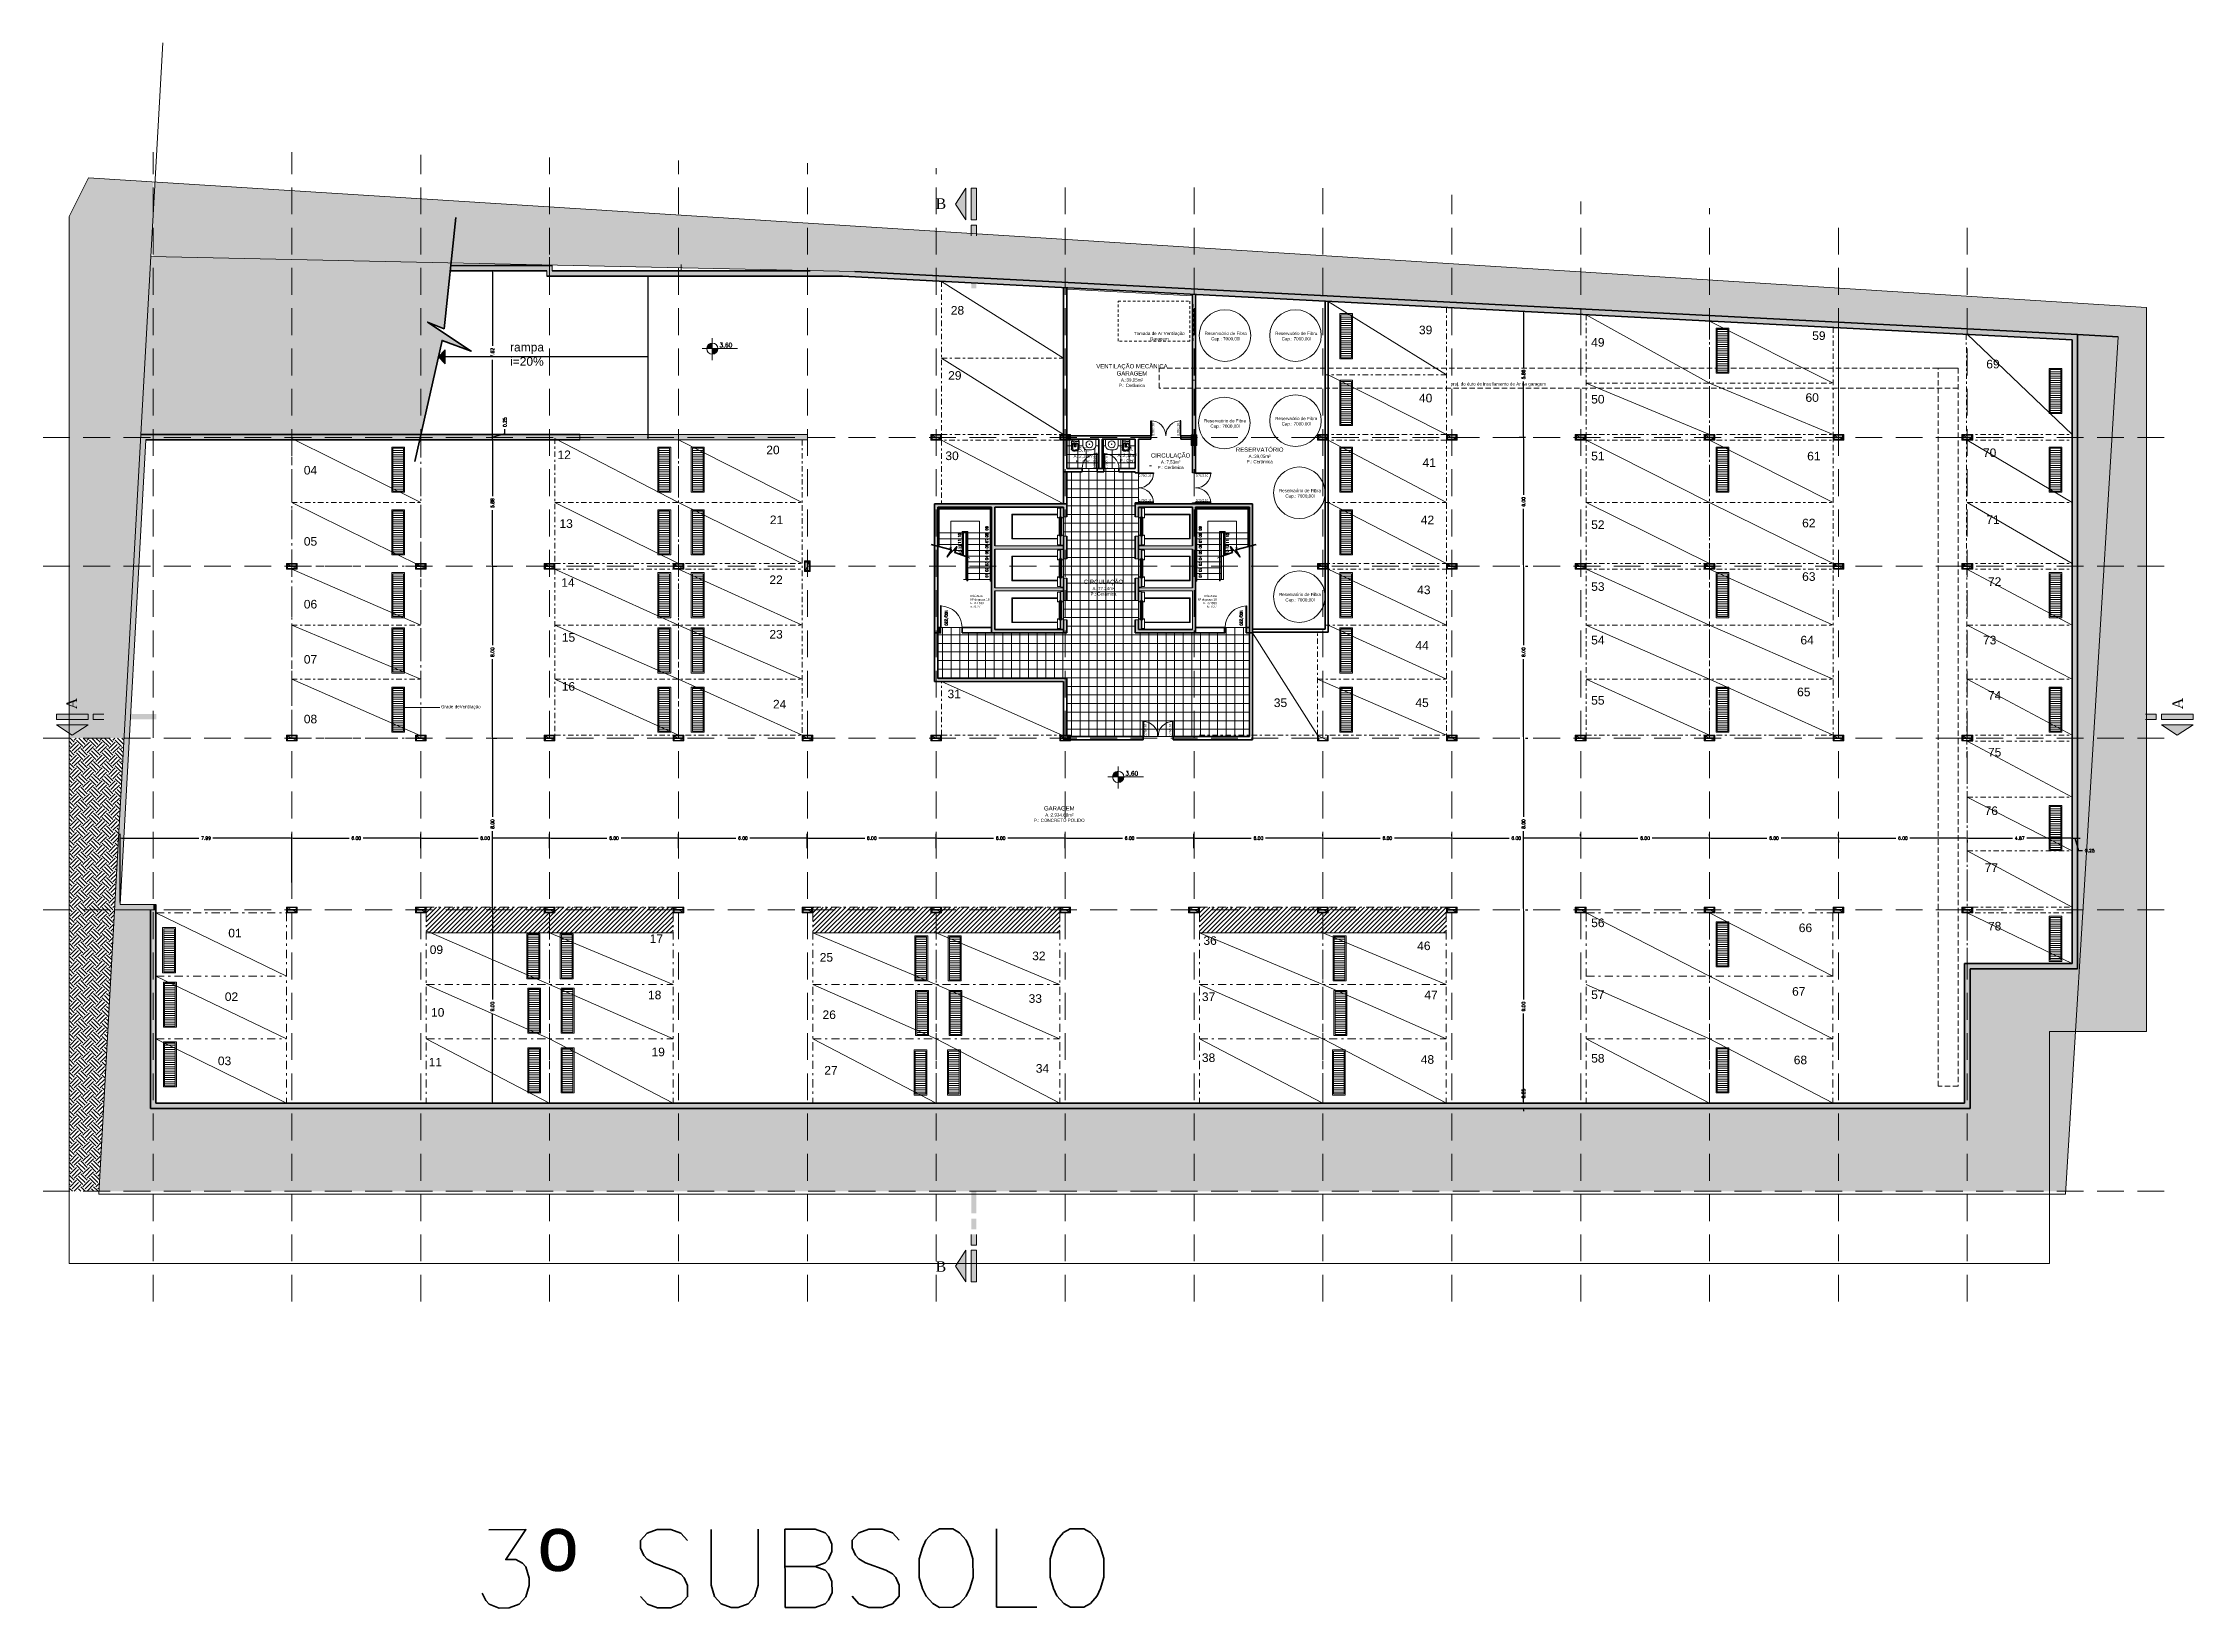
# Model space of a CAD drawing. Header units: millimetres. Extents: x 898 to 1284, y 401 to 654.
# Drawn here: x 1184.4 to 1284.5, y 401 to 473.9 of the extents above; entities that cross this region are included whole.
import ezdxf

# ---------------------------------------------------------------- set-up
doc = ezdxf.new("R2010")
doc.units = ezdxf.units.MM
doc.header["$LTSCALE"] = 10
for name, pattern in [('DASHDOT', [25.4, 12.7, -6.35, 0, -6.35]), ('DASHED2', [0.375, 0.25, -0.125]), ('HIDDEN2', [0.1875, 0.125, -0.0625])]:
    doc.linetypes.add(name, pattern=pattern)
doc.layers.get('0').update_dxf_attribs({"color": 90})
for name, color, linetype, lineweight in [('cinza 03', 252, 'Continuous', 13), ('COTA', 90, 'Continuous', 9), ('curvas', 90, 'DASHED2', 9), ('DIMS', 90, 'Continuous', 9), ('HID', 16, 'Continuous', 20), ('LIFTELE', 16, 'Continuous', 20), ('linha estutura', 252, 'Continuous', 13), ('lotes', 16, 'Continuous', 13), ('PAREDES', 50, 'Continuous', 50), ('PAREDES 2', 50, 'Continuous', 50), ('Pilares', 16, 'Continuous', 20), ('pn 02', 16, 'Continuous', 20), ('pn 04', 130, 'Continuous', 40), ('PN-01', 90, 'Continuous', 13), ('PN-03', 180, 'Continuous', 30), ('terreno', 16, 'Continuous', 20), ('TEXT', 16, 'Continuous', 20), ('texto', 16, 'Continuous', 20), ('WALLS', 90, 'Continuous', 15)]:
    doc.layers.add(name, color=color, linetype=linetype, lineweight=lineweight)
doc.styles.add('REGUA60', font='cityb___.ttf', dxfattribs={"width": 1.4})
doc.styles.get("Standard").update_dxf_attribs({"font": 'simplex.shx'})
doc.dimstyles.new('1-100', dxfattribs={"dimtxt": 0.15, "dimasz": 0.06, "dimexe": 0.2, "dimexo": 0.1, "dimgap": 0.1, "dimtad": 0, "dimzin": 0, "dimdsep": 46, "dimtxsty": 'Standard', "dimblk": 'DOT', "dimcen": 0.09, "dimclrd": 90, "dimclre": 90, "dimclrt": 16, "dimadec": 0, "dimazin": 0, "dimtfac": 1, "dimtofl": 0, "dimtmove": 0, "dimatfit": 3, "dimldrblk": 'DOT', "dimfxl": 0, "dimtolj": 1, "dimtzin": 0, "dimarcsym": 0})
pattern_1 = [(45, (286.71223, 0.5), (6e-17, 0.6), [0.42426407, -0.42426407]), (45, (286.81223, 0.4), (6e-17, 0.6), [0.42426407, -0.42426407]), (45, (286.91223, 0.3), (6e-17, 0.6), [0.42426407, -0.42426407]), (315, (287.01223, 0.3), (0.6, -2e-16), [0.42426407, -0.42426407]), (315, (287.11223, 0.4), (0.6, -2e-16), [0.42426407, -0.42426407]), (315, (287.21223, 0.5), (0.6, -2e-16), [0.42426407, -0.42426407])]
pattern_2 = [(45, (1045.7781, 189.61928), (6e-17, 0.6), [0.4242641, -0.4242641]), (45, (1045.8781, 189.51928), (6e-17, 0.6), [0.4242641, -0.4242641]), (45, (1045.9781, 189.41928), (6e-17, 0.6), [0.4242641, -0.4242641]), (315, (1046.0781, 189.41928), (0.6, -2e-16), [0.4242641, -0.4242641]), (315, (1046.1781, 189.51928), (0.6, -2e-16), [0.4242641, -0.4242641]), (315, (1046.2781, 189.61928), (0.6, -2e-16), [0.4242641, -0.4242641])]
pattern_3 = [(45, (759.0659, 189.61928), (6e-17, 0.6), [0.4242641, -0.4242641]), (45, (759.1659, 189.51928), (6e-17, 0.6), [0.4242641, -0.4242641]), (45, (759.2659, 189.41928), (6e-17, 0.6), [0.4242641, -0.4242641]), (315, (759.3659, 189.41928), (0.6, -2e-16), [0.4242641, -0.4242641]), (315, (759.4659, 189.51928), (0.6, -2e-16), [0.4242641, -0.4242641]), (315, (759.5659, 189.61928), (0.6, -2e-16), [0.4242641, -0.4242641])]

# ---------------------------------------------------------------- blocks, each defined once
blk = doc.blocks.new('LIFTPLAN')
at = {"layer": 'LIFTELE', "color": 7, "linetype": 'Continuous'}
for p, q in [((-575, 0), (-575, 2125)), ((-575, 2125), (575, 2125)), ((-550, 0), (-550, 2100)), ((-550, 2100), (550, 2100)), ((550, 0), (550, 2100)), ((575, 0), (575, 2125)), ((-850, 0), (-400, 0)), ((-850, -130), (-850, 0)), ((-400, 0), (-400, -69)), ((400, 0), (850, 0)), ((400, -69), (400, 0)), ((850, 0), (850, -130)), ((-875, -180), (-900, -180)), ((875, -160), (-875, -160)), ((-875, -160), (-875, -269)), ((-875, -269), (-400, -269)), ((850, -130), (-850, -130)), ((-2, -75), (-439, -75)), ((-439, -75), (-439, -100)), ((-439, -100), (-2, -100)), ((-439, -170), (-2, -170)), ((-439, -200), (-439, -170)), ((-2, -200), (-439, -200)), ((-400, -69), (-432, -69)), ((-400, -206), (-432, -206)), ((-400, -269), (-400, -206)), ((-2, -100), (-2, -75)), ((-2, -170), (-2, -200)), ((2, -75), (439, -75)), ((2, -100), (2, -75)), ((439, -100), (2, -100)), ((439, -170), (2, -170)), ((2, -170), (2, -200)), ((2, -200), (439, -200)), ((432, -69), (400, -69)), ((400, -206), (400, -269)), ((432, -206), (400, -206)), ((400, -269), (875, -269)), ((439, -75), (439, -100)), ((439, -200), (439, -170)), ((875, -269), (875, -160)), ((900, -180), (875, -180))]:
    blk.add_line(p, q, dxfattribs=at)
blk = doc.blocks.new('VASO')
at = {"layer": 'PN-03', "color": 0}
for p, q in [((-0.51, 0.1), (-0.36, 0.11)), ((-0.51, -0.06), (-0.51, 0.1)), ((-0.41, -0.06), (-0.41, 0.06)), ((-0.36, 0.11), (-0.06, 0.11)), ((-0.32, -0.06), (-0.32, 0.01)), ((-0.3, 0), (-0.3, 0.01)), ((-0.26, -0.02), (-0.3, 0)), ((-0.26, 0.07), (-0.06, 0.07)), ((0, 0.01), (0, -0.06)), ((0.04, 0.01), (0.04, -0.06)), ((-0.51, -0.06), (-0.51, -0.22)), ((-0.51, -0.22), (-0.36, -0.23)), ((-0.41, -0.06), (-0.41, -0.18)), ((-0.36, -0.23), (-0.06, -0.23)), ((-0.32, -0.06), (-0.32, -0.13)), ((-0.26, -0.1), (-0.3, -0.12)), ((-0.3, -0.12), (-0.3, -0.13)), ((-0.26, -0.19), (-0.06, -0.19)), ((-0.25, -0.06), (-0.25, -0.03)), ((-0.18, -0.03), (-0.25, -0.03)), ((-0.24, -0.04), (-0.25, -0.04)), ((-0.25, -0.06), (-0.25, -0.09)), ((-0.24, -0.08), (-0.25, -0.08)), ((-0.18, -0.1), (-0.25, -0.1)), ((0, -0.13), (0, -0.06)), ((0.04, -0.13), (0.04, -0.06))]:
    blk.add_line(p, q, dxfattribs=at)
for points in [[(-0.4, 0.03, 0.139889), (-0.4, 0.03, 0.107118), (-0.41, 0.03, 0.079812), (-0.41, 0.03, 0.067459), (-0.41, 0.02, 0.067459), (-0.41, 0.02, 0.079812), (-0.41, 0.02, 0.107118), (-0.4, 0.02, 0.139889), (-0.4, 0.02, 0.139889), (-0.4, 0.02, 0.107118), (-0.4, 0.02, 0.079812), (-0.4, 0.02, 0.067459), (-0.4, 0.02, 0.067459), (-0.4, 0.03, 0.079812), (-0.4, 0.03, 0.107118), (-0.4, 0.03, 0.139889)], [(-0.4, -0.15, -0.139889), (-0.4, -0.15, -0.107118), (-0.41, -0.15, -0.079812), (-0.41, -0.15, -0.067459), (-0.41, -0.14, -0.067459), (-0.41, -0.14, -0.079812), (-0.41, -0.14, -0.107118), (-0.4, -0.14, -0.139889), (-0.4, -0.14, -0.139889), (-0.4, -0.14, -0.107118), (-0.4, -0.14, -0.079812), (-0.4, -0.14, -0.067459), (-0.4, -0.14, -0.067459), (-0.4, -0.15, -0.079812), (-0.4, -0.15, -0.107118), (-0.4, -0.15, -0.139889)]]:
    blk.add_lwpolyline(points, format="xyb", close=True, dxfattribs=at)
for centre, radius, start, end in [((-0.51, 0.1), 0.005, 92.5269, 180), ((-0.36, 0.06), 0.05, 90, 180), ((-0.26, 0.01), 0.06, 90, 180), ((-0.06, 0.01), 0.1, 0, 90), ((-0.06, 0.01), 0.06, 0, 90), ((-0.51, -0.22), 0.005, 180, 267.4731), ((-0.36, -0.18), 0.05, 180, 270), ((-0.26, -0.13), 0.06, 180, 270), ((-0.25, -0.03), 0.005, 90, 180), ((-0.25, -0.09), 0.005, 180, 270), ((-0.24, -0.05), 0.0067, 14.1141, 81.8789), ((-0.24, -0.07), 0.0067, 278.1211, 345.8859), ((-0.28, -0.07), 0.055, 4.685, 19.1599), ((-0.28, -0.06), 0.055, 340.8401, 355.315), ((-0.18, 0.01), 0.0347, 272.8237, 292.69), ((-0.18, -0.13), 0.0347, 67.31, 87.1763), ((-0.17, -0.03), 0.005, 13.9425, 112.69), ((-0.17, -0.09), 0.005, 247.31, 346.0575), ((-0.27, -0.06), 0.116, 0.9159, 18.0203), ((-0.27, -0.06), 0.116, 341.9797, 359.0841), ((-0.06, -0.13), 0.06, 270, 0), ((-0.06, -0.13), 0.1, 270, 0)]:
    blk.add_arc(centre, radius, start, end, dxfattribs=at)
blk = doc.blocks.new('_DOT')
at = {"color": 0, "linetype": 'ByBlock'}
blk.add_line((-0.5, 0), (-1, 0), dxfattribs=at)
at = {"color": 0, "linetype": 'ByBlock', "const_width": 0.5}
blk.add_lwpolyline([(-0.25, 0, 1), (0.25, 0, 1)], format="xyb", close=True, dxfattribs=at)
blk = doc.blocks.new('*D64')
at = {"layer": 'COTA', "color": 90, "lineweight": -2}
for p, q in [((1188, 433.86), (1188, 437.05)), ((1188.06, 436.85), (1191.67, 436.85)), ((1195.93, 436.85), (1192.32, 436.85)), ((1195.99, 434.79), (1195.99, 437.05))]:
    blk.add_line(p, q, dxfattribs=at)
at = {"layer": 'COTA', "color": 90, "lineweight": -2, "xscale": 0.06, "yscale": 0.06, "zscale": 0.06, "rotation": 180}
blk.add_blockref('_DOT', (1188, 436.85), dxfattribs=at)
at = {"layer": 'COTA', "color": 90, "lineweight": -2, "xscale": 0.06, "yscale": 0.06, "zscale": 0.06}
blk.add_blockref('_DOT', (1195.99, 436.85), dxfattribs=at)
at = {"layer": 'COTA', "color": 16, "insert": (1192, 436.85), "char_height": 0.15, "attachment_point": 5}
blk.add_mtext('\\A1;7.99', dxfattribs=at)
blk = doc.blocks.new('*D65')
at = {"layer": 'COTA', "color": 90, "lineweight": -2}
for p, q in [((1195.99, 434.79), (1195.99, 437.05)), ((1196.05, 436.85), (1198.66, 436.85)), ((1201.93, 436.85), (1199.32, 436.85)), ((1201.99, 436.38), (1201.99, 437.05))]:
    blk.add_line(p, q, dxfattribs=at)
at = {"layer": 'COTA', "color": 90, "lineweight": -2, "xscale": 0.06, "yscale": 0.06, "zscale": 0.06, "rotation": 180}
blk.add_blockref('_DOT', (1195.99, 436.85), dxfattribs=at)
at = {"layer": 'COTA', "color": 90, "lineweight": -2, "xscale": 0.06, "yscale": 0.06, "zscale": 0.06}
blk.add_blockref('_DOT', (1201.99, 436.85), dxfattribs=at)
at = {"layer": 'COTA', "color": 16, "insert": (1198.99, 436.85), "char_height": 0.15, "attachment_point": 5}
blk.add_mtext('\\A1;6.00', dxfattribs=at)
blk = doc.blocks.new('*D66')
at = {"layer": 'COTA', "color": 90, "lineweight": -2}
for p, q in [((1201.99, 436.38), (1201.99, 437.05)), ((1202.05, 436.85), (1204.66, 436.85)), ((1207.93, 436.85), (1205.32, 436.85)), ((1207.99, 436.38), (1207.99, 437.05))]:
    blk.add_line(p, q, dxfattribs=at)
at = {"layer": 'COTA', "color": 90, "lineweight": -2, "xscale": 0.06, "yscale": 0.06, "zscale": 0.06, "rotation": 180}
blk.add_blockref('_DOT', (1201.99, 436.85), dxfattribs=at)
at = {"layer": 'COTA', "color": 90, "lineweight": -2, "xscale": 0.06, "yscale": 0.06, "zscale": 0.06}
blk.add_blockref('_DOT', (1207.99, 436.85), dxfattribs=at)
at = {"layer": 'COTA', "color": 16, "insert": (1204.99, 436.85), "char_height": 0.15, "attachment_point": 5}
blk.add_mtext('\\A1;6.00', dxfattribs=at)
blk = doc.blocks.new('*D67')
at = {"layer": 'COTA', "color": 90, "lineweight": -2}
for p, q in [((1207.99, 436.38), (1207.99, 437.05)), ((1208.05, 436.85), (1210.66, 436.85)), ((1213.93, 436.85), (1211.32, 436.85)), ((1213.99, 436.38), (1213.99, 437.05))]:
    blk.add_line(p, q, dxfattribs=at)
at = {"layer": 'COTA', "color": 90, "lineweight": -2, "xscale": 0.06, "yscale": 0.06, "zscale": 0.06, "rotation": 180}
blk.add_blockref('_DOT', (1207.99, 436.85), dxfattribs=at)
at = {"layer": 'COTA', "color": 90, "lineweight": -2, "xscale": 0.06, "yscale": 0.06, "zscale": 0.06}
blk.add_blockref('_DOT', (1213.99, 436.85), dxfattribs=at)
at = {"layer": 'COTA', "color": 16, "insert": (1210.99, 436.85), "char_height": 0.15, "attachment_point": 5}
blk.add_mtext('\\A1;6.00', dxfattribs=at)
blk = doc.blocks.new('*D68')
at = {"layer": 'COTA', "color": 90, "lineweight": -2}
for p, q in [((1213.99, 436.38), (1213.99, 437.05)), ((1214.05, 436.85), (1216.66, 436.85)), ((1219.93, 436.85), (1217.32, 436.85)), ((1219.99, 436.38), (1219.99, 437.05))]:
    blk.add_line(p, q, dxfattribs=at)
at = {"layer": 'COTA', "color": 90, "lineweight": -2, "xscale": 0.06, "yscale": 0.06, "zscale": 0.06, "rotation": 180}
blk.add_blockref('_DOT', (1213.99, 436.85), dxfattribs=at)
at = {"layer": 'COTA', "color": 90, "lineweight": -2, "xscale": 0.06, "yscale": 0.06, "zscale": 0.06}
blk.add_blockref('_DOT', (1219.99, 436.85), dxfattribs=at)
at = {"layer": 'COTA', "color": 16, "insert": (1216.99, 436.85), "char_height": 0.15, "attachment_point": 5}
blk.add_mtext('\\A1;6.00', dxfattribs=at)
blk = doc.blocks.new('*D69')
at = {"layer": 'COTA', "color": 90, "lineweight": -2}
for p, q in [((1219.99, 436.38), (1219.99, 437.05)), ((1220.05, 436.85), (1222.66, 436.85)), ((1225.93, 436.85), (1223.32, 436.85)), ((1225.99, 436.38), (1225.99, 437.05))]:
    blk.add_line(p, q, dxfattribs=at)
at = {"layer": 'COTA', "color": 90, "lineweight": -2, "xscale": 0.06, "yscale": 0.06, "zscale": 0.06, "rotation": 180}
blk.add_blockref('_DOT', (1219.99, 436.85), dxfattribs=at)
at = {"layer": 'COTA', "color": 90, "lineweight": -2, "xscale": 0.06, "yscale": 0.06, "zscale": 0.06}
blk.add_blockref('_DOT', (1225.99, 436.85), dxfattribs=at)
at = {"layer": 'COTA', "color": 16, "insert": (1222.99, 436.85), "char_height": 0.15, "attachment_point": 5}
blk.add_mtext('\\A1;6.00', dxfattribs=at)
blk = doc.blocks.new('*D70')
at = {"layer": 'COTA', "color": 90, "lineweight": -2}
for p, q in [((1225.99, 436.38), (1225.99, 437.05)), ((1226.05, 436.85), (1228.66, 436.85)), ((1231.93, 436.85), (1229.32, 436.85)), ((1231.99, 436.38), (1231.99, 437.05))]:
    blk.add_line(p, q, dxfattribs=at)
at = {"layer": 'COTA', "color": 90, "lineweight": -2, "xscale": 0.06, "yscale": 0.06, "zscale": 0.06, "rotation": 180}
blk.add_blockref('_DOT', (1225.99, 436.85), dxfattribs=at)
at = {"layer": 'COTA', "color": 90, "lineweight": -2, "xscale": 0.06, "yscale": 0.06, "zscale": 0.06}
blk.add_blockref('_DOT', (1231.99, 436.85), dxfattribs=at)
at = {"layer": 'COTA', "color": 16, "insert": (1228.99, 436.85), "char_height": 0.15, "attachment_point": 5}
blk.add_mtext('\\A1;6.00', dxfattribs=at)
blk = doc.blocks.new('*D71')
at = {"layer": 'COTA', "color": 90, "lineweight": -2}
for p, q in [((1231.99, 436.38), (1231.99, 437.05)), ((1232.05, 436.85), (1234.66, 436.85)), ((1237.93, 436.85), (1235.32, 436.85)), ((1237.99, 436.38), (1237.99, 437.05))]:
    blk.add_line(p, q, dxfattribs=at)
at = {"layer": 'COTA', "color": 90, "lineweight": -2, "xscale": 0.06, "yscale": 0.06, "zscale": 0.06, "rotation": 180}
blk.add_blockref('_DOT', (1231.99, 436.85), dxfattribs=at)
at = {"layer": 'COTA', "color": 90, "lineweight": -2, "xscale": 0.06, "yscale": 0.06, "zscale": 0.06}
blk.add_blockref('_DOT', (1237.99, 436.85), dxfattribs=at)
at = {"layer": 'COTA', "color": 16, "insert": (1234.99, 436.85), "char_height": 0.15, "attachment_point": 5}
blk.add_mtext('\\A1;6.00', dxfattribs=at)
blk = doc.blocks.new('*D72')
at = {"layer": 'COTA', "color": 90, "lineweight": -2}
for p, q in [((1237.99, 436.38), (1237.99, 437.05)), ((1238.05, 436.85), (1240.66, 436.85)), ((1243.93, 436.85), (1241.32, 436.85)), ((1243.99, 436.95), (1243.99, 437.05))]:
    blk.add_line(p, q, dxfattribs=at)
at = {"layer": 'COTA', "color": 90, "lineweight": -2, "xscale": 0.06, "yscale": 0.06, "zscale": 0.06, "rotation": 180}
blk.add_blockref('_DOT', (1237.99, 436.85), dxfattribs=at)
at = {"layer": 'COTA', "color": 90, "lineweight": -2, "xscale": 0.06, "yscale": 0.06, "zscale": 0.06}
blk.add_blockref('_DOT', (1243.99, 436.85), dxfattribs=at)
at = {"layer": 'COTA', "color": 16, "insert": (1240.99, 436.85), "char_height": 0.15, "attachment_point": 5}
blk.add_mtext('\\A1;6.00', dxfattribs=at)
blk = doc.blocks.new('*D73')
at = {"layer": 'COTA', "color": 90, "lineweight": -2}
for p, q in [((1243.99, 436.95), (1243.99, 437.05)), ((1244.05, 436.85), (1246.66, 436.85)), ((1249.93, 436.85), (1247.32, 436.85)), ((1249.99, 436.95), (1249.99, 437.05))]:
    blk.add_line(p, q, dxfattribs=at)
at = {"layer": 'COTA', "color": 90, "lineweight": -2, "xscale": 0.06, "yscale": 0.06, "zscale": 0.06, "rotation": 180}
blk.add_blockref('_DOT', (1243.99, 436.85), dxfattribs=at)
at = {"layer": 'COTA', "color": 90, "lineweight": -2, "xscale": 0.06, "yscale": 0.06, "zscale": 0.06}
blk.add_blockref('_DOT', (1249.99, 436.85), dxfattribs=at)
at = {"layer": 'COTA', "color": 16, "insert": (1246.99, 436.85), "char_height": 0.15, "attachment_point": 5}
blk.add_mtext('\\A1;6.00', dxfattribs=at)
blk = doc.blocks.new('*D74')
at = {"layer": 'COTA', "color": 90, "lineweight": -2}
for p, q in [((1249.99, 436.95), (1249.99, 437.05)), ((1250.05, 436.85), (1252.66, 436.85)), ((1255.93, 436.85), (1253.32, 436.85)), ((1255.99, 436.95), (1255.99, 437.05))]:
    blk.add_line(p, q, dxfattribs=at)
at = {"layer": 'COTA', "color": 90, "lineweight": -2, "xscale": 0.06, "yscale": 0.06, "zscale": 0.06, "rotation": 180}
blk.add_blockref('_DOT', (1249.99, 436.85), dxfattribs=at)
at = {"layer": 'COTA', "color": 90, "lineweight": -2, "xscale": 0.06, "yscale": 0.06, "zscale": 0.06}
blk.add_blockref('_DOT', (1255.99, 436.85), dxfattribs=at)
at = {"layer": 'COTA', "color": 16, "insert": (1252.99, 436.85), "char_height": 0.15, "attachment_point": 5}
blk.add_mtext('\\A1;6.00', dxfattribs=at)
blk = doc.blocks.new('*D75')
at = {"layer": 'COTA', "color": 90, "lineweight": -2}
for p, q in [((1255.99, 436.95), (1255.99, 437.05)), ((1256.05, 436.85), (1258.66, 436.85)), ((1261.93, 436.85), (1259.32, 436.85)), ((1261.99, 436.95), (1261.99, 437.05))]:
    blk.add_line(p, q, dxfattribs=at)
at = {"layer": 'COTA', "color": 90, "lineweight": -2, "xscale": 0.06, "yscale": 0.06, "zscale": 0.06, "rotation": 180}
blk.add_blockref('_DOT', (1255.99, 436.85), dxfattribs=at)
at = {"layer": 'COTA', "color": 90, "lineweight": -2, "xscale": 0.06, "yscale": 0.06, "zscale": 0.06}
blk.add_blockref('_DOT', (1261.99, 436.85), dxfattribs=at)
at = {"layer": 'COTA', "color": 16, "insert": (1258.99, 436.85), "char_height": 0.15, "attachment_point": 5}
blk.add_mtext('\\A1;6.00', dxfattribs=at)
blk = doc.blocks.new('*D76')
at = {"layer": 'COTA', "color": 90, "lineweight": -2}
for p, q in [((1261.99, 436.95), (1261.99, 437.05)), ((1262.05, 436.85), (1264.66, 436.85)), ((1267.93, 436.85), (1265.32, 436.85)), ((1267.99, 436.75), (1267.99, 436.65))]:
    blk.add_line(p, q, dxfattribs=at)
at = {"layer": 'COTA', "color": 90, "lineweight": -2, "xscale": 0.06, "yscale": 0.06, "zscale": 0.06, "rotation": 180}
blk.add_blockref('_DOT', (1261.99, 436.85), dxfattribs=at)
at = {"layer": 'COTA', "color": 90, "lineweight": -2, "xscale": 0.06, "yscale": 0.06, "zscale": 0.06}
blk.add_blockref('_DOT', (1267.99, 436.85), dxfattribs=at)
at = {"layer": 'COTA', "color": 16, "insert": (1264.99, 436.85), "char_height": 0.15, "attachment_point": 5}
blk.add_mtext('\\A1;6.00', dxfattribs=at)
blk = doc.blocks.new('*D77')
at = {"layer": 'COTA', "color": 90, "lineweight": -2}
for p, q in [((1267.99, 436.95), (1267.99, 437.05)), ((1268.05, 436.85), (1270.66, 436.85)), ((1273.93, 436.85), (1271.32, 436.85)), ((1273.99, 436.76), (1273.99, 436.65))]:
    blk.add_line(p, q, dxfattribs=at)
at = {"layer": 'COTA', "color": 90, "lineweight": -2, "xscale": 0.06, "yscale": 0.06, "zscale": 0.06, "rotation": 180}
blk.add_blockref('_DOT', (1267.99, 436.85), dxfattribs=at)
at = {"layer": 'COTA', "color": 90, "lineweight": -2, "xscale": 0.06, "yscale": 0.06, "zscale": 0.06}
blk.add_blockref('_DOT', (1273.99, 436.85), dxfattribs=at)
at = {"layer": 'COTA', "color": 16, "insert": (1270.99, 436.85), "char_height": 0.15, "attachment_point": 5}
blk.add_mtext('\\A1;6.00', dxfattribs=at)
blk = doc.blocks.new('*D78')
at = {"layer": 'COTA', "color": 90, "lineweight": -2}
for p, q in [((1273.99, 436.76), (1273.99, 436.65)), ((1274.05, 436.85), (1276.1, 436.85)), ((1278.81, 436.85), (1276.76, 436.85)), ((1278.87, 436.76), (1278.87, 436.65))]:
    blk.add_line(p, q, dxfattribs=at)
at = {"layer": 'COTA', "color": 90, "lineweight": -2, "xscale": 0.06, "yscale": 0.06, "zscale": 0.06, "rotation": 180}
blk.add_blockref('_DOT', (1273.99, 436.85), dxfattribs=at)
at = {"layer": 'COTA', "color": 90, "lineweight": -2, "xscale": 0.06, "yscale": 0.06, "zscale": 0.06}
blk.add_blockref('_DOT', (1278.87, 436.85), dxfattribs=at)
at = {"layer": 'COTA', "color": 16, "insert": (1276.43, 436.85), "char_height": 0.15, "attachment_point": 5}
blk.add_mtext('\\A1;4.87', dxfattribs=at)
blk = doc.blocks.new('*D91')
at = {"layer": 'COTA', "color": 90, "lineweight": -2}
for p, q in [((1278.81, 436.85), (1278.75, 436.85)), ((1278.87, 436.85), (1279.12, 436.85)), ((1278.87, 436.76), (1278.87, 436.65)), ((1278.99, 436.85), (1279.16, 436.27)), ((1279.12, 436.76), (1279.12, 436.65)), ((1279.18, 436.85), (1279.24, 436.85)), ((1279.16, 436.27), (1279.36, 436.27))]:
    blk.add_line(p, q, dxfattribs=at)
at = {"layer": 'COTA', "color": 90, "lineweight": -2, "xscale": 0.06, "yscale": 0.06, "zscale": 0.06}
blk.add_blockref('_DOT', (1278.87, 436.85), dxfattribs=at)
at = {"layer": 'COTA', "color": 90, "lineweight": -2, "xscale": 0.06, "yscale": 0.06, "zscale": 0.06, "rotation": 180}
blk.add_blockref('_DOT', (1279.12, 436.85), dxfattribs=at)
at = {"layer": 'COTA', "color": 16, "insert": (1279.69, 436.27), "char_height": 0.15, "attachment_point": 5}
blk.add_mtext('\\A1;0.25', dxfattribs=at)
blk = doc.blocks.new('*D79')
at = {"layer": 'COTA', "color": 90, "lineweight": -2}
for p, q in [((1253.33, 424.57), (1253.33, 424.63)), ((1253.34, 424.51), (1253.53, 424.51)), ((1253.33, 424.2), (1253.33, 424.14)), ((1253.34, 424.26), (1253.53, 424.26))]:
    blk.add_line(p, q, dxfattribs=at)
at = {"layer": 'COTA', "color": 90, "lineweight": -2, "xscale": 0.06, "yscale": 0.06, "zscale": 0.06}
for p, rotation in [((1253.33, 424.51), 270), ((1253.33, 424.26), 90)]:
    blk.add_blockref('_DOT', p, dxfattribs=dict(at, rotation=rotation))
at = {"layer": 'COTA', "color": 16, "insert": (1253.33, 424.96), "char_height": 0.15, "attachment_point": 5, "rotation": 90}
blk.add_mtext('\\A1;0.25', dxfattribs=at)
blk = doc.blocks.new('*D80')
at = {"layer": 'COTA', "color": 90, "lineweight": -2}
for p, q in [((1253.33, 433.45), (1253.33, 429.34)), ((1253.43, 433.51), (1253.53, 433.51)), ((1253.33, 424.57), (1253.33, 428.68)), ((1253.34, 424.51), (1253.53, 424.51))]:
    blk.add_line(p, q, dxfattribs=at)
at = {"layer": 'COTA', "color": 90, "lineweight": -2, "xscale": 0.06, "yscale": 0.06, "zscale": 0.06}
for p, rotation in [((1253.33, 433.51), 90), ((1253.33, 424.51), 270)]:
    blk.add_blockref('_DOT', p, dxfattribs=dict(at, rotation=rotation))
at = {"layer": 'COTA', "color": 16, "insert": (1253.33, 429.01), "char_height": 0.15, "attachment_point": 5, "rotation": 90}
blk.add_mtext('\\A1;9.00', dxfattribs=at)
blk = doc.blocks.new('*D81')
at = {"layer": 'COTA', "color": 90, "lineweight": -2}
for p, q in [((1253.33, 441.45), (1253.33, 437.84)), ((1253.43, 441.51), (1253.53, 441.51)), ((1253.33, 433.57), (1253.33, 437.18)), ((1253.43, 433.51), (1253.53, 433.51))]:
    blk.add_line(p, q, dxfattribs=at)
at = {"layer": 'COTA', "color": 90, "lineweight": -2, "xscale": 0.06, "yscale": 0.06, "zscale": 0.06}
for p, rotation in [((1253.33, 441.51), 90), ((1253.33, 433.51), 270)]:
    blk.add_blockref('_DOT', p, dxfattribs=dict(at, rotation=rotation))
at = {"layer": 'COTA', "color": 16, "insert": (1253.33, 437.51), "char_height": 0.15, "attachment_point": 5, "rotation": 90}
blk.add_mtext('\\A1;8.00', dxfattribs=at)
blk = doc.blocks.new('*D82')
at = {"layer": 'COTA', "color": 90, "lineweight": -2}
for p, q in [((1253.33, 449.45), (1253.33, 445.84)), ((1253.43, 449.51), (1253.53, 449.51)), ((1253.33, 441.57), (1253.33, 445.18)), ((1253.43, 441.51), (1253.53, 441.51))]:
    blk.add_line(p, q, dxfattribs=at)
at = {"layer": 'COTA', "color": 90, "lineweight": -2, "xscale": 0.06, "yscale": 0.06, "zscale": 0.06}
for p, rotation in [((1253.33, 449.51), 90), ((1253.33, 441.51), 270)]:
    blk.add_blockref('_DOT', p, dxfattribs=dict(at, rotation=rotation))
at = {"layer": 'COTA', "color": 16, "insert": (1253.33, 445.51), "char_height": 0.15, "attachment_point": 5, "rotation": 90}
blk.add_mtext('\\A1;8.00', dxfattribs=at)
blk = doc.blocks.new('*D83')
at = {"layer": 'COTA', "color": 90, "lineweight": -2}
for p, q in [((1253.43, 455.51), (1253.13, 455.51)), ((1253.33, 455.45), (1253.33, 452.84)), ((1253.33, 449.57), (1253.33, 452.18)), ((1253.43, 449.51), (1253.53, 449.51))]:
    blk.add_line(p, q, dxfattribs=at)
at = {"layer": 'COTA', "color": 90, "lineweight": -2, "xscale": 0.06, "yscale": 0.06, "zscale": 0.06}
for p, rotation in [((1253.33, 455.51), 90), ((1253.33, 449.51), 270)]:
    blk.add_blockref('_DOT', p, dxfattribs=dict(at, rotation=rotation))
at = {"layer": 'COTA', "color": 16, "insert": (1253.33, 452.51), "char_height": 0.15, "attachment_point": 5, "rotation": 90}
blk.add_mtext('\\A1;6.00', dxfattribs=at)
blk = doc.blocks.new('*D84')
at = {"layer": 'COTA', "color": 90, "lineweight": -2}
for p, q in [((1253.29, 461.37), (1253.13, 461.37)), ((1253.33, 461.31), (1253.33, 458.77)), ((1253.33, 455.57), (1253.33, 458.12)), ((1253.43, 455.51), (1253.13, 455.51))]:
    blk.add_line(p, q, dxfattribs=at)
at = {"layer": 'COTA', "color": 90, "lineweight": -2, "xscale": 0.06, "yscale": 0.06, "zscale": 0.06}
for p, rotation in [((1253.33, 461.37), 90), ((1253.33, 455.51), 270)]:
    blk.add_blockref('_DOT', p, dxfattribs=dict(at, rotation=rotation))
at = {"layer": 'COTA', "color": 16, "insert": (1253.33, 458.44), "char_height": 0.15, "attachment_point": 5, "rotation": 90}
blk.add_mtext('\\A1;5.86', dxfattribs=at)
blk = doc.blocks.new('*D85')
at = {"layer": 'COTA', "color": 90, "lineweight": -2}
for p, q in [((1205.23, 433.51), (1205.13, 433.51)), ((1205.33, 433.45), (1205.33, 429.34)), ((1205.33, 424.57), (1205.33, 428.68)), ((1205.34, 424.51), (1205.53, 424.51))]:
    blk.add_line(p, q, dxfattribs=at)
at = {"layer": 'COTA', "color": 90, "lineweight": -2, "xscale": 0.06, "yscale": 0.06, "zscale": 0.06}
for p, rotation in [((1205.33, 433.51), 90), ((1205.33, 424.51), 270)]:
    blk.add_blockref('_DOT', p, dxfattribs=dict(at, rotation=rotation))
at = {"layer": 'COTA', "color": 16, "insert": (1205.33, 429.01), "char_height": 0.15, "attachment_point": 5, "rotation": 90}
blk.add_mtext('\\A1;9.00', dxfattribs=at)
blk = doc.blocks.new('*D86')
at = {"layer": 'COTA', "color": 90, "lineweight": -2}
for p, q in [((1205.33, 441.45), (1205.33, 437.84)), ((1205.34, 441.51), (1205.53, 441.51)), ((1205.33, 433.57), (1205.33, 437.18)), ((1205.23, 433.51), (1205.13, 433.51))]:
    blk.add_line(p, q, dxfattribs=at)
at = {"layer": 'COTA', "color": 90, "lineweight": -2, "xscale": 0.06, "yscale": 0.06, "zscale": 0.06}
for p, rotation in [((1205.33, 441.51), 90), ((1205.33, 433.51), 270)]:
    blk.add_blockref('_DOT', p, dxfattribs=dict(at, rotation=rotation))
at = {"layer": 'COTA', "color": 16, "insert": (1205.33, 437.51), "char_height": 0.15, "attachment_point": 5, "rotation": 90}
blk.add_mtext('\\A1;8.00', dxfattribs=at)
blk = doc.blocks.new('*D87')
at = {"layer": 'COTA', "color": 90, "lineweight": -2}
for p, q in [((1205.33, 449.45), (1205.33, 445.84)), ((1205.34, 449.51), (1205.53, 449.51)), ((1205.33, 441.57), (1205.33, 445.18)), ((1205.34, 441.51), (1205.53, 441.51))]:
    blk.add_line(p, q, dxfattribs=at)
at = {"layer": 'COTA', "color": 90, "lineweight": -2, "xscale": 0.06, "yscale": 0.06, "zscale": 0.06}
for p, rotation in [((1205.33, 449.51), 90), ((1205.33, 441.51), 270)]:
    blk.add_blockref('_DOT', p, dxfattribs=dict(at, rotation=rotation))
at = {"layer": 'COTA', "color": 16, "insert": (1205.33, 445.51), "char_height": 0.15, "attachment_point": 5, "rotation": 90}
blk.add_mtext('\\A1;8.00', dxfattribs=at)
blk = doc.blocks.new('*D88')
at = {"layer": 'COTA', "color": 90, "lineweight": -2}
for p, q in [((1205.33, 455.33), (1205.33, 452.78)), ((1205.34, 455.39), (1205.53, 455.39)), ((1205.33, 449.57), (1205.33, 452.12)), ((1205.34, 449.51), (1205.53, 449.51))]:
    blk.add_line(p, q, dxfattribs=at)
at = {"layer": 'COTA', "color": 90, "lineweight": -2, "xscale": 0.06, "yscale": 0.06, "zscale": 0.06}
for p, rotation in [((1205.33, 455.39), 90), ((1205.33, 449.51), 270)]:
    blk.add_blockref('_DOT', p, dxfattribs=dict(at, rotation=rotation))
at = {"layer": 'COTA', "color": 16, "insert": (1205.33, 452.45), "char_height": 0.15, "attachment_point": 5, "rotation": 90}
blk.add_mtext('\\A1;5.88', dxfattribs=at)
blk = doc.blocks.new('*D89')
at = {"layer": 'COTA', "color": 90, "lineweight": -2}
for p, q in [((1205.33, 455.7), (1205.33, 455.76)), ((1205.33, 455.52), (1205.91, 455.69)), ((1205.33, 455.39), (1205.33, 455.64)), ((1205.34, 455.64), (1205.53, 455.64)), ((1205.91, 455.69), (1205.91, 455.89)), ((1205.33, 455.33), (1205.33, 455.27)), ((1205.34, 455.39), (1205.53, 455.39))]:
    blk.add_line(p, q, dxfattribs=at)
at = {"layer": 'COTA', "color": 90, "lineweight": -2, "xscale": 0.06, "yscale": 0.06, "zscale": 0.06}
for p, rotation in [((1205.33, 455.64), 270), ((1205.33, 455.39), 90)]:
    blk.add_blockref('_DOT', p, dxfattribs=dict(at, rotation=rotation))
at = {"layer": 'COTA', "color": 16, "insert": (1205.91, 456.22), "char_height": 0.15, "attachment_point": 5, "rotation": 90}
blk.add_mtext('\\A1;0.25', dxfattribs=at)
blk = doc.blocks.new('*D90')
at = {"layer": 'COTA', "color": 90, "lineweight": -2}
for p, q in [((1205.33, 463.2), (1205.33, 459.78)), ((1205.34, 463.26), (1205.53, 463.26)), ((1205.33, 455.7), (1205.33, 459.12)), ((1205.34, 455.64), (1205.53, 455.64))]:
    blk.add_line(p, q, dxfattribs=at)
at = {"layer": 'COTA', "color": 90, "lineweight": -2, "xscale": 0.06, "yscale": 0.06, "zscale": 0.06}
for p, rotation in [((1205.33, 463.26), 90), ((1205.33, 455.64), 270)]:
    blk.add_blockref('_DOT', p, dxfattribs=dict(at, rotation=rotation))
at = {"layer": 'COTA', "color": 16, "insert": (1205.33, 459.45), "char_height": 0.15, "attachment_point": 5, "rotation": 90}
blk.add_mtext('\\A1;7.62', dxfattribs=at)

msp = doc.modelspace()

# ---------------------------------------------------------------- hatches: boundary and pattern name
at = {"layer": 'cinza 03', "linetype": 'DASHDOT'}
h = msp.add_hatch(dxfattribs=at)
h.set_pattern_fill('SOLO1', color=256, style=0)
h.set_pattern_definition(pattern_1)
h.paths.add_polyline_path([(1249.992, 463.598), (1243.992, 463.977), (1243.992, 462.108), (1249.992, 461.798)])
h.paths.add_polyline_path([(1243.992, 463.977), (1237.992, 464.356), (1237.992, 462.417), (1243.992, 462.108)])
h.paths.add_polyline_path([(1237.992, 464.356), (1231.992, 464.734), (1231.992, 462.726), (1237.992, 462.417)])
h.paths.add_polyline_path([(1231.992, 464.734), (1230.786, 464.81), (1230.786, 462.789), (1231.992, 462.726)])
h.paths.add_polyline_path([(1230.786, 464.81), (1225.992, 465.113), (1225.992, 463.036), (1230.786, 462.789)])
h.paths.add_polyline_path([(1225.992, 465.113), (1219.992, 465.492), (1219.992, 463.279), (1222.203, 463.231), (1225.992, 463.036)])
h.paths.add_polyline_path([(1219.992, 465.492), (1213.992, 465.87), (1213.992, 463.408), (1219.992, 463.279)])
h.paths.add_polyline_path([(1213.992, 465.87), (1207.992, 466.249), (1207.992, 463.538), (1213.992, 463.408)])
at = {"layer": 'cinza 03'}
for points in [[(1207.992, 463.511), (1203.386, 463.511), (1203.36, 463.261), (1207.867, 463.261), (1207.867, 463.011), (1207.992, 463.011)], [(1213.992, 455.511), (1209.401, 455.511), (1209.401, 455.391), (1213.992, 455.391)], [(1188.178, 441.511), (1188.428, 441.511), (1188.871, 449.511), (1188.62, 449.511)], [(1188, 433.761), (1188.428, 441.511), (1188.178, 441.511), (1187.736, 433.511), (1189.542, 433.511), (1189.542, 433.761)], [(1189.667, 433.761), (1189.542, 433.761), (1189.542, 433.511), (1189.667, 433.511)], [(1201.992, 424.511), (1195.992, 424.511), (1195.992, 424.261), (1201.992, 424.261)]]:
    msp.add_hatch(color=256, dxfattribs=at).paths.add_polyline_path(points)
at = {"layer": 'cinza 03', "linetype": 'DASHDOT'}
h = msp.add_hatch(color=256, dxfattribs=at)
h.paths.add_polyline_path([(1213.992, 463.261), (1208.117, 463.261), (1208.117, 463.511), (1207.992, 463.511), (1207.992, 463.011), (1213.992, 463.011)])
h.paths.add_polyline_path([(1222.203, 463.231), (1219.992, 463.279), (1219.992, 463.011), (1221.624, 463.011), (1225.992, 462.785), (1225.992, 463.036)])
h = msp.add_hatch(dxfattribs=at)
h.set_pattern_fill('SOLO1', color=256, style=0)
h.set_pattern_definition(pattern_1)
h.paths.add_polyline_path([(1282.327, 449.511), (1280.357, 449.511), (1279.865, 441.511), (1282.327, 441.511)])
h.paths.add_polyline_path([(1279.925, 442.483), (1279.117, 442.483), (1279.117, 441.511), (1279.865, 441.511)])
h.paths.add_polyline_path([(1280.357, 449.511), (1279.117, 449.511), (1279.117, 442.483), (1279.925, 442.483)])
h.paths.add_polyline_path([(1280.727, 455.511), (1279.117, 455.511), (1279.117, 449.511), (1280.357, 449.511)])
h.paths.add_polyline_path([(1282.327, 455.511), (1280.727, 455.511), (1280.357, 449.511), (1282.327, 449.511)])
h.paths.add_polyline_path([(1281.015, 460.198), (1279.117, 460.296), (1279.117, 455.511), (1280.727, 455.511)], flags=16)
h.paths.add_polyline_path([(1282.327, 461.557), (1273.992, 462.083), (1273.992, 460.561), (1279.117, 460.296), (1281.015, 460.198), (1280.727, 455.511), (1282.327, 455.511)])
h.paths.add_polyline_path([(1273.992, 462.083), (1267.992, 462.462), (1267.992, 460.87), (1273.992, 460.561), (1273.992, 461.225)])
h.paths.add_polyline_path([(1267.992, 462.462), (1261.992, 462.841), (1261.992, 461.179), (1267.992, 460.87)])
h.paths.add_polyline_path([(1261.992, 462.841), (1255.992, 463.219), (1255.992, 461.489), (1261.992, 461.179)])
h.paths.add_polyline_path([(1255.992, 463.219), (1249.992, 463.598), (1249.992, 461.798), (1255.992, 461.489)])
h = msp.add_hatch(color=256, dxfattribs=at)
h.paths.add_polyline_path([(1231.992, 462.726), (1231.992, 462.476), (1237.992, 462.167), (1237.992, 462.417)])
h.paths.add_polyline_path([(1231.992, 462.726), (1230.786, 462.789), (1230.786, 462.538), (1231.992, 462.476)])
h.paths.add_polyline_path([(1230.786, 462.789), (1225.992, 463.036), (1225.992, 462.785), (1230.786, 462.538)])
h.paths.add_polyline_path([(1219.992, 463.261), (1213.992, 463.261), (1213.992, 463.011), (1219.992, 463.011)])
h = msp.add_hatch(color=256, dxfattribs=at)
h.paths.add_polyline_path([(1255.992, 461.489), (1249.992, 461.798), (1249.992, 461.548), (1255.992, 461.238)])
h.paths.add_polyline_path([(1249.992, 461.798), (1243.992, 462.108), (1243.992, 461.857), (1249.992, 461.548)])
h.paths.add_polyline_path([(1243.992, 462.108), (1237.992, 462.417), (1237.992, 462.167), (1243.992, 461.857)])
h = msp.add_hatch(color=256, dxfattribs=at)
h.paths.add_polyline_path([(1279.117, 449.511), (1278.867, 449.511), (1278.867, 442.483), (1279.117, 442.483)])
h.paths.add_polyline_path([(1279.117, 455.511), (1278.867, 455.511), (1278.867, 449.511), (1279.117, 449.511)])
h.paths.add_polyline_path([(1279.117, 460.296), (1273.992, 460.561), (1273.992, 460.31), (1278.867, 460.059), (1278.867, 455.511), (1279.117, 455.511)])
h.paths.add_polyline_path([(1267.992, 460.87), (1267.992, 460.62), (1273.992, 460.31), (1273.992, 460.561)])
h.paths.add_polyline_path([(1267.992, 460.87), (1261.992, 461.179), (1261.992, 460.929), (1267.992, 460.62)])
h.paths.add_polyline_path([(1261.992, 461.179), (1255.992, 461.489), (1255.992, 461.238), (1261.992, 460.929)])
at = {"layer": 'cinza 03'}
h = msp.add_hatch(dxfattribs=at)
h.set_pattern_fill('_USER', color=256, scale=0.1, style=0, pattern_type=0)
h.set_pattern_definition([(0, (1089.91047, 206.5135), (0, 0.1), [])])
h.paths.add_polyline_path([(1245.326, 461.223), (1244.826, 461.223), (1244.826, 459.223), (1245.326, 459.223)])
h = msp.add_hatch(dxfattribs=at)
h.set_pattern_fill('_USER', color=256, scale=0.1, style=0, pattern_type=0)
h.set_pattern_definition([(0, (1107.42893, 205.838), (0, 0.1), [])])
h.paths.add_polyline_path([(1262.845, 460.547), (1262.345, 460.547), (1262.345, 458.547), (1262.845, 458.547)])
h = msp.add_hatch(color=256, dxfattribs=at)
h.paths.add_polyline_path([(1215.565, 459.906, 0.4142136), (1215.303, 459.644), (1215.565, 459.644)])
h.paths.add_polyline_path([(1215.565, 459.383, 0.4142136), (1215.826, 459.644), (1215.565, 459.644)])
h = msp.add_hatch(dxfattribs=at)
h.set_pattern_fill('_USER', color=256, scale=0.1, style=0, pattern_type=0)
h.set_pattern_definition([(0, (1122.93011, 203.96532), (0, 0.1), [])])
h.paths.add_polyline_path([(1278.346, 458.675), (1277.846, 458.675), (1277.846, 456.675), (1278.346, 456.675)])
h = msp.add_hatch(dxfattribs=at)
h.set_pattern_fill('_USER', color=256, scale=0.1, style=0, pattern_type=0)
h.set_pattern_definition([(0, (1089.91047, 203.40842), (0, 0.1), [])])
h.paths.add_polyline_path([(1245.326, 458.118), (1244.826, 458.118), (1244.826, 456.118), (1245.326, 456.118)])
h = msp.add_hatch(color=256, dxfattribs=at)
h.paths.add_polyline_path([(1209.401, 455.641), (1209.401, 455.511), (1213.992, 455.511), (1213.992, 455.641)])
h.paths.add_polyline_path([(1213.992, 455.511), (1219.992, 455.511), (1219.992, 455.641), (1213.992, 455.641)])
h.paths.add_polyline_path([(1219.992, 455.511), (1213.992, 455.511), (1213.992, 455.391), (1219.992, 455.391)])
h.paths.add_polyline_path([(1208.528, 455.138), (1209.475, 455.138), (1209.475, 454.537), (1208.528, 454.537)], flags=9)
h = msp.add_hatch(dxfattribs=at)
h.set_pattern_fill('_USER', color=256, scale=0.4, style=0, double=1, pattern_type=0)
h.set_pattern_definition([(0, (1045.7781, 189.11928), (0, 0.4), []), (90, (1045.7781, 189.11928), (-0.4, 2e-17), [])])
h.paths.add_polyline_path([(1232.219, 455.381), (1232.067, 455.381), (1232.067, 454.061), (1232.219, 454.061)])
h.paths.add_polyline_path([(1233.567, 455.436), (1233.417, 455.436), (1233.417, 455.136, -0.4142136), (1233.217, 454.936), (1233.017, 454.936, -0.4142136), (1232.817, 455.136), (1232.817, 455.436), (1232.617, 455.436, -0.4013544), (1232.622, 455.431), (1232.629, 455.29, -0.0220549), (1232.629, 455.286), (1232.629, 454.986, -0.4142136), (1232.529, 454.886), (1232.459, 454.886), (1232.389, 454.886, -0.4142136), (1232.289, 454.986), (1232.289, 455.286, -0.0220549), (1232.289, 455.29), (1232.295, 455.431, -0.4013544), (1232.3, 455.436), (1232.242, 455.436), (1232.242, 455.381), (1232.219, 455.381), (1232.219, 454.061), (1232.784, 454.061, -0.4017122), (1233.454, 454.76), (1233.454, 454.761), (1233.484, 454.761), (1233.484, 454.061), (1233.567, 454.061)])
h.paths.add_polyline_path([(1233.454, 454.76, 0.4017122), (1232.784, 454.061), (1233.454, 454.061)], flags=16)
h.paths.add_polyline_path([(1234.317, 454.532, 0.1998626), (1233.829, 454.76), (1233.829, 454.061), (1234.317, 454.061)])
h.paths.add_polyline_path([(1234.317, 454.942, -0.0630923), (1234.267, 454.936), (1234.067, 454.936, -0.4142136), (1233.867, 455.136), (1233.867, 455.436), (1233.717, 455.436), (1233.717, 454.061), (1233.799, 454.061), (1233.799, 454.761), (1233.829, 454.761), (1233.829, 454.76, -0.1998626), (1234.317, 454.532)])
h.paths.add_polyline_path([(1235.257, 455.436), (1234.983, 455.436, -0.4013544), (1234.988, 455.431), (1234.995, 455.29, -0.0220549), (1234.995, 455.286), (1234.995, 454.986, -0.4142136), (1234.895, 454.886), (1234.825, 454.886), (1234.755, 454.886, -0.4142136), (1234.655, 454.986), (1234.655, 455.286, -0.0220549), (1234.655, 455.29), (1234.661, 455.431, -0.4013544), (1234.666, 455.436), (1234.467, 455.436), (1234.467, 455.136, -0.3421788), (1234.317, 454.942), (1234.317, 454.532, -0.1868481), (1234.499, 454.061), (1235.257, 454.061)])
h.paths.add_polyline_path([(1232.335, 455.098), (1233.34, 455.098), (1233.34, 454.173), (1232.335, 454.173)], flags=25)
h.paths.add_polyline_path([(1233.281, 454.055), (1233.281, 454.675), (1233.434, 454.675), (1233.434, 454.055)], flags=9)
h.paths.add_polyline_path([(1233.85, 454.055), (1233.85, 454.675), (1234.003, 454.675), (1234.003, 454.055)], flags=9)
h.paths.add_polyline_path([(1234.381, 455.136), (1235.387, 455.136), (1235.387, 454.211), (1234.381, 454.211)], flags=9)
h = msp.add_hatch(dxfattribs=at)
h.set_pattern_fill('_USER', color=256, scale=0.1, style=0, pattern_type=0)
h.set_pattern_definition([(0, (1045.77812, 200.30333), (0, 0.1), [])])
h.paths.add_polyline_path([(1201.194, 455.013), (1200.694, 455.013), (1200.694, 453.013), (1201.194, 453.013)])
h = msp.add_hatch(dxfattribs=at)
h.set_pattern_fill('_USER', color=256, scale=0.1, style=0, pattern_type=0)
h.set_pattern_definition([(0, (1058.16491, 200.30333), (0, 0.1), [])])
h.paths.add_polyline_path([(1213.581, 455.013), (1213.081, 455.013), (1213.081, 453.013), (1213.581, 453.013)])
h = msp.add_hatch(dxfattribs=at)
h.set_pattern_fill('_USER', color=256, scale=0.1, style=0, pattern_type=0)
h.set_pattern_definition([(0, (1059.7221, 200.30333), (0, 0.1), [])])
h.paths.add_polyline_path([(1215.138, 455.013), (1214.638, 455.013), (1214.638, 453.013), (1215.138, 453.013)])
h = msp.add_hatch(dxfattribs=at)
h.set_pattern_fill('_USER', color=256, scale=0.1, style=0, pattern_type=0)
h.set_pattern_definition([(0, (1089.91047, 200.30333), (0, 0.1), [])])
h.paths.add_polyline_path([(1245.326, 455.013), (1244.826, 455.013), (1244.826, 453.013), (1245.326, 453.013)])
h = msp.add_hatch(dxfattribs=at)
h.set_pattern_fill('_USER', color=256, scale=0.1, style=0, pattern_type=0)
h.set_pattern_definition([(0, (1107.42893, 200.30333), (0, 0.1), [])])
h.paths.add_polyline_path([(1262.845, 455.013), (1262.345, 455.013), (1262.345, 453.013), (1262.845, 453.013)])
h = msp.add_hatch(dxfattribs=at)
h.set_pattern_fill('_USER', color=256, scale=0.1, style=0, pattern_type=0)
h.set_pattern_definition([(0, (1122.93011, 200.30333), (0, 0.1), [])])
h.paths.add_polyline_path([(1278.346, 455.013), (1277.846, 455.013), (1277.846, 453.013), (1278.346, 453.013)])
h = msp.add_hatch(dxfattribs=at)
h.set_pattern_fill('_USER', color=256, scale=0.4, style=0, double=1, pattern_type=0)
h.set_pattern_definition([(0, (899.89005, 189.11928), (0, 0.4), []), (90, (899.89005, 189.11928), (-0.4, 2e-17), [])])
h.paths.add_polyline_path([(1235.407, 451.811), (1235.257, 451.811), (1235.257, 452.411), (1235.257, 452.461), (1235.407, 452.461), (1235.407, 452.491), (1235.407, 453.861), (1235.257, 453.861), (1235.257, 453.911), (1234.499, 453.911), (1234.499, 454.061), (1233.799, 454.061), (1233.799, 453.911), (1233.717, 453.911), (1233.567, 453.911), (1233.484, 453.911), (1233.484, 454.061), (1233.454, 454.061), (1232.784, 454.061), (1232.784, 453.911), (1232.067, 453.911), (1232.067, 452.411), (1232.067, 451.811), (1231.917, 451.811), (1231.917, 450.911), (1232.067, 450.911), (1232.067, 449.861), (1231.917, 449.861), (1231.917, 448.961), (1232.067, 448.961), (1232.067, 447.911), (1231.917, 447.911), (1231.917, 447.011), (1232.067, 447.011), (1232.067, 446.411), (1228.567, 446.411), (1227.192, 446.411), (1227.192, 446.661), (1226.192, 446.661), (1226.192, 446.411), (1226.067, 446.411), (1226.067, 444.291), (1232.067, 444.291), (1232.067, 441.586), (1235.617, 441.586), (1235.617, 442.286), (1235.647, 442.286), (1235.647, 442.285, -0.4017122), (1236.317, 441.586, -0.4017122), (1236.987, 442.285), (1236.987, 442.286), (1237.017, 442.286), (1237.017, 441.586), (1240.567, 441.586), (1240.567, 446.411), (1240.417, 446.411), (1240.417, 446.661), (1239.442, 446.661), (1239.442, 446.411), (1239.154, 446.411), (1238.067, 446.411), (1235.257, 446.411), (1235.257, 447.011), (1235.407, 447.011), (1235.407, 447.911), (1235.257, 447.911), (1235.257, 448.961), (1235.407, 448.961), (1235.407, 449.861), (1235.257, 449.861), (1235.257, 450.911), (1235.407, 450.911)])
h.paths.add_polyline_path([(1235.647, 442.285), (1235.647, 441.586), (1236.317, 441.586, 0.4017122)], flags=16)
h.paths.add_polyline_path([(1236.987, 442.285, 0.4017122), (1236.317, 441.586), (1236.987, 441.586)], flags=16)
h.paths.add_polyline_path([(1232.825, 448.933), (1234.73, 448.933), (1234.73, 447.967), (1232.825, 447.967)], flags=24)
h.paths.add_polyline_path([(1235.667, 441.58), (1235.667, 442.2), (1235.821, 442.2), (1235.821, 441.58)], flags=9)
h.paths.add_polyline_path([(1236.813, 441.58), (1236.813, 442.2), (1236.967, 442.2), (1236.967, 441.58)], flags=9)
h = msp.add_hatch(color=256, dxfattribs=at)
h.paths.add_polyline_path([(1231.992, 452.411), (1225.992, 452.411), (1225.992, 449.511), (1226.067, 449.511), (1226.067, 452.261), (1228.567, 452.261), (1228.567, 449.511), (1228.717, 449.511), (1228.717, 450.311), (1231.917, 450.311), (1231.917, 450.461), (1228.717, 450.461), (1228.717, 452.261), (1231.917, 452.261), (1231.917, 451.811), (1231.992, 451.811)])
h.paths.add_polyline_path([(1232.067, 452.411), (1231.992, 452.411), (1231.992, 451.811), (1232.067, 451.811)])
h.paths.add_polyline_path([(1232.067, 450.911), (1231.992, 450.911), (1231.992, 449.861), (1232.067, 449.861)])
h.paths.add_polyline_path([(1231.992, 450.911), (1231.917, 450.911), (1231.917, 450.461), (1231.917, 449.861), (1231.992, 449.861)], flags=17)
h.paths.add_polyline_path([(1232.067, 448.961), (1231.992, 448.961), (1231.992, 447.911), (1232.067, 447.911)])
h.paths.add_polyline_path([(1231.917, 448.511), (1228.717, 448.511), (1228.717, 449.511), (1228.567, 449.511), (1228.567, 446.411), (1231.917, 446.411), (1231.917, 446.561), (1228.717, 446.561), (1228.717, 448.361), (1231.917, 448.361)])
h.paths.add_polyline_path([(1231.992, 448.961), (1231.917, 448.961), (1231.917, 448.511), (1231.917, 447.911), (1231.992, 447.911)])
h.paths.add_polyline_path([(1232.067, 447.011), (1231.992, 447.011), (1231.992, 446.411), (1232.067, 446.411)])
h.paths.add_polyline_path([(1231.992, 447.011), (1231.917, 447.011), (1231.917, 446.561), (1231.917, 446.411), (1231.992, 446.411)])
h.paths.add_polyline_path([(1225.992, 452.411), (1225.917, 452.411), (1225.917, 449.511), (1225.992, 449.511)])
h.paths.add_polyline_path([(1226.067, 449.511), (1225.992, 449.511), (1225.992, 446.411), (1226.067, 446.411)])
h.paths.add_polyline_path([(1225.992, 449.511), (1225.917, 449.511), (1225.917, 446.411), (1225.992, 446.411)])
h = msp.add_hatch(color=256, dxfattribs=at)
h.paths.add_polyline_path([(1237.992, 452.411), (1235.257, 452.411), (1235.257, 451.811), (1235.407, 451.811), (1235.407, 452.261), (1237.917, 452.261), (1237.917, 450.461), (1235.407, 450.461), (1235.407, 450.311), (1237.917, 450.311), (1237.917, 449.511), (1237.992, 449.511)])
h.paths.add_polyline_path([(1235.407, 450.911), (1235.257, 450.911), (1235.257, 449.861), (1235.407, 449.861)], flags=17)
h.paths.add_polyline_path([(1235.407, 448.961), (1235.257, 448.961), (1235.257, 447.911), (1235.407, 447.911)], flags=17)
h.paths.add_polyline_path([(1235.407, 447.011), (1235.257, 447.011), (1235.257, 446.411), (1237.992, 446.411), (1237.992, 449.511), (1237.917, 449.511), (1237.917, 448.511), (1235.407, 448.511), (1235.407, 448.361), (1237.917, 448.361), (1237.917, 446.561), (1235.407, 446.561)])
h.paths.add_polyline_path([(1238.067, 449.511), (1237.992, 449.511), (1237.992, 446.411), (1238.067, 446.411)])
h.paths.add_polyline_path([(1238.067, 452.261), (1240.567, 452.261), (1240.567, 449.511), (1240.717, 449.511), (1240.717, 452.411), (1237.992, 452.411), (1237.992, 449.511), (1238.067, 449.511)])
h.paths.add_polyline_path([(1240.717, 449.511), (1240.567, 449.511), (1240.567, 446.411), (1240.717, 446.411)])
h = msp.add_hatch(dxfattribs=at)
h.set_pattern_fill('_USER', color=256, scale=0.1, style=0, pattern_type=0)
h.set_pattern_definition([(0, (1045.77812, 197.37955), (0, 0.1), [])])
h.paths.add_polyline_path([(1201.194, 452.089), (1200.694, 452.089), (1200.694, 450.089), (1201.194, 450.089)])
h = msp.add_hatch(dxfattribs=at)
h.set_pattern_fill('_USER', color=256, scale=0.1, style=0, pattern_type=0)
h.set_pattern_definition([(0, (1058.16491, 197.37955), (0, 0.1), [])])
h.paths.add_polyline_path([(1213.581, 452.089), (1213.081, 452.089), (1213.081, 450.089), (1213.581, 450.089)])
h = msp.add_hatch(dxfattribs=at)
h.set_pattern_fill('_USER', color=256, scale=0.1, style=0, pattern_type=0)
h.set_pattern_definition([(0, (1059.7221, 197.37955), (0, 0.1), [])])
h.paths.add_polyline_path([(1215.138, 452.089), (1214.638, 452.089), (1214.638, 450.089), (1215.138, 450.089)])
h = msp.add_hatch(dxfattribs=at)
h.set_pattern_fill('_USER', color=256, scale=0.1, style=0, pattern_type=0)
h.set_pattern_definition([(0, (1089.91047, 197.37955), (0, 0.1), [])])
h.paths.add_polyline_path([(1245.326, 452.089), (1244.826, 452.089), (1244.826, 450.089), (1245.326, 450.089)])
h = msp.add_hatch(dxfattribs=at)
h.set_pattern_fill('_USER', color=256, scale=0.1, style=0, pattern_type=0)
h.set_pattern_definition([(0, (1045.77812, 194.45578), (0, 0.1), [])])
h.paths.add_polyline_path([(1201.194, 449.165), (1200.694, 449.165), (1200.694, 447.165), (1201.194, 447.165)])
h = msp.add_hatch(dxfattribs=at)
h.set_pattern_fill('_USER', color=256, scale=0.1, style=0, pattern_type=0)
h.set_pattern_definition([(0, (1058.16491, 194.45578), (0, 0.1), [])])
h.paths.add_polyline_path([(1213.581, 449.165), (1213.081, 449.165), (1213.081, 447.165), (1213.581, 447.165)])
h = msp.add_hatch(dxfattribs=at)
h.set_pattern_fill('_USER', color=256, scale=0.1, style=0, pattern_type=0)
h.set_pattern_definition([(0, (1059.7221, 194.45578), (0, 0.1), [])])
h.paths.add_polyline_path([(1215.138, 449.165), (1214.638, 449.165), (1214.638, 447.165), (1215.138, 447.165)])
h = msp.add_hatch(dxfattribs=at)
h.set_pattern_fill('_USER', color=256, scale=0.1, style=0, pattern_type=0)
h.set_pattern_definition([(0, (1089.91047, 194.45578), (0, 0.1), [])])
h.paths.add_polyline_path([(1245.326, 449.165), (1244.826, 449.165), (1244.826, 447.165), (1245.326, 447.165)])
h = msp.add_hatch(dxfattribs=at)
h.set_pattern_fill('_USER', color=256, scale=0.1, style=0, pattern_type=0)
h.set_pattern_definition([(0, (1107.42893, 194.45578), (0, 0.1), [])])
h.paths.add_polyline_path([(1262.845, 449.165), (1262.345, 449.165), (1262.345, 447.165), (1262.845, 447.165)])
h = msp.add_hatch(dxfattribs=at)
h.set_pattern_fill('_USER', color=256, scale=0.1, style=0, pattern_type=0)
h.set_pattern_definition([(0, (1122.93011, 194.45578), (0, 0.1), [])])
h.paths.add_polyline_path([(1278.346, 449.165), (1277.846, 449.165), (1277.846, 447.165), (1278.346, 447.165)])
h = msp.add_hatch(dxfattribs=at)
h.set_pattern_fill('_USER', color=256, scale=0.1, style=0, pattern_type=0)
h.set_pattern_definition([(0, (1045.77812, 191.88111), (0, 0.1), [])])
h.paths.add_polyline_path([(1201.194, 446.591), (1200.694, 446.591), (1200.694, 444.591), (1201.194, 444.591)])
h = msp.add_hatch(dxfattribs=at)
h.set_pattern_fill('_USER', color=256, scale=0.1, style=0, pattern_type=0)
h.set_pattern_definition([(0, (1058.16491, 191.88111), (0, 0.1), [])])
h.paths.add_polyline_path([(1213.581, 446.591), (1213.081, 446.591), (1213.081, 444.591), (1213.581, 444.591)])
h = msp.add_hatch(dxfattribs=at)
h.set_pattern_fill('_USER', color=256, scale=0.1, style=0, pattern_type=0)
h.set_pattern_definition([(0, (1059.7221, 191.88111), (0, 0.1), [])])
h.paths.add_polyline_path([(1215.138, 446.591), (1214.638, 446.591), (1214.638, 444.591), (1215.138, 444.591)])
h = msp.add_hatch(dxfattribs=at)
h.set_pattern_fill('_USER', color=256, scale=0.1, style=0, pattern_type=0)
h.set_pattern_definition([(0, (1089.91047, 191.88111), (0, 0.1), [])])
h.paths.add_polyline_path([(1245.326, 446.591), (1244.826, 446.591), (1244.826, 444.591), (1245.326, 444.591)])
h = msp.add_hatch(dxfattribs=at)
h.set_pattern_fill('_USER', color=256, scale=0.1, style=0, pattern_type=0)
h.set_pattern_definition([(0, (1045.77812, 189.11928), (0, 0.1), [])])
h.paths.add_polyline_path([(1201.194, 443.829), (1200.694, 443.829), (1200.694, 441.829), (1201.194, 441.829)])
h = msp.add_hatch(dxfattribs=at)
h.set_pattern_fill('_USER', color=256, scale=0.1, style=0, pattern_type=0)
h.set_pattern_definition([(0, (1058.16491, 189.11928), (0, 0.1), [])])
h.paths.add_polyline_path([(1213.581, 443.829), (1213.081, 443.829), (1213.081, 441.829), (1213.581, 441.829)])
h = msp.add_hatch(dxfattribs=at)
h.set_pattern_fill('_USER', color=256, scale=0.1, style=0, pattern_type=0)
h.set_pattern_definition([(0, (1059.7221, 189.11928), (0, 0.1), [])])
h.paths.add_polyline_path([(1215.138, 443.829), (1214.638, 443.829), (1214.638, 441.829), (1215.138, 441.829)])
h = msp.add_hatch(dxfattribs=at)
h.set_pattern_fill('_USER', color=256, scale=0.1, style=0, pattern_type=0)
h.set_pattern_definition([(0, (1089.91047, 189.11928), (0, 0.1), [])])
h.paths.add_polyline_path([(1245.326, 443.829), (1244.826, 443.829), (1244.826, 441.829), (1245.326, 441.829)])
h = msp.add_hatch(dxfattribs=at)
h.set_pattern_fill('_USER', color=256, scale=0.1, style=0, pattern_type=0)
h.set_pattern_definition([(0, (1107.42893, 189.11928), (0, 0.1), [])])
h.paths.add_polyline_path([(1262.845, 443.829), (1262.345, 443.829), (1262.345, 441.829), (1262.845, 441.829)])
h = msp.add_hatch(dxfattribs=at)
h.set_pattern_fill('_USER', color=256, scale=0.1, style=0, pattern_type=0)
h.set_pattern_definition([(0, (1122.93011, 189.11928), (0, 0.1), [])])
h.paths.add_polyline_path([(1278.346, 443.829), (1277.846, 443.829), (1277.846, 441.829), (1278.346, 441.829)])
at = {"layer": 'cinza 03', "linetype": 'DASHDOT'}
h = msp.add_hatch(color=256, dxfattribs=at)
h.paths.add_polyline_path([(1279.117, 441.511), (1278.867, 441.511), (1278.867, 433.511), (1279.117, 433.511)])
h.paths.add_polyline_path([(1279.117, 442.483), (1278.867, 442.483), (1278.867, 441.511), (1279.117, 441.511)])
at = {"layer": 'cinza 03'}
h = msp.add_hatch(dxfattribs=at)
h.set_pattern_fill('SOLO1', color=256, style=0)
h.set_pattern_definition(pattern_2)
h.paths.add_polyline_path([(1282.327, 441.511), (1279.865, 441.511), (1279.373, 433.511), (1282.327, 433.511)])
h.paths.add_polyline_path([(1279.865, 441.511), (1279.117, 441.511), (1279.117, 433.511), (1279.373, 433.511)])
h.paths.add_polyline_path([(1282.327, 433.511), (1279.373, 433.511), (1279.024, 427.85), (1282.327, 427.85)])
h.paths.add_polyline_path([(1279.373, 433.511), (1279.117, 433.511), (1279.117, 430.761), (1274.117, 430.761), (1274.117, 424.261), (1273.992, 424.261), (1273.992, 420.411), (1277.82, 420.411), (1277.82, 427.85), (1279.024, 427.85)])
h.paths.add_polyline_path([(1273.992, 424.261), (1267.992, 424.261), (1267.992, 420.411), (1273.992, 420.411)])
h.paths.add_polyline_path([(1279.421, 436.408), (1279.847, 436.408), (1279.847, 436.228), (1279.421, 436.228)], flags=25)
h = msp.add_hatch(color=256, dxfattribs=at)
h.paths.add_polyline_path([(1234.461, 439.967, 0.4142136), (1234.2, 439.706), (1234.461, 439.706)])
h.paths.add_polyline_path([(1234.461, 439.444, 0.4142136), (1234.723, 439.706), (1234.461, 439.706)])
h = msp.add_hatch(dxfattribs=at)
h.set_pattern_fill('_USER', color=256, scale=0.1, style=0, pattern_type=0)
h.set_pattern_definition([(0, (1122.93011, 183.61992), (0, 0.1), [])])
h.paths.add_polyline_path([(1278.346, 438.329), (1277.846, 438.329), (1277.846, 436.329), (1278.346, 436.329)])
h = msp.add_hatch(dxfattribs=at)
h.set_pattern_fill('SOLO1', color=256, style=0)
h.set_pattern_definition(pattern_2)
h.paths.add_polyline_path([(1231.992, 424.261), (1225.992, 424.261), (1225.992, 420.411), (1231.992, 420.411)])
h.paths.add_polyline_path([(1225.992, 424.261), (1219.992, 424.261), (1219.992, 420.411), (1225.992, 420.411)])
h.paths.add_polyline_path([(1219.992, 424.261), (1213.992, 424.261), (1213.992, 420.411), (1219.992, 420.411)])
h.paths.add_polyline_path([(1213.992, 424.261), (1207.992, 424.261), (1207.992, 420.411), (1213.992, 420.411)])
h.paths.add_polyline_path([(1207.992, 424.261), (1201.992, 424.261), (1201.992, 420.411), (1207.992, 420.411)])
h.paths.add_polyline_path([(1201.992, 424.261), (1195.992, 424.261), (1195.992, 420.411), (1201.992, 420.411)])
h.paths.add_polyline_path([(1195.992, 424.261), (1189.542, 424.261), (1189.542, 420.411), (1195.992, 420.411)])
h.paths.add_polyline_path([(1189.542, 424.261), (1189.417, 424.261), (1189.417, 433.511), (1187.736, 433.511), (1187.012, 420.411), (1189.542, 420.411)])
h = msp.add_hatch(color=256, dxfattribs=at)
h.paths.add_polyline_path([(1189.542, 433.511), (1189.417, 433.511), (1189.417, 424.261), (1189.542, 424.261)])
h.paths.add_polyline_path([(1189.667, 433.511), (1189.542, 433.511), (1189.542, 424.261), (1195.992, 424.261), (1195.992, 424.511), (1189.667, 424.511)])
h = msp.add_hatch(dxfattribs=at)
h.set_pattern_fill('_USER', color=256, scale=0.15, angle=45, style=0, pattern_type=0)
h.set_pattern_definition([(45, (1027.77812, 189.11928), (-0.10606602, 0.10606602), [])])
h.paths.add_polyline_path([(1207.992, 433.381), (1207.742, 433.381), (1207.742, 433.511), (1202.242, 433.511), (1202.242, 433.381), (1202.242, 432.441), (1207.992, 432.441)])
h.paths.add_polyline_path([(1213.742, 433.381), (1213.742, 433.511), (1208.242, 433.511), (1208.242, 433.381), (1207.992, 433.381), (1207.992, 432.441), (1213.742, 432.441)])
h.paths.add_polyline_path([(1213.742, 433.641), (1208.242, 433.641), (1208.242, 433.511), (1213.742, 433.511)])
h.paths.add_polyline_path([(1207.742, 433.641), (1202.242, 433.641), (1202.242, 433.511), (1207.742, 433.511)])
h = msp.add_hatch(dxfattribs=at)
h.set_pattern_fill('_USER', color=256, scale=0.15, angle=45, style=0, pattern_type=0)
h.set_pattern_definition([(45, (1045.77812, 189.11928), (-0.10606602, 0.10606602), [])])
h.paths.add_polyline_path([(1225.992, 433.381), (1225.742, 433.381), (1225.742, 433.511), (1220.242, 433.511), (1220.242, 433.381), (1220.242, 432.441), (1225.992, 432.441)])
h.paths.add_polyline_path([(1231.742, 433.381), (1231.742, 433.511), (1226.242, 433.511), (1226.242, 433.381), (1225.992, 433.381), (1225.992, 432.441), (1231.742, 432.441)])
h.paths.add_polyline_path([(1231.742, 433.641), (1226.242, 433.641), (1226.242, 433.511), (1231.742, 433.511)])
h.paths.add_polyline_path([(1225.742, 433.641), (1220.242, 433.641), (1220.242, 433.511), (1225.742, 433.511)])
h = msp.add_hatch(dxfattribs=at)
h.set_pattern_fill('_USER', color=256, scale=0.15, angle=45, style=0, pattern_type=0)
h.set_pattern_definition([(45, (1063.77812, 189.11928), (-0.10606602, 0.10606602), [])])
h.paths.add_polyline_path([(1243.992, 433.381), (1243.742, 433.381), (1243.742, 433.511), (1238.242, 433.511), (1238.242, 433.381), (1238.242, 432.441), (1243.992, 432.441)])
h.paths.add_polyline_path([(1249.742, 433.381), (1249.742, 433.511), (1244.242, 433.511), (1244.242, 433.381), (1243.992, 433.381), (1243.992, 432.441), (1249.742, 432.441)])
h.paths.add_polyline_path([(1249.742, 433.641), (1244.242, 433.641), (1244.242, 433.511), (1249.742, 433.511)])
h.paths.add_polyline_path([(1243.742, 433.641), (1238.242, 433.641), (1238.242, 433.511), (1243.742, 433.511)])
at = {"layer": 'cinza 03', "linetype": 'DASHDOT'}
h = msp.add_hatch(color=256, dxfattribs=at)
h.paths.add_polyline_path([(1273.992, 431.011), (1273.867, 431.011), (1273.867, 427.511), (1273.992, 427.511)])
h.paths.add_polyline_path([(1279.117, 433.511), (1278.867, 433.511), (1278.867, 431.011), (1273.992, 431.011), (1273.992, 427.511), (1274.117, 427.511), (1274.117, 430.761), (1279.117, 430.761)])
at = {"layer": 'cinza 03'}
h = msp.add_hatch(dxfattribs=at)
h.set_pattern_fill('_USER', color=256, scale=0.1, style=0, pattern_type=0)
h.set_pattern_definition([(0, (1035.11142, 177.92523), (0, 0.1), [])])
h.paths.add_polyline_path([(1190.527, 432.635), (1190.027, 432.635), (1190.027, 430.635), (1190.527, 430.635)])
h = msp.add_hatch(dxfattribs=at)
h.set_pattern_fill('_USER', color=256, scale=0.1, style=0, pattern_type=0)
h.set_pattern_definition([(0, (1107.42893, 178.20089), (0, 0.1), [])])
h.paths.add_polyline_path([(1262.845, 432.91), (1262.345, 432.91), (1262.345, 430.91), (1262.845, 430.91)])
h = msp.add_hatch(dxfattribs=at)
h.set_pattern_fill('_USER', color=256, scale=0.1, style=0, pattern_type=0)
h.set_pattern_definition([(0, (1122.93011, 178.45385), (0, 0.1), [])])
h.paths.add_polyline_path([(1278.346, 433.163), (1277.846, 433.163), (1277.846, 431.163), (1278.346, 431.163)])
h = msp.add_hatch(dxfattribs=at)
h.set_pattern_fill('_USER', color=256, scale=0.1, style=0, pattern_type=0)
h.set_pattern_definition([(0, (1052.06744, 177.64342), (0, 0.1), [])])
h.paths.add_polyline_path([(1207.483, 432.353), (1206.983, 432.353), (1206.983, 430.353), (1207.483, 430.353)])
h = msp.add_hatch(dxfattribs=at)
h.set_pattern_fill('_USER', color=256, scale=0.1, style=0, pattern_type=0)
h.set_pattern_definition([(0, (1053.62463, 177.64342), (0, 0.1), [])])
h.paths.add_polyline_path([(1209.041, 432.353), (1208.541, 432.353), (1208.541, 430.353), (1209.041, 430.353)])
h = msp.add_hatch(dxfattribs=at)
h.set_pattern_fill('_USER', color=256, scale=0.1, style=0, pattern_type=0)
h.set_pattern_definition([(0, (1070.12896, 177.54446), (0, 0.1), [])])
h.paths.add_polyline_path([(1225.545, 432.254), (1225.045, 432.254), (1225.045, 430.254), (1225.545, 430.254)])
h = msp.add_hatch(dxfattribs=at)
h.set_pattern_fill('_USER', color=256, scale=0.1, style=0, pattern_type=0)
h.set_pattern_definition([(0, (1071.68616, 177.54446), (0, 0.1), [])])
h.paths.add_polyline_path([(1227.102, 432.254), (1226.602, 432.254), (1226.602, 430.254), (1227.102, 430.254)])
h = msp.add_hatch(dxfattribs=at)
h.set_pattern_fill('_USER', color=256, scale=0.1, style=0, pattern_type=0)
h.set_pattern_definition([(0, (1089.60374, 177.54446), (0, 0.1), [])])
h.paths.add_polyline_path([(1245.02, 432.254), (1244.52, 432.254), (1244.52, 430.254), (1245.02, 430.254)])
h = msp.add_hatch(dxfattribs=at)
h.set_pattern_fill('_USER', color=256, scale=0.1, style=0, pattern_type=0)
h.set_pattern_definition([(0, (1035.15174, 175.38752), (0, 0.1), [])])
h.paths.add_polyline_path([(1190.568, 430.097), (1190.068, 430.097), (1190.068, 428.097), (1190.568, 428.097)])
h = msp.add_hatch(dxfattribs=at)
h.set_pattern_fill('_USER', color=256, scale=0.1, style=0, pattern_type=0)
h.set_pattern_definition([(0, (1052.10776, 175.10571), (0, 0.1), [])])
h.paths.add_polyline_path([(1207.524, 429.815), (1207.024, 429.815), (1207.024, 427.815), (1207.524, 427.815)])
h = msp.add_hatch(dxfattribs=at)
h.set_pattern_fill('_USER', color=256, scale=0.1, style=0, pattern_type=0)
h.set_pattern_definition([(0, (1053.66495, 175.10571), (0, 0.1), [])])
h.paths.add_polyline_path([(1209.081, 429.815), (1208.581, 429.815), (1208.581, 427.815), (1209.081, 427.815)])
h = msp.add_hatch(dxfattribs=at)
h.set_pattern_fill('_USER', color=256, scale=0.1, style=0, pattern_type=0)
h.set_pattern_definition([(0, (1070.16539, 174.99724), (0, 0.1), [])])
h.paths.add_polyline_path([(1225.581, 429.707), (1225.081, 429.707), (1225.081, 427.707), (1225.581, 427.707)])
h = msp.add_hatch(dxfattribs=at)
h.set_pattern_fill('_USER', color=256, scale=0.1, style=0, pattern_type=0)
h.set_pattern_definition([(0, (1071.72259, 174.99724), (0, 0.1), [])])
h.paths.add_polyline_path([(1227.138, 429.707), (1226.638, 429.707), (1226.638, 427.707), (1227.138, 427.707)])
h = msp.add_hatch(dxfattribs=at)
h.set_pattern_fill('_USER', color=256, scale=0.1, style=0, pattern_type=0)
h.set_pattern_definition([(0, (1089.64016, 174.99724), (0, 0.1), [])])
h.paths.add_polyline_path([(1245.056, 429.707), (1244.556, 429.707), (1244.556, 427.707), (1245.056, 427.707)])
h = msp.add_hatch(dxfattribs=at)
h.set_pattern_fill('SOLO1', color=256, style=0)
h.set_pattern_definition(pattern_2)
h.paths.add_polyline_path([(1279.024, 427.85), (1277.82, 427.85), (1277.82, 420.411), (1278.566, 420.411)])
h.paths.add_polyline_path([(1267.992, 424.261), (1261.992, 424.261), (1261.992, 420.411), (1267.992, 420.411)])
h.paths.add_polyline_path([(1261.992, 424.261), (1255.992, 424.261), (1255.992, 420.411), (1261.992, 420.411)])
h.paths.add_polyline_path([(1255.992, 424.261), (1249.992, 424.261), (1249.992, 420.411), (1255.992, 420.411)])
h.paths.add_polyline_path([(1249.992, 424.261), (1243.992, 424.261), (1243.992, 420.411), (1249.992, 420.411)])
h.paths.add_polyline_path([(1243.992, 424.261), (1237.992, 424.261), (1237.992, 420.411), (1243.992, 420.411)])
h.paths.add_polyline_path([(1237.992, 424.261), (1231.992, 424.261), (1231.992, 420.411), (1237.992, 420.411)])
h = msp.add_hatch(color=256, dxfattribs=at)
h.paths.add_polyline_path([(1273.992, 427.588), (1273.867, 427.588), (1273.867, 424.511), (1267.992, 424.511), (1267.992, 424.261), (1273.992, 424.261)])
h.paths.add_polyline_path([(1274.117, 427.588), (1273.992, 427.588), (1273.992, 424.261), (1274.117, 424.261)])
h = msp.add_hatch(dxfattribs=at)
h.set_pattern_fill('_USER', color=256, scale=0.1, style=0, pattern_type=0)
h.set_pattern_definition([(0, (1035.15174, 172.60812), (0, 0.1), [])])
h.paths.add_polyline_path([(1190.568, 427.318), (1190.068, 427.318), (1190.068, 425.318), (1190.568, 425.318)])
h = msp.add_hatch(dxfattribs=at)
h.set_pattern_fill('_USER', color=256, scale=0.1, style=0, pattern_type=0)
h.set_pattern_definition([(0, (1052.10776, 172.32631), (0, 0.1), [])])
h.paths.add_polyline_path([(1207.524, 427.036), (1207.024, 427.036), (1207.024, 425.036), (1207.524, 425.036)])
h = msp.add_hatch(dxfattribs=at)
h.set_pattern_fill('_USER', color=256, scale=0.1, style=0, pattern_type=0)
h.set_pattern_definition([(0, (1053.66495, 172.32631), (0, 0.1), [])])
h.paths.add_polyline_path([(1209.081, 427.036), (1208.581, 427.036), (1208.581, 425.036), (1209.081, 425.036)])
h = msp.add_hatch(dxfattribs=at)
h.set_pattern_fill('_USER', color=256, scale=0.1, style=0, pattern_type=0)
h.set_pattern_definition([(0, (1070.09254, 172.23169), (0, 0.1), [])])
h.paths.add_polyline_path([(1225.508, 426.941), (1225.008, 426.941), (1225.008, 424.941), (1225.508, 424.941)])
h = msp.add_hatch(dxfattribs=at)
h.set_pattern_fill('_USER', color=256, scale=0.1, style=0, pattern_type=0)
h.set_pattern_definition([(0, (1071.64974, 172.23169), (0, 0.1), [])])
h.paths.add_polyline_path([(1227.066, 426.941), (1226.566, 426.941), (1226.566, 424.941), (1227.066, 424.941)])
h = msp.add_hatch(dxfattribs=at)
h.set_pattern_fill('_USER', color=256, scale=0.1, style=0, pattern_type=0)
h.set_pattern_definition([(0, (1089.56731, 172.23169), (0, 0.1), [])])
h.paths.add_polyline_path([(1244.983, 426.941), (1244.483, 426.941), (1244.483, 424.941), (1244.983, 424.941)])
h = msp.add_hatch(dxfattribs=at)
h.set_pattern_fill('_USER', color=256, scale=0.1, style=0, pattern_type=0)
h.set_pattern_definition([(0, (1107.42893, 172.33564), (0, 0.1), [])])
h.paths.add_polyline_path([(1262.845, 427.045), (1262.345, 427.045), (1262.345, 425.045), (1262.845, 425.045)])
at = {"layer": 'cinza 03', "linetype": 'DASHDOT'}
h = msp.add_hatch(color=256, dxfattribs=at)
h.paths.add_polyline_path([(1207.992, 424.511), (1201.992, 424.511), (1201.992, 424.386), (1207.992, 424.386)])
h.paths.add_polyline_path([(1207.992, 424.386), (1201.992, 424.386), (1201.992, 424.261), (1207.992, 424.261)])
h.paths.add_polyline_path([(1213.992, 424.511), (1207.992, 424.511), (1207.992, 424.386), (1213.992, 424.386)])
h.paths.add_polyline_path([(1213.992, 424.386), (1207.992, 424.386), (1207.992, 424.261), (1213.992, 424.261)])
h = msp.add_hatch(color=256, dxfattribs=at)
h.paths.add_polyline_path([(1219.992, 424.511), (1213.992, 424.511), (1213.992, 424.386), (1219.992, 424.386)])
h.paths.add_polyline_path([(1219.992, 424.386), (1213.992, 424.386), (1213.992, 424.261), (1219.992, 424.261)])
h.paths.add_polyline_path([(1225.992, 424.511), (1219.992, 424.511), (1219.992, 424.386), (1225.992, 424.386)])
h.paths.add_polyline_path([(1225.992, 424.386), (1219.992, 424.386), (1219.992, 424.261), (1225.992, 424.261)])
h.paths.add_polyline_path([(1230.786, 424.511), (1225.992, 424.511), (1225.992, 424.386), (1230.786, 424.386)])
h.paths.add_polyline_path([(1230.786, 424.386), (1225.992, 424.386), (1225.992, 424.261), (1230.786, 424.261)])
h.paths.add_polyline_path([(1231.992, 424.511), (1230.786, 424.511), (1230.786, 424.386), (1231.992, 424.386)])
h.paths.add_polyline_path([(1231.992, 424.386), (1230.786, 424.386), (1230.786, 424.261), (1231.992, 424.261)])
h = msp.add_hatch(color=256, dxfattribs=at)
h.paths.add_polyline_path([(1237.992, 424.511), (1231.992, 424.511), (1231.992, 424.386), (1237.992, 424.386)])
h.paths.add_polyline_path([(1237.992, 424.386), (1231.992, 424.386), (1231.992, 424.261), (1237.992, 424.261)])
h.paths.add_polyline_path([(1243.992, 424.511), (1237.992, 424.511), (1237.992, 424.386), (1243.992, 424.386)])
h.paths.add_polyline_path([(1243.992, 424.386), (1237.992, 424.386), (1237.992, 424.261), (1243.992, 424.261)])
h.paths.add_polyline_path([(1249.992, 424.511), (1243.992, 424.511), (1243.992, 424.386), (1249.992, 424.386)])
h.paths.add_polyline_path([(1249.992, 424.386), (1243.992, 424.386), (1243.992, 424.261), (1249.992, 424.261)])
h = msp.add_hatch(color=256, dxfattribs=at)
h.paths.add_polyline_path([(1255.992, 424.511), (1249.992, 424.511), (1249.992, 424.386), (1255.992, 424.386)])
h.paths.add_polyline_path([(1255.992, 424.386), (1249.992, 424.386), (1249.992, 424.261), (1255.992, 424.261)])
h.paths.add_polyline_path([(1261.992, 424.511), (1255.992, 424.511), (1255.992, 424.386), (1261.992, 424.386)])
h.paths.add_polyline_path([(1261.992, 424.386), (1255.992, 424.386), (1255.992, 424.261), (1261.992, 424.261)])
h.paths.add_polyline_path([(1267.992, 424.511), (1261.992, 424.511), (1261.992, 424.386), (1267.992, 424.386)])
h.paths.add_polyline_path([(1267.992, 424.386), (1261.992, 424.386), (1261.992, 424.261), (1267.992, 424.261)])
at = {"layer": 'linha estutura'}
h = msp.add_hatch(dxfattribs=at)
h.set_pattern_fill('SOLO1', color=256, style=0)
h.set_pattern_definition(pattern_3)
h.paths.add_polyline_path([(1207.992, 466.249), (1201.992, 466.628), (1201.992, 463.667), (1207.992, 463.538)])
h.paths.add_polyline_path([(1201.992, 466.628), (1195.992, 467.007), (1195.992, 463.797), (1201.992, 463.667)])
h.paths.add_polyline_path([(1195.992, 467.007), (1189.624, 467.408), (1189.542, 465.957), (1189.542, 463.936), (1195.992, 463.797)])
h.paths.add_polyline_path([(1189.542, 465.957), (1189.542, 467.414), (1186.526, 467.604), (1185.625, 465.803), (1185.625, 455.511), (1188.952, 455.511), (1188.959, 455.641)])
h.paths.add_polyline_path([(1188.952, 455.511), (1185.625, 455.511), (1185.625, 449.511), (1188.62, 449.511)])
h.paths.add_polyline_path([(1188.62, 449.511), (1185.625, 449.511), (1185.625, 442.625), (1186.504, 442.625), (1186.504, 442.38), (1185.625, 442.38), (1185.625, 442.135), (1186.504, 442.135), (1185.769, 441.645), (1185.625, 441.741), (1185.625, 441.511), (1188.178, 441.511)])
h.paths.add_polyline_path([(1195.992, 463.797), (1189.542, 463.936), (1189.542, 455.641), (1195.992, 455.641)])
h.paths.add_polyline_path([(1189.542, 463.936), (1189.428, 463.938), (1188.959, 455.641), (1189.542, 455.641)], flags=17)
h.paths.add_polyline_path([(1201.992, 463.667), (1195.992, 463.797), (1195.992, 455.641), (1201.992, 455.641)])
h.paths.add_polyline_path([(1203.399, 463.637), (1201.992, 463.667), (1201.992, 455.641), (1202.006, 455.641), (1202.988, 460.024), (1204.342, 459.528), (1202.311, 460.881), (1203.079, 460.566)])
h.paths.add_polyline_path([(1185.38, 442.728), (1185.38, 443.481), (1186.115, 443.481), (1186.115, 442.728)], flags=9)
h = msp.add_hatch(color=256, dxfattribs=at)
h.paths.add_polyline_path([(1207.992, 455.641), (1202.006, 455.641), (1201.992, 455.579), (1201.992, 455.511), (1207.992, 455.511)])
h.paths.add_polyline_path([(1209.401, 455.641), (1207.992, 455.641), (1207.992, 455.511), (1209.401, 455.511)])
h.paths.add_polyline_path([(1209.401, 455.511), (1207.992, 455.511), (1207.992, 455.391), (1208.242, 455.391), (1208.242, 455.461), (1208.377, 455.391), (1209.401, 455.391)])
h.paths.add_polyline_path([(1207.992, 455.511), (1201.992, 455.511), (1201.992, 455.391), (1207.992, 455.391)])
h.paths.add_polyline_path([(1201.992, 455.579), (1201.992, 455.641), (1195.992, 455.641), (1195.992, 455.511), (1201.977, 455.511)])
h.paths.add_polyline_path([(1201.977, 455.511), (1195.992, 455.511), (1195.992, 455.461), (1196.133, 455.391), (1201.95, 455.391)])
h.paths.add_polyline_path([(1195.992, 455.641), (1189.542, 455.641), (1189.542, 455.511), (1195.992, 455.511)])
h.paths.add_polyline_path([(1195.992, 455.511), (1189.542, 455.511), (1189.542, 455.391), (1195.992, 455.391)])
h.paths.add_polyline_path([(1189.196, 455.391), (1189.542, 455.391), (1189.542, 455.511), (1188.952, 455.511), (1188.62, 449.511), (1188.871, 449.511)])
h.paths.add_polyline_path([(1189.542, 455.641), (1188.959, 455.641), (1188.952, 455.511), (1189.542, 455.511)])
h = msp.add_hatch(dxfattribs=at)
h.set_pattern_fill('SOLO1', color=256, style=0)
h.set_pattern_definition(pattern_3)
h.paths.add_polyline_path([(1188.178, 441.511), (1185.625, 441.511), (1185.625, 433.511), (1187.736, 433.511)])
h.paths.add_polyline_path([(1187.736, 433.511), (1185.625, 433.511), (1185.625, 420.411), (1187.012, 420.411)])
at = {"layer": 'Pilares'}
for points in [[(1225.767, 455.616), (1225.767, 455.406), (1225.797, 455.406), (1225.797, 455.496), (1226.187, 455.496), (1226.187, 455.406), (1226.217, 455.406), (1226.217, 455.616), (1226.187, 455.616), (1226.187, 455.526), (1225.797, 455.526), (1225.797, 455.616)], [(1231.767, 455.616), (1231.767, 455.406), (1231.797, 455.406), (1231.797, 455.496), (1232.187, 455.496), (1232.187, 455.406), (1232.217, 455.406), (1232.217, 455.616), (1232.187, 455.616), (1232.187, 455.526), (1231.797, 455.526), (1231.797, 455.616)], [(1237.887, 455.161), (1238.097, 455.161), (1238.097, 455.191), (1238.007, 455.191), (1238.007, 455.581), (1238.097, 455.581), (1238.097, 455.611), (1237.887, 455.611), (1237.887, 455.581), (1237.977, 455.581), (1237.977, 455.191), (1237.887, 455.191)], [(1243.767, 455.616), (1243.767, 455.406), (1243.797, 455.406), (1243.797, 455.496), (1244.187, 455.496), (1244.187, 455.406), (1244.217, 455.406), (1244.217, 455.616), (1244.187, 455.616), (1244.187, 455.526), (1243.797, 455.526), (1243.797, 455.616)], [(1249.767, 455.616), (1249.767, 455.406), (1249.797, 455.406), (1249.797, 455.496), (1250.187, 455.496), (1250.187, 455.406), (1250.217, 455.406), (1250.217, 455.616), (1250.187, 455.616), (1250.187, 455.526), (1249.797, 455.526), (1249.797, 455.616)], [(1255.767, 455.616), (1255.767, 455.406), (1255.797, 455.406), (1255.797, 455.496), (1256.187, 455.496), (1256.187, 455.406), (1256.217, 455.406), (1256.217, 455.616), (1256.187, 455.616), (1256.187, 455.526), (1255.797, 455.526), (1255.797, 455.616)], [(1261.767, 455.616), (1261.767, 455.406), (1261.797, 455.406), (1261.797, 455.496), (1262.187, 455.496), (1262.187, 455.406), (1262.217, 455.406), (1262.217, 455.616), (1262.187, 455.616), (1262.187, 455.526), (1261.797, 455.526), (1261.797, 455.616)], [(1267.767, 455.616), (1267.767, 455.406), (1267.797, 455.406), (1267.797, 455.496), (1268.187, 455.496), (1268.187, 455.406), (1268.217, 455.406), (1268.217, 455.616), (1268.187, 455.616), (1268.187, 455.526), (1267.797, 455.526), (1267.797, 455.616)], [(1273.767, 455.616), (1273.767, 455.406), (1273.797, 455.406), (1273.797, 455.496), (1274.187, 455.496), (1274.187, 455.406), (1274.217, 455.406), (1274.217, 455.616), (1274.187, 455.616), (1274.187, 455.526), (1273.797, 455.526), (1273.797, 455.616)], [(1195.767, 449.616), (1195.767, 449.406), (1195.797, 449.406), (1195.797, 449.496), (1196.187, 449.496), (1196.187, 449.406), (1196.217, 449.406), (1196.217, 449.616), (1196.187, 449.616), (1196.187, 449.526), (1195.797, 449.526), (1195.797, 449.616)], [(1201.767, 449.616), (1201.767, 449.406), (1201.797, 449.406), (1201.797, 449.496), (1202.187, 449.496), (1202.187, 449.406), (1202.217, 449.406), (1202.217, 449.616), (1202.187, 449.616), (1202.187, 449.526), (1201.797, 449.526), (1201.797, 449.616)], [(1207.767, 449.616), (1207.767, 449.406), (1207.797, 449.406), (1207.797, 449.496), (1208.187, 449.496), (1208.187, 449.406), (1208.217, 449.406), (1208.217, 449.616), (1208.187, 449.616), (1208.187, 449.526), (1207.797, 449.526), (1207.797, 449.616)], [(1213.767, 449.616), (1213.767, 449.406), (1213.797, 449.406), (1213.797, 449.496), (1214.187, 449.496), (1214.187, 449.406), (1214.217, 449.406), (1214.217, 449.616), (1214.187, 449.616), (1214.187, 449.526), (1213.797, 449.526), (1213.797, 449.616)], [(1219.887, 449.286), (1220.097, 449.286), (1220.097, 449.316), (1220.007, 449.316), (1220.007, 449.706), (1220.097, 449.706), (1220.097, 449.736), (1219.887, 449.736), (1219.887, 449.706), (1219.977, 449.706), (1219.977, 449.316), (1219.887, 449.316)], [(1243.767, 449.616), (1243.767, 449.406), (1243.797, 449.406), (1243.797, 449.496), (1244.187, 449.496), (1244.187, 449.406), (1244.217, 449.406), (1244.217, 449.616), (1244.187, 449.616), (1244.187, 449.526), (1243.797, 449.526), (1243.797, 449.616)], [(1249.767, 449.616), (1249.767, 449.406), (1249.797, 449.406), (1249.797, 449.496), (1250.187, 449.496), (1250.187, 449.406), (1250.217, 449.406), (1250.217, 449.616), (1250.187, 449.616), (1250.187, 449.526), (1249.797, 449.526), (1249.797, 449.616)], [(1255.767, 449.616), (1255.767, 449.406), (1255.797, 449.406), (1255.797, 449.496), (1256.187, 449.496), (1256.187, 449.406), (1256.217, 449.406), (1256.217, 449.616), (1256.187, 449.616), (1256.187, 449.526), (1255.797, 449.526), (1255.797, 449.616)], [(1261.767, 449.616), (1261.767, 449.406), (1261.797, 449.406), (1261.797, 449.496), (1262.187, 449.496), (1262.187, 449.406), (1262.217, 449.406), (1262.217, 449.616), (1262.187, 449.616), (1262.187, 449.526), (1261.797, 449.526), (1261.797, 449.616)], [(1267.767, 449.616), (1267.767, 449.406), (1267.797, 449.406), (1267.797, 449.496), (1268.187, 449.496), (1268.187, 449.406), (1268.217, 449.406), (1268.217, 449.616), (1268.187, 449.616), (1268.187, 449.526), (1267.797, 449.526), (1267.797, 449.616)], [(1273.767, 449.616), (1273.767, 449.406), (1273.797, 449.406), (1273.797, 449.496), (1274.187, 449.496), (1274.187, 449.406), (1274.217, 449.406), (1274.217, 449.616), (1274.187, 449.616), (1274.187, 449.526), (1273.797, 449.526), (1273.797, 449.616)], [(1195.767, 441.616), (1195.767, 441.406), (1195.797, 441.406), (1195.797, 441.496), (1196.187, 441.496), (1196.187, 441.406), (1196.217, 441.406), (1196.217, 441.616), (1196.187, 441.616), (1196.187, 441.526), (1195.797, 441.526), (1195.797, 441.616)], [(1201.767, 441.616), (1201.767, 441.406), (1201.797, 441.406), (1201.797, 441.496), (1202.187, 441.496), (1202.187, 441.406), (1202.217, 441.406), (1202.217, 441.616), (1202.187, 441.616), (1202.187, 441.526), (1201.797, 441.526), (1201.797, 441.616)], [(1207.767, 441.616), (1207.767, 441.406), (1207.797, 441.406), (1207.797, 441.496), (1208.187, 441.496), (1208.187, 441.406), (1208.217, 441.406), (1208.217, 441.616), (1208.187, 441.616), (1208.187, 441.526), (1207.797, 441.526), (1207.797, 441.616)], [(1213.767, 441.616), (1213.767, 441.406), (1213.797, 441.406), (1213.797, 441.496), (1214.187, 441.496), (1214.187, 441.406), (1214.217, 441.406), (1214.217, 441.616), (1214.187, 441.616), (1214.187, 441.526), (1213.797, 441.526), (1213.797, 441.616)], [(1219.767, 441.616), (1219.767, 441.406), (1219.797, 441.406), (1219.797, 441.496), (1220.187, 441.496), (1220.187, 441.406), (1220.217, 441.406), (1220.217, 441.616), (1220.187, 441.616), (1220.187, 441.526), (1219.797, 441.526), (1219.797, 441.616)], [(1225.767, 441.616), (1225.767, 441.406), (1225.797, 441.406), (1225.797, 441.496), (1226.187, 441.496), (1226.187, 441.406), (1226.217, 441.406), (1226.217, 441.616), (1226.187, 441.616), (1226.187, 441.526), (1225.797, 441.526), (1225.797, 441.616)], [(1231.767, 441.616), (1231.767, 441.406), (1231.797, 441.406), (1231.797, 441.496), (1232.187, 441.496), (1232.187, 441.406), (1232.217, 441.406), (1232.217, 441.616), (1232.187, 441.616), (1232.187, 441.526), (1231.797, 441.526), (1231.797, 441.616)], [(1243.767, 441.616), (1243.767, 441.406), (1243.797, 441.406), (1243.797, 441.496), (1244.187, 441.496), (1244.187, 441.406), (1244.217, 441.406), (1244.217, 441.616), (1244.187, 441.616), (1244.187, 441.526), (1243.797, 441.526), (1243.797, 441.616)], [(1249.767, 441.621), (1249.767, 441.411), (1249.797, 441.411), (1249.797, 441.501), (1250.187, 441.501), (1250.187, 441.411), (1250.217, 441.411), (1250.217, 441.621), (1250.187, 441.621), (1250.187, 441.531), (1249.797, 441.531), (1249.797, 441.621)], [(1255.767, 441.616), (1255.767, 441.406), (1255.797, 441.406), (1255.797, 441.496), (1256.187, 441.496), (1256.187, 441.406), (1256.217, 441.406), (1256.217, 441.616), (1256.187, 441.616), (1256.187, 441.526), (1255.797, 441.526), (1255.797, 441.616)], [(1261.767, 441.616), (1261.767, 441.406), (1261.797, 441.406), (1261.797, 441.496), (1262.187, 441.496), (1262.187, 441.406), (1262.217, 441.406), (1262.217, 441.616), (1262.187, 441.616), (1262.187, 441.526), (1261.797, 441.526), (1261.797, 441.616)], [(1267.767, 441.616), (1267.767, 441.406), (1267.797, 441.406), (1267.797, 441.496), (1268.187, 441.496), (1268.187, 441.406), (1268.217, 441.406), (1268.217, 441.616), (1268.187, 441.616), (1268.187, 441.526), (1267.797, 441.526), (1267.797, 441.616)], [(1273.767, 441.616), (1273.767, 441.406), (1273.797, 441.406), (1273.797, 441.496), (1274.187, 441.496), (1274.187, 441.406), (1274.217, 441.406), (1274.217, 441.616), (1274.187, 441.616), (1274.187, 441.526), (1273.797, 441.526), (1273.797, 441.616)], [(1195.767, 433.616), (1195.767, 433.406), (1195.797, 433.406), (1195.797, 433.496), (1196.187, 433.496), (1196.187, 433.406), (1196.217, 433.406), (1196.217, 433.616), (1196.187, 433.616), (1196.187, 433.526), (1195.797, 433.526), (1195.797, 433.616)], [(1201.767, 433.616), (1201.767, 433.406), (1201.797, 433.406), (1201.797, 433.496), (1202.187, 433.496), (1202.187, 433.406), (1202.217, 433.406), (1202.217, 433.616), (1202.187, 433.616), (1202.187, 433.526), (1201.797, 433.526), (1201.797, 433.616)], [(1207.767, 433.616), (1207.767, 433.406), (1207.797, 433.406), (1207.797, 433.496), (1208.187, 433.496), (1208.187, 433.406), (1208.217, 433.406), (1208.217, 433.616), (1208.187, 433.616), (1208.187, 433.526), (1207.797, 433.526), (1207.797, 433.616)], [(1213.767, 433.616), (1213.767, 433.406), (1213.797, 433.406), (1213.797, 433.496), (1214.187, 433.496), (1214.187, 433.406), (1214.217, 433.406), (1214.217, 433.616), (1214.187, 433.616), (1214.187, 433.526), (1213.797, 433.526), (1213.797, 433.616)], [(1219.767, 433.616), (1219.767, 433.406), (1219.797, 433.406), (1219.797, 433.496), (1220.187, 433.496), (1220.187, 433.406), (1220.217, 433.406), (1220.217, 433.616), (1220.187, 433.616), (1220.187, 433.526), (1219.797, 433.526), (1219.797, 433.616)], [(1225.767, 433.616), (1225.767, 433.406), (1225.797, 433.406), (1225.797, 433.496), (1226.187, 433.496), (1226.187, 433.406), (1226.217, 433.406), (1226.217, 433.616), (1226.187, 433.616), (1226.187, 433.526), (1225.797, 433.526), (1225.797, 433.616)], [(1231.767, 433.616), (1231.767, 433.406), (1231.797, 433.406), (1231.797, 433.496), (1232.187, 433.496), (1232.187, 433.406), (1232.217, 433.406), (1232.217, 433.616), (1232.187, 433.616), (1232.187, 433.526), (1231.797, 433.526), (1231.797, 433.616)], [(1237.767, 433.616), (1237.767, 433.406), (1237.797, 433.406), (1237.797, 433.496), (1238.187, 433.496), (1238.187, 433.406), (1238.217, 433.406), (1238.217, 433.616), (1238.187, 433.616), (1238.187, 433.526), (1237.797, 433.526), (1237.797, 433.616)], [(1243.767, 433.616), (1243.767, 433.406), (1243.797, 433.406), (1243.797, 433.496), (1244.187, 433.496), (1244.187, 433.406), (1244.217, 433.406), (1244.217, 433.616), (1244.187, 433.616), (1244.187, 433.526), (1243.797, 433.526), (1243.797, 433.616)], [(1249.767, 433.616), (1249.767, 433.406), (1249.797, 433.406), (1249.797, 433.496), (1250.187, 433.496), (1250.187, 433.406), (1250.217, 433.406), (1250.217, 433.616), (1250.187, 433.616), (1250.187, 433.526), (1249.797, 433.526), (1249.797, 433.616)], [(1255.767, 433.616), (1255.767, 433.406), (1255.797, 433.406), (1255.797, 433.496), (1256.187, 433.496), (1256.187, 433.406), (1256.217, 433.406), (1256.217, 433.616), (1256.187, 433.616), (1256.187, 433.526), (1255.797, 433.526), (1255.797, 433.616)], [(1261.767, 433.616), (1261.767, 433.406), (1261.797, 433.406), (1261.797, 433.496), (1262.187, 433.496), (1262.187, 433.406), (1262.217, 433.406), (1262.217, 433.616), (1262.187, 433.616), (1262.187, 433.526), (1261.797, 433.526), (1261.797, 433.616)], [(1267.767, 433.616), (1267.767, 433.406), (1267.797, 433.406), (1267.797, 433.496), (1268.187, 433.496), (1268.187, 433.406), (1268.217, 433.406), (1268.217, 433.616), (1268.187, 433.616), (1268.187, 433.526), (1267.797, 433.526), (1267.797, 433.616)], [(1273.767, 433.616), (1273.767, 433.406), (1273.797, 433.406), (1273.797, 433.496), (1274.187, 433.496), (1274.187, 433.406), (1274.217, 433.406), (1274.217, 433.616), (1274.187, 433.616), (1274.187, 433.526), (1273.797, 433.526), (1273.797, 433.616)]]:
    msp.add_hatch(color=256, dxfattribs=at).paths.add_polyline_path(points)
at = {"layer": 'PN-01', "ltscale": 0.05}
h = msp.add_hatch(color=256, dxfattribs=at)
h.paths.add_polyline_path([(1226.884, 466.373), (1227.374, 467.108), (1227.374, 465.638)])
h.paths.add_polyline_path([(1227.619, 465.638), (1227.619, 467.108), (1227.864, 467.108), (1227.864, 465.638)])
h.paths.add_polyline_path([(1227.619, 464.903), (1227.619, 465.393), (1227.864, 465.393), (1227.864, 464.903)])
h.paths.add_polyline_path([(1227.619, 464.168), (1227.619, 464.658), (1227.864, 464.658), (1227.864, 464.168)])
h.paths.add_polyline_path([(1227.619, 463.199), (1227.619, 463.923), (1227.864, 463.923), (1227.864, 463.199)])
h.paths.add_polyline_path([(1227.619, 462.453), (1227.619, 463.199), (1227.864, 463.199), (1227.864, 462.453)])
at = {"layer": 'PN-01'}
for points in [[(1226.664, 450.31), (1226.7, 450.373), (1226.628, 450.373)], [(1239.969, 450.31), (1239.933, 450.373), (1240.005, 450.373)]]:
    msp.add_hatch(color=256, dxfattribs=at).paths.add_polyline_path(points)
at = {"layer": 'PN-01', "ltscale": 0.05}
h = msp.add_hatch(color=256, dxfattribs=at)
h.paths.add_polyline_path([(1185.769, 441.645), (1185.034, 442.135), (1186.504, 442.135)])
h.paths.add_polyline_path([(1186.504, 442.38), (1185.034, 442.38), (1185.034, 442.625), (1186.504, 442.625)])
h.paths.add_polyline_path([(1187.239, 442.38), (1186.749, 442.38), (1186.749, 442.625), (1187.239, 442.625)])
h.paths.add_polyline_path([(1187.974, 442.38), (1187.484, 442.38), (1187.484, 442.625), (1187.974, 442.625)])
h.paths.add_polyline_path([(1188.942, 442.38), (1188.219, 442.38), (1188.219, 442.625), (1188.942, 442.625)])
h.paths.add_polyline_path([(1189.689, 442.38), (1188.942, 442.38), (1188.942, 442.625), (1189.689, 442.625)])
h = msp.add_hatch(color=256, dxfattribs=at)
h.paths.add_polyline_path([(1283.763, 441.645), (1284.498, 442.135), (1283.028, 442.135)])
h.paths.add_polyline_path([(1283.028, 442.38), (1284.498, 442.38), (1284.498, 442.625), (1283.028, 442.625)])
h.paths.add_polyline_path([(1282.293, 442.38), (1282.783, 442.38), (1282.783, 442.625), (1282.293, 442.625)])
h.paths.add_polyline_path([(1281.558, 442.38), (1282.048, 442.38), (1282.048, 442.625), (1281.558, 442.625)])
h.paths.add_polyline_path([(1280.589, 442.38), (1281.313, 442.38), (1281.313, 442.625), (1280.589, 442.625)])
h.paths.add_polyline_path([(1279.843, 442.38), (1280.589, 442.38), (1280.589, 442.625), (1279.843, 442.625)])
h = msp.add_hatch(color=256, dxfattribs=at)
h.paths.add_polyline_path([(1226.884, 416.928), (1227.374, 416.193), (1227.374, 417.663)])
h.paths.add_polyline_path([(1227.619, 417.663), (1227.619, 416.193), (1227.864, 416.193), (1227.864, 417.663)])
h.paths.add_polyline_path([(1227.619, 418.398), (1227.619, 417.908), (1227.864, 417.908), (1227.864, 418.398)])
h.paths.add_polyline_path([(1227.619, 419.133), (1227.619, 418.643), (1227.864, 418.643), (1227.864, 419.133)])
h.paths.add_polyline_path([(1227.619, 420.101), (1227.619, 419.378), (1227.864, 419.378), (1227.864, 420.101)])
h.paths.add_polyline_path([(1227.619, 420.848), (1227.619, 420.101), (1227.864, 420.101), (1227.864, 420.848)])
at = {"layer": 'TEXT'}
msp.add_hatch(color=256, dxfattribs=at).paths.add_polyline_path([(1202.817, 459.26), (1203.126, 458.94), (1203.126, 459.581)])

# ---------------------------------------------------------------- linework, layer by layer
at = {"layer": 'cinza 03'}
for p, q in [((1207.992, 463.011), (1207.992, 463.908)), ((1208.117, 463.261), (1208.117, 463.511)), ((1214.117, 463.261), (1214.117, 463.561)), ((1207.867, 463.011), (1207.867, 463.261)), ((1226.242, 462.772), (1231.917, 459.207)), ((1237.917, 462.109), (1232.067, 462.414)), ((1244.242, 461.844), (1249.742, 458.426)), ((1256.242, 461.225), (1261.992, 458.041)), ((1261.992, 460.929), (1267.742, 458.041)), ((1267.992, 460.62), (1267.992, 455.511)), ((1273.992, 460.31), (1278.867, 455.641)), ((1226.242, 459.207), (1231.917, 455.641)), ((1244.242, 458.426), (1249.742, 455.641)), ((1256.242, 458.041), (1261.992, 455.641)), ((1261.992, 458.041), (1267.742, 455.641)), ((1195.992, 455.461), (1201.992, 452.486)), ((1208.242, 455.461), (1213.992, 452.486)), ((1209.401, 455.641), (1219.992, 455.641)), ((1209.401, 455.641), (1209.401, 455.391)), ((1208.879, 455.391), (1219.992, 455.391)), ((1213.992, 455.391), (1219.742, 452.486)), ((1226.242, 455.381), (1231.917, 452.411)), ((1244.242, 455.381), (1249.742, 452.486)), ((1256.242, 455.381), (1261.992, 452.486)), ((1261.992, 455.381), (1267.742, 452.486)), ((1273.992, 455.381), (1278.867, 452.486)), ((1233.454, 454.061), (1232.784, 454.061)), ((1233.773, 454.061), (1234.499, 454.061)), ((1235.407, 453.846), (1235.407, 452.491)), ((1195.992, 452.486), (1201.96, 449.526)), ((1208.242, 452.486), (1213.992, 449.641)), ((1213.992, 452.486), (1219.742, 449.641)), ((1244.242, 452.486), (1249.742, 449.641)), ((1256.242, 452.486), (1261.992, 449.641)), ((1261.992, 452.486), (1267.742, 449.641)), ((1273.992, 452.486), (1278.867, 449.641)), ((1226.067, 448.901), (1226.067, 452.261)), ((1226.067, 452.261), (1228.567, 452.261)), ((1228.567, 448.361), (1228.567, 452.261)), ((1231.917, 451.811), (1231.917, 450.911)), ((1235.407, 451.811), (1235.407, 450.911)), ((1238.067, 448.361), (1238.067, 452.261)), ((1240.567, 452.261), (1238.067, 452.261)), ((1240.567, 448.901), (1240.567, 452.261)), ((1231.917, 449.861), (1231.917, 448.961)), ((1235.407, 449.861), (1235.407, 448.961)), ((1195.992, 449.381), (1201.992, 446.761)), ((1208.242, 449.381), (1213.992, 446.761)), ((1213.992, 449.381), (1219.742, 446.761)), ((1244.242, 449.381), (1249.742, 446.761)), ((1256.242, 449.381), (1261.992, 446.761)), ((1261.992, 449.381), (1267.742, 446.761)), ((1273.962, 449.381), (1278.867, 446.761)), ((1231.917, 447.911), (1231.917, 447.011)), ((1235.407, 447.911), (1235.407, 447.011)), ((1195.992, 446.761), (1201.992, 444.261)), ((1208.242, 446.761), (1213.992, 444.261)), ((1213.992, 446.761), (1219.742, 444.261)), ((1227.192, 446.661), (1226.192, 446.661)), ((1239.417, 446.661), (1240.412, 446.661)), ((1240.717, 446.411), (1243.742, 441.641)), ((1244.242, 446.761), (1249.742, 444.261)), ((1256.242, 446.761), (1261.992, 444.261)), ((1261.992, 446.761), (1267.742, 444.261)), ((1273.992, 446.761), (1278.867, 444.261)), ((1195.992, 444.261), (1201.992, 441.616)), ((1208.242, 444.261), (1213.992, 441.641)), ((1213.992, 444.261), (1219.742, 441.641)), ((1226.242, 444.141), (1231.917, 441.616)), ((1243.742, 444.261), (1249.742, 441.646)), ((1256.242, 444.261), (1261.992, 441.641)), ((1261.992, 444.261), (1267.742, 441.641)), ((1273.992, 444.261), (1278.867, 441.641)), ((1237.017, 441.586), (1235.607, 441.586)), ((1273.992, 441.369), (1278.867, 438.761)), ((1273.992, 438.761), (1278.867, 436.261)), ((1273.992, 436.261), (1278.867, 433.641)), ((1189.667, 433.374), (1195.737, 430.42)), ((1202.242, 432.441), (1213.742, 432.441)), ((1202.247, 432.531), (1207.992, 430.041)), ((1207.992, 432.441), (1213.737, 430.041)), ((1220.242, 432.441), (1231.742, 432.441)), ((1220.242, 432.441), (1225.992, 430.041)), ((1225.992, 432.441), (1231.737, 430.041)), ((1238.242, 432.441), (1249.742, 432.441)), ((1238.242, 432.441), (1243.992, 430.041)), ((1243.992, 432.441), (1249.737, 430.041)), ((1256.242, 433.374), (1261.992, 430.42)), ((1261.992, 433.374), (1267.737, 430.42)), ((1273.992, 433.381), (1278.867, 431.011)), ((1189.667, 430.42), (1195.737, 427.511)), ((1261.992, 430.42), (1267.737, 427.511)), ((1202.247, 430.041), (1207.992, 427.511)), ((1207.992, 430.041), (1213.737, 427.511)), ((1220.247, 430.041), (1225.992, 427.511)), ((1225.992, 430.041), (1231.737, 427.511)), ((1238.247, 430.041), (1243.992, 427.511)), ((1243.992, 430.041), (1249.737, 427.511)), ((1256.247, 430.041), (1261.992, 427.511)), ((1189.667, 427.511), (1195.737, 424.511)), ((1202.247, 427.511), (1207.992, 424.511)), ((1207.992, 427.511), (1213.737, 424.511)), ((1220.247, 427.511), (1225.992, 424.511)), ((1225.992, 427.511), (1231.742, 424.517)), ((1238.247, 427.511), (1243.992, 424.511)), ((1243.992, 427.511), (1249.742, 424.517)), ((1256.247, 427.511), (1261.992, 424.511)), ((1261.992, 427.511), (1267.742, 424.517))]:
    msp.add_line(p, q, dxfattribs=at)
at = {"layer": 'cinza 03', "linetype": 'DASHDOT'}
msp.add_lwpolyline([(1185.625, 465.803), (1185.625, 417.043), (1277.82, 417.043), (1277.82, 427.85), (1282.327, 427.85), (1282.327, 461.557), (1186.526, 467.604)], close=True, dxfattribs=at)
at = {"layer": 'cinza 03'}
for points in [[(1244.776, 459.173), (1245.376, 459.173), (1245.376, 461.273), (1244.776, 461.273)], [(1244.826, 459.223), (1245.326, 459.223), (1245.326, 461.223), (1244.826, 461.223)], [(1262.295, 458.497), (1262.895, 458.497), (1262.895, 460.597), (1262.295, 460.597)], [(1262.345, 458.547), (1262.845, 458.547), (1262.845, 460.547), (1262.345, 460.547)], [(1277.796, 456.625), (1278.396, 456.625), (1278.396, 458.725), (1277.796, 458.725)], [(1277.846, 456.675), (1278.346, 456.675), (1278.346, 458.675), (1277.846, 458.675)], [(1244.776, 456.068), (1245.376, 456.068), (1245.376, 458.168), (1244.776, 458.168)], [(1244.826, 456.118), (1245.326, 456.118), (1245.326, 458.118), (1244.826, 458.118)], [(1200.644, 452.963), (1201.244, 452.963), (1201.244, 455.063), (1200.644, 455.063)], [(1200.694, 453.013), (1201.194, 453.013), (1201.194, 455.013), (1200.694, 455.013)], [(1213.031, 452.963), (1213.631, 452.963), (1213.631, 455.063), (1213.031, 455.063)], [(1213.081, 453.013), (1213.581, 453.013), (1213.581, 455.013), (1213.081, 455.013)], [(1214.588, 452.963), (1215.188, 452.963), (1215.188, 455.063), (1214.588, 455.063)], [(1214.638, 453.013), (1215.138, 453.013), (1215.138, 455.013), (1214.638, 455.013)], [(1244.776, 452.963), (1245.376, 452.963), (1245.376, 455.063), (1244.776, 455.063)], [(1244.826, 453.013), (1245.326, 453.013), (1245.326, 455.013), (1244.826, 455.013)], [(1262.295, 452.963), (1262.895, 452.963), (1262.895, 455.063), (1262.295, 455.063)], [(1262.345, 453.013), (1262.845, 453.013), (1262.845, 455.013), (1262.345, 455.013)], [(1277.796, 452.963), (1278.396, 452.963), (1278.396, 455.063), (1277.796, 455.063)], [(1277.846, 453.013), (1278.346, 453.013), (1278.346, 455.013), (1277.846, 455.013)], [(1200.644, 450.039), (1201.244, 450.039), (1201.244, 452.139), (1200.644, 452.139)], [(1200.694, 450.089), (1201.194, 450.089), (1201.194, 452.089), (1200.694, 452.089)], [(1213.031, 450.039), (1213.631, 450.039), (1213.631, 452.139), (1213.031, 452.139)], [(1213.081, 450.089), (1213.581, 450.089), (1213.581, 452.089), (1213.081, 452.089)], [(1214.588, 450.039), (1215.188, 450.039), (1215.188, 452.139), (1214.588, 452.139)], [(1214.638, 450.089), (1215.138, 450.089), (1215.138, 452.089), (1214.638, 452.089)], [(1244.776, 450.039), (1245.376, 450.039), (1245.376, 452.139), (1244.776, 452.139)], [(1244.826, 450.089), (1245.326, 450.089), (1245.326, 452.089), (1244.826, 452.089)], [(1200.644, 447.115), (1201.244, 447.115), (1201.244, 449.215), (1200.644, 449.215)], [(1200.694, 447.165), (1201.194, 447.165), (1201.194, 449.165), (1200.694, 449.165)], [(1213.031, 447.115), (1213.631, 447.115), (1213.631, 449.215), (1213.031, 449.215)], [(1213.081, 447.165), (1213.581, 447.165), (1213.581, 449.165), (1213.081, 449.165)], [(1214.588, 447.115), (1215.188, 447.115), (1215.188, 449.215), (1214.588, 449.215)], [(1214.638, 447.165), (1215.138, 447.165), (1215.138, 449.165), (1214.638, 449.165)], [(1244.776, 447.115), (1245.376, 447.115), (1245.376, 449.215), (1244.776, 449.215)], [(1244.826, 447.165), (1245.326, 447.165), (1245.326, 449.165), (1244.826, 449.165)], [(1262.295, 447.115), (1262.895, 447.115), (1262.895, 449.215), (1262.295, 449.215)], [(1262.345, 447.165), (1262.845, 447.165), (1262.845, 449.165), (1262.345, 449.165)], [(1277.796, 447.115), (1278.396, 447.115), (1278.396, 449.215), (1277.796, 449.215)], [(1277.846, 447.165), (1278.346, 447.165), (1278.346, 449.165), (1277.846, 449.165)], [(1200.644, 444.541), (1201.244, 444.541), (1201.244, 446.641), (1200.644, 446.641)], [(1200.694, 444.591), (1201.194, 444.591), (1201.194, 446.591), (1200.694, 446.591)], [(1213.031, 444.541), (1213.631, 444.541), (1213.631, 446.641), (1213.031, 446.641)], [(1213.081, 444.591), (1213.581, 444.591), (1213.581, 446.591), (1213.081, 446.591)], [(1214.588, 444.541), (1215.188, 444.541), (1215.188, 446.641), (1214.588, 446.641)], [(1214.638, 444.591), (1215.138, 444.591), (1215.138, 446.591), (1214.638, 446.591)], [(1244.776, 444.541), (1245.376, 444.541), (1245.376, 446.641), (1244.776, 446.641)], [(1244.826, 444.591), (1245.326, 444.591), (1245.326, 446.591), (1244.826, 446.591)], [(1200.644, 441.779), (1201.244, 441.779), (1201.244, 443.879), (1200.644, 443.879)], [(1200.694, 441.829), (1201.194, 441.829), (1201.194, 443.829), (1200.694, 443.829)], [(1213.031, 441.779), (1213.631, 441.779), (1213.631, 443.879), (1213.031, 443.879)], [(1213.081, 441.829), (1213.581, 441.829), (1213.581, 443.829), (1213.081, 443.829)], [(1214.588, 441.779), (1215.188, 441.779), (1215.188, 443.879), (1214.588, 443.879)], [(1214.638, 441.829), (1215.138, 441.829), (1215.138, 443.829), (1214.638, 443.829)], [(1244.776, 441.779), (1245.376, 441.779), (1245.376, 443.879), (1244.776, 443.879)], [(1244.826, 441.829), (1245.326, 441.829), (1245.326, 443.829), (1244.826, 443.829)], [(1262.295, 441.779), (1262.895, 441.779), (1262.895, 443.879), (1262.295, 443.879)], [(1262.345, 441.829), (1262.845, 441.829), (1262.845, 443.829), (1262.345, 443.829)], [(1277.796, 441.779), (1278.396, 441.779), (1278.396, 443.879), (1277.796, 443.879)], [(1277.846, 441.829), (1278.346, 441.829), (1278.346, 443.829), (1277.846, 443.829)], [(1277.796, 436.279), (1278.396, 436.279), (1278.396, 438.379), (1277.796, 438.379)], [(1277.846, 436.329), (1278.346, 436.329), (1278.346, 438.329), (1277.846, 438.329)], [(1189.977, 430.585), (1190.577, 430.585), (1190.577, 432.685), (1189.977, 432.685)], [(1190.027, 430.635), (1190.527, 430.635), (1190.527, 432.635), (1190.027, 432.635)], [(1206.933, 430.303), (1207.533, 430.303), (1207.533, 432.403), (1206.933, 432.403)], [(1208.491, 430.303), (1209.091, 430.303), (1209.091, 432.403), (1208.491, 432.403)], [(1262.295, 430.86), (1262.895, 430.86), (1262.895, 432.96), (1262.295, 432.96)], [(1262.345, 430.91), (1262.845, 430.91), (1262.845, 432.91), (1262.345, 432.91)], [(1277.796, 431.113), (1278.396, 431.113), (1278.396, 433.213), (1277.796, 433.213)], [(1277.846, 431.163), (1278.346, 431.163), (1278.346, 433.163), (1277.846, 433.163)], [(1206.983, 430.353), (1207.483, 430.353), (1207.483, 432.353), (1206.983, 432.353)], [(1208.541, 430.353), (1209.041, 430.353), (1209.041, 432.353), (1208.541, 432.353)], [(1224.995, 430.204), (1225.595, 430.204), (1225.595, 432.304), (1224.995, 432.304)], [(1225.045, 430.254), (1225.545, 430.254), (1225.545, 432.254), (1225.045, 432.254)], [(1226.552, 430.204), (1227.152, 430.204), (1227.152, 432.304), (1226.552, 432.304)], [(1226.602, 430.254), (1227.102, 430.254), (1227.102, 432.254), (1226.602, 432.254)], [(1244.47, 430.204), (1245.07, 430.204), (1245.07, 432.304), (1244.47, 432.304)], [(1244.52, 430.254), (1245.02, 430.254), (1245.02, 432.254), (1244.52, 432.254)], [(1190.018, 428.047), (1190.618, 428.047), (1190.618, 430.147), (1190.018, 430.147)], [(1190.068, 428.097), (1190.568, 428.097), (1190.568, 430.097), (1190.068, 430.097)], [(1206.974, 427.765), (1207.574, 427.765), (1207.574, 429.865), (1206.974, 429.865)], [(1207.024, 427.815), (1207.524, 427.815), (1207.524, 429.815), (1207.024, 429.815)], [(1208.531, 427.765), (1209.131, 427.765), (1209.131, 429.865), (1208.531, 429.865)], [(1208.581, 427.815), (1209.081, 427.815), (1209.081, 429.815), (1208.581, 429.815)], [(1225.031, 427.657), (1225.631, 427.657), (1225.631, 429.757), (1225.031, 429.757)], [(1225.081, 427.707), (1225.581, 427.707), (1225.581, 429.707), (1225.081, 429.707)], [(1226.588, 427.657), (1227.188, 427.657), (1227.188, 429.757), (1226.588, 429.757)], [(1226.638, 427.707), (1227.138, 427.707), (1227.138, 429.707), (1226.638, 429.707)], [(1244.506, 427.657), (1245.106, 427.657), (1245.106, 429.757), (1244.506, 429.757)], [(1244.556, 427.707), (1245.056, 427.707), (1245.056, 429.707), (1244.556, 429.707)], [(1190.018, 425.268), (1190.618, 425.268), (1190.618, 427.368), (1190.018, 427.368)], [(1190.068, 425.318), (1190.568, 425.318), (1190.568, 427.318), (1190.068, 427.318)], [(1206.974, 424.986), (1207.574, 424.986), (1207.574, 427.086), (1206.974, 427.086)], [(1207.024, 425.036), (1207.524, 425.036), (1207.524, 427.036), (1207.024, 427.036)], [(1208.531, 424.986), (1209.131, 424.986), (1209.131, 427.086), (1208.531, 427.086)], [(1208.581, 425.036), (1209.081, 425.036), (1209.081, 427.036), (1208.581, 427.036)], [(1224.958, 424.891), (1225.558, 424.891), (1225.558, 426.991), (1224.958, 426.991)], [(1225.008, 424.941), (1225.508, 424.941), (1225.508, 426.941), (1225.008, 426.941)], [(1226.516, 424.891), (1227.116, 424.891), (1227.116, 426.991), (1226.516, 426.991)], [(1226.566, 424.941), (1227.066, 424.941), (1227.066, 426.941), (1226.566, 426.941)], [(1244.433, 424.891), (1245.033, 424.891), (1245.033, 426.991), (1244.433, 426.991)], [(1244.483, 424.941), (1244.983, 424.941), (1244.983, 426.941), (1244.483, 426.941)], [(1262.295, 424.995), (1262.895, 424.995), (1262.895, 427.095), (1262.295, 427.095)], [(1262.345, 425.045), (1262.845, 425.045), (1262.845, 427.045), (1262.345, 427.045)]]:
    msp.add_lwpolyline(points, close=True, dxfattribs=at)
for points in [[(1227.46, 449.931), (1227.556, 449.895)], [(1239.173, 449.931), (1239.078, 449.895)]]:
    msp.add_lwpolyline(points, dxfattribs=at)
for centre, radius, start, end in [((1235.977, 455.586), 0.7, 0, 90), ((1237.377, 455.586), 0.7, 90, 180), ((1233.484, 454.061), 0.7, 90, 180), ((1233.799, 454.061), 0.7, 0, 90), ((1235.407, 453.861), 0.7, 270, 0), ((1238.067, 453.861), 0.7, 270, 0), ((1235.407, 452.461), 0.7, 0, 90), ((1238.067, 452.461), 0.7, 0, 90), ((1226.192, 446.661), 1, 0, 90), ((1240.442, 446.661), 1, 90, 180), ((1235.617, 441.586), 0.7, 0, 90), ((1237.017, 441.586), 0.7, 90, 180)]:
    msp.add_arc(centre, radius, start, end, dxfattribs=at)
at = {"layer": 'COTA'}
for p, q in [((1215.09, 459.644), (1216.744, 459.644)), ((1215.565, 460.132), (1215.565, 459.107)), ((1201.185, 442.935), (1202.883, 442.935)), ((1233.987, 439.706), (1235.64, 439.706)), ((1234.461, 440.193), (1234.461, 439.168))]:
    msp.add_line(p, q, dxfattribs=at)
for centre in [(1215.565, 459.644), (1234.461, 439.706)]:
    msp.add_circle(centre, 0.261, dxfattribs=at)
at = {"layer": 'HID'}
for p, q in [((1232.817, 455.436), (1232.817, 455.136)), ((1233.417, 455.436), (1233.417, 455.136)), ((1233.867, 455.436), (1233.867, 455.136)), ((1234.467, 455.436), (1234.467, 455.136)), ((1233.217, 454.936), (1233.017, 454.936)), ((1234.067, 454.936), (1234.267, 454.936))]:
    msp.add_line(p, q, dxfattribs=at)
for centre, radius in [((1233.124, 455.19), 0.16), ((1233.124, 455.19), 0.0138), ((1234.159, 455.19), 0.16), ((1234.159, 455.19), 0.0138)]:
    msp.add_circle(centre, radius, dxfattribs=at)
for centre, start, end in [((1233.017, 455.136), 180, 270), ((1233.217, 455.136), 270, 0), ((1234.067, 455.136), 180, 270), ((1234.267, 455.136), 270, 0)]:
    msp.add_arc(centre, 0.2, start, end, dxfattribs=at)
at = {"layer": 'linha estutura', "linetype": 'DASHED2', "ltscale": 0.5}
for p, q in [((1189.542, 415.274), (1189.542, 468.798)), ((1195.992, 415.274), (1195.992, 468.798)), ((1201.992, 415.274), (1201.992, 468.668)), ((1207.992, 415.274), (1207.992, 468.539)), ((1213.992, 415.274), (1213.992, 468.409)), ((1219.992, 415.274), (1219.992, 468.28)), ((1225.992, 415.274), (1225.992, 468.042)), ((1231.992, 415.274), (1231.992, 467.733)), ((1237.992, 415.274), (1237.992, 467.424)), ((1243.992, 415.274), (1243.992, 467.114)), ((1249.992, 415.274), (1249.992, 466.805)), ((1255.992, 415.274), (1255.992, 466.495)), ((1261.992, 415.274), (1261.992, 466.186)), ((1267.992, 415.274), (1267.992, 465.877)), ((1273.992, 415.274), (1273.992, 465.567)), ((1184.408, 455.511), (1283.558, 455.511)), ((1184.408, 449.511), (1283.558, 449.511)), ((1184.408, 449.511), (1283.558, 449.511)), ((1184.408, 441.511), (1283.558, 441.511)), ((1184.408, 433.511), (1283.558, 433.511)), ((1184.408, 420.411), (1283.558, 420.411))]:
    msp.add_line(p, q, dxfattribs=at)
at = {"layer": 'lotes'}
msp.add_lwpolyline([(1188.959, 455.641), (1189.989, 473.875)], dxfattribs=at)
at = {"layer": 'PAREDES'}
for p, q in [((1226.067, 446.411), (1226.067, 452.261)), ((1240.567, 446.411), (1240.567, 452.261)), ((1226.217, 446.411), (1225.917, 446.411)), ((1226.192, 446.661), (1226.067, 446.661)), ((1226.142, 446.411), (1226.142, 446.661)), ((1226.192, 446.411), (1226.192, 446.661)), ((1226.192, 446.411), (1226.192, 446.661)), ((1227.192, 446.411), (1227.192, 446.661)), ((1228.567, 446.661), (1227.192, 446.661)), ((1227.192, 446.411), (1227.192, 446.661)), ((1227.192, 446.411), (1227.192, 446.661)), ((1228.567, 446.411), (1227.192, 446.411)), ((1238.067, 446.661), (1239.417, 446.661)), ((1238.067, 446.411), (1239.417, 446.411)), ((1239.154, 446.661), (1239.442, 446.661)), ((1239.154, 446.411), (1239.442, 446.411)), ((1239.417, 446.411), (1239.417, 446.661)), ((1239.417, 446.411), (1239.417, 446.661)), ((1239.417, 446.411), (1239.417, 446.661)), ((1239.442, 446.411), (1239.442, 446.661)), ((1239.442, 446.411), (1239.442, 446.661)), ((1239.442, 446.411), (1239.442, 446.661)), ((1240.417, 446.411), (1240.417, 446.661)), ((1240.417, 446.661), (1240.567, 446.661)), ((1240.417, 446.411), (1240.417, 446.661)), ((1240.417, 446.411), (1240.567, 446.411)), ((1240.417, 446.411), (1240.717, 446.411)), ((1240.442, 446.411), (1240.442, 446.661)), ((1240.442, 446.661), (1240.567, 446.661)), ((1240.442, 446.411), (1240.442, 446.661))]:
    msp.add_line(p, q, dxfattribs=at)
at = {"layer": 'PAREDES', "linetype": 'Continuous'}
for p, q in [((1228.567, 452.261), (1228.567, 446.411)), ((1228.717, 452.261), (1228.717, 450.461)), ((1237.917, 452.261), (1237.917, 450.461)), ((1238.067, 452.261), (1238.067, 446.411)), ((1228.717, 450.311), (1228.717, 448.511)), ((1237.917, 450.311), (1237.917, 448.511)), ((1228.717, 448.361), (1228.717, 446.561))]:
    msp.add_line(p, q, dxfattribs=at)
at = {"layer": 'PAREDES 2'}
for p, q in [((1208.117, 463.511), (1203.386, 463.511)), ((1207.867, 463.261), (1203.36, 463.261)), ((1221.624, 463.011), (1207.867, 463.011)), ((1220.117, 463.261), (1208.117, 463.261)), ((1278.867, 460.059), (1221.624, 463.011)), ((1279.117, 460.296), (1222.203, 463.231)), ((1231.917, 462.48), (1231.917, 452.411)), ((1232.067, 462.472), (1232.067, 454.061)), ((1237.917, 453.861), (1237.917, 462.168)), ((1238.067, 453.831), (1238.067, 462.16)), ((1244.092, 461.861), (1244.092, 446.586)), ((1244.242, 461.853), (1244.242, 446.436)), ((1278.867, 431.011), (1278.867, 460.059)), ((1279.117, 430.761), (1279.117, 460.296)), ((1279.117, 460.296), (1281.015, 460.198)), ((1209.401, 455.641), (1188.959, 455.641)), ((1235.977, 455.586), (1232.067, 455.586)), ((1233.567, 455.436), (1232.067, 455.436)), ((1233.567, 455.436), (1233.567, 454.061)), ((1233.717, 455.436), (1233.717, 454.061)), ((1235.257, 455.436), (1233.717, 455.436)), ((1235.257, 455.436), (1235.257, 454.061)), ((1235.407, 455.436), (1235.407, 453.831)), ((1235.977, 455.436), (1235.407, 455.436)), ((1235.977, 455.586), (1235.977, 455.436)), ((1237.917, 455.586), (1237.347, 455.586)), ((1237.377, 455.586), (1237.377, 455.436)), ((1238.067, 455.436), (1237.377, 455.436)), ((1209.401, 455.391), (1189.196, 455.391)), ((1232.067, 454.824), (1232.067, 454.061)), ((1232.784, 453.911), (1231.917, 453.911)), ((1232.784, 454.061), (1232.067, 454.061)), ((1232.067, 453.911), (1232.067, 452.411)), ((1232.784, 454.061), (1232.784, 453.911)), ((1233.567, 454.061), (1233.454, 454.061)), ((1233.484, 454.061), (1233.484, 453.911)), ((1233.567, 453.911), (1233.484, 453.911)), ((1233.567, 454.061), (1233.829, 454.061)), ((1233.567, 453.911), (1233.799, 453.911)), ((1233.717, 454.061), (1233.829, 454.061)), ((1233.717, 453.911), (1233.799, 453.911)), ((1233.799, 454.061), (1233.799, 453.911)), ((1234.499, 454.061), (1235.257, 454.061)), ((1234.499, 454.061), (1234.499, 453.911)), ((1234.499, 453.911), (1235.257, 453.911)), ((1235.257, 453.911), (1235.257, 453.861)), ((1235.407, 453.861), (1235.257, 453.861)), ((1237.917, 453.911), (1237.917, 453.861)), ((1232.067, 452.411), (1225.917, 452.411)), ((1225.917, 446.411), (1225.917, 452.411)), ((1232.067, 452.411), (1232.067, 451.811)), ((1235.407, 452.461), (1235.257, 452.461)), ((1235.257, 452.461), (1235.257, 452.053)), ((1235.257, 452.411), (1235.257, 451.811)), ((1240.717, 452.411), (1235.257, 452.411)), ((1235.407, 452.491), (1235.407, 452.411)), ((1237.917, 452.411), (1237.917, 452.461)), ((1238.067, 452.411), (1238.067, 452.491)), ((1238.067, 452.491), (1238.067, 452.411)), ((1240.717, 452.411), (1240.717, 446.411)), ((1228.567, 452.261), (1226.067, 452.261)), ((1231.917, 452.261), (1228.717, 452.261)), ((1231.917, 452.261), (1231.917, 451.811)), ((1235.407, 452.261), (1235.407, 451.811)), ((1237.917, 452.261), (1235.407, 452.261)), ((1238.067, 452.261), (1240.567, 452.261)), ((1240.717, 446.411), (1240.717, 452.261)), ((1231.917, 450.911), (1231.917, 449.861)), ((1232.067, 450.911), (1232.067, 449.861)), ((1235.257, 450.911), (1235.257, 449.861)), ((1235.407, 450.911), (1235.407, 449.861)), ((1231.917, 448.961), (1231.917, 447.911)), ((1232.067, 448.961), (1232.067, 447.911)), ((1235.257, 448.961), (1235.257, 447.911)), ((1235.407, 448.961), (1235.407, 447.911)), ((1225.917, 446.411), (1225.917, 444.141)), ((1226.067, 446.411), (1226.067, 444.291)), ((1228.567, 446.411), (1232.067, 446.411)), ((1228.717, 446.561), (1231.917, 446.561)), ((1231.917, 447.011), (1231.917, 446.411)), ((1232.067, 447.011), (1232.067, 446.411)), ((1235.257, 447.011), (1235.257, 446.411)), ((1238.067, 446.411), (1235.257, 446.411)), ((1235.407, 447.011), (1235.407, 446.561)), ((1237.917, 446.561), (1235.407, 446.561)), ((1240.567, 446.411), (1240.567, 441.586)), ((1240.717, 446.586), (1244.092, 446.586)), ((1240.717, 446.436), (1244.242, 446.436)), ((1240.717, 446.411), (1240.717, 441.436)), ((1225.917, 444.141), (1231.917, 444.141)), ((1226.067, 444.291), (1232.067, 444.291)), ((1231.917, 441.436), (1231.917, 444.141)), ((1232.067, 441.586), (1232.067, 444.291)), ((1231.917, 441.436), (1235.617, 441.436)), ((1232.067, 441.586), (1235.647, 441.586)), ((1235.647, 441.586), (1235.567, 441.586)), ((1235.617, 441.436), (1235.567, 441.436)), ((1235.617, 441.586), (1235.617, 441.436)), ((1236.987, 441.586), (1240.567, 441.586)), ((1237.017, 441.586), (1237.017, 441.436)), ((1237.017, 441.436), (1240.717, 441.436)), ((1189.417, 424.261), (1189.417, 433.511)), ((1189.667, 424.511), (1189.667, 433.761)), ((1273.867, 424.511), (1273.867, 431.011)), ((1273.867, 431.011), (1278.867, 431.011)), ((1274.117, 424.261), (1274.117, 430.761)), ((1274.117, 430.761), (1279.117, 430.761)), ((1189.667, 424.511), (1273.867, 424.511)), ((1189.417, 424.261), (1274.117, 424.261))]:
    msp.add_line(p, q, dxfattribs=at)
at = {"layer": 'Pilares'}
for p, q in [((1225.742, 455.641), (1225.742, 455.381)), ((1225.742, 455.641), (1226.242, 455.641)), ((1225.767, 455.616), (1226.217, 455.616)), ((1226.217, 455.406), (1225.767, 455.616)), ((1226.242, 455.641), (1226.242, 455.381)), ((1231.742, 455.641), (1231.742, 455.381)), ((1231.742, 455.641), (1232.242, 455.641)), ((1231.767, 455.616), (1232.217, 455.616)), ((1232.217, 455.406), (1231.767, 455.616)), ((1232.242, 455.641), (1232.242, 455.381)), ((1237.862, 455.136), (1237.862, 455.636)), ((1238.122, 455.636), (1237.862, 455.636)), ((1237.887, 455.161), (1237.887, 455.611)), ((1238.097, 455.611), (1237.887, 455.161)), ((1237.887, 455.581), (1237.977, 455.581)), ((1238.007, 455.581), (1238.097, 455.581)), ((1238.097, 455.161), (1238.097, 455.611)), ((1238.122, 455.136), (1238.122, 455.636)), ((1243.742, 455.641), (1243.742, 455.381)), ((1243.742, 455.641), (1244.242, 455.641)), ((1243.767, 455.616), (1244.217, 455.616)), ((1244.217, 455.406), (1243.767, 455.616)), ((1244.242, 455.641), (1244.242, 455.381)), ((1249.742, 455.641), (1249.742, 455.381)), ((1249.742, 455.641), (1250.242, 455.641)), ((1249.767, 455.616), (1250.217, 455.616)), ((1250.217, 455.406), (1249.767, 455.616)), ((1250.242, 455.641), (1250.242, 455.381)), ((1255.742, 455.641), (1255.742, 455.381)), ((1255.742, 455.641), (1256.242, 455.641)), ((1255.767, 455.616), (1256.217, 455.616)), ((1256.217, 455.406), (1255.767, 455.616)), ((1256.242, 455.641), (1256.242, 455.381)), ((1261.742, 455.641), (1261.742, 455.381)), ((1261.742, 455.641), (1262.242, 455.641)), ((1261.767, 455.616), (1262.217, 455.616)), ((1262.217, 455.406), (1261.767, 455.616)), ((1262.242, 455.641), (1262.242, 455.381)), ((1267.742, 455.641), (1267.742, 455.381)), ((1267.742, 455.641), (1268.242, 455.641)), ((1267.767, 455.616), (1268.217, 455.616)), ((1268.217, 455.406), (1267.767, 455.616)), ((1268.242, 455.641), (1268.242, 455.381)), ((1273.742, 455.641), (1273.742, 455.381)), ((1273.742, 455.641), (1274.242, 455.641)), ((1273.767, 455.616), (1274.217, 455.616)), ((1274.217, 455.406), (1273.767, 455.616)), ((1274.242, 455.641), (1274.242, 455.381)), ((1225.742, 455.381), (1226.242, 455.381)), ((1225.767, 455.406), (1226.217, 455.406)), ((1231.742, 455.381), (1232.242, 455.381)), ((1231.767, 455.406), (1232.217, 455.406)), ((1237.862, 455.136), (1238.122, 455.136)), ((1243.742, 455.381), (1244.242, 455.381)), ((1243.767, 455.406), (1244.217, 455.406)), ((1249.742, 455.381), (1250.242, 455.381)), ((1249.767, 455.406), (1250.217, 455.406)), ((1255.742, 455.381), (1256.242, 455.381)), ((1255.767, 455.406), (1256.217, 455.406)), ((1261.742, 455.381), (1262.242, 455.381)), ((1261.767, 455.406), (1262.217, 455.406)), ((1267.742, 455.381), (1268.242, 455.381)), ((1267.767, 455.406), (1268.217, 455.406)), ((1273.742, 455.381), (1274.242, 455.381)), ((1273.767, 455.406), (1274.217, 455.406)), ((1195.742, 449.641), (1195.742, 449.381)), ((1195.742, 449.641), (1196.242, 449.641)), ((1195.767, 449.616), (1196.217, 449.616)), ((1196.217, 449.406), (1195.767, 449.616)), ((1195.767, 449.406), (1196.217, 449.406)), ((1196.242, 449.641), (1196.242, 449.381)), ((1201.742, 449.641), (1201.742, 449.381)), ((1201.742, 449.641), (1202.242, 449.641)), ((1201.767, 449.616), (1202.217, 449.616)), ((1202.217, 449.406), (1201.767, 449.616)), ((1201.767, 449.406), (1202.217, 449.406)), ((1202.242, 449.641), (1202.242, 449.381)), ((1207.742, 449.641), (1207.742, 449.381)), ((1207.742, 449.641), (1208.242, 449.641)), ((1207.767, 449.616), (1208.217, 449.616)), ((1208.217, 449.406), (1207.767, 449.616)), ((1207.767, 449.406), (1208.217, 449.406)), ((1208.242, 449.641), (1208.242, 449.381)), ((1213.742, 449.641), (1213.742, 449.381)), ((1213.742, 449.641), (1214.242, 449.641)), ((1213.767, 449.616), (1214.217, 449.616)), ((1214.217, 449.406), (1213.767, 449.616)), ((1213.767, 449.406), (1214.217, 449.406)), ((1214.242, 449.641), (1214.242, 449.381)), ((1219.862, 449.761), (1220.122, 449.761)), ((1219.862, 449.261), (1219.862, 449.761)), ((1219.887, 449.286), (1219.887, 449.736)), ((1220.097, 449.736), (1219.887, 449.286)), ((1220.097, 449.286), (1220.097, 449.736)), ((1220.122, 449.261), (1220.122, 449.761)), ((1243.742, 449.641), (1243.742, 449.381)), ((1243.742, 449.641), (1244.242, 449.641)), ((1243.767, 449.616), (1244.217, 449.616)), ((1244.217, 449.406), (1243.767, 449.616)), ((1243.767, 449.406), (1244.217, 449.406)), ((1244.242, 449.641), (1244.242, 449.381)), ((1249.742, 449.641), (1249.742, 449.381)), ((1249.742, 449.641), (1250.242, 449.641)), ((1249.767, 449.616), (1250.217, 449.616)), ((1250.217, 449.406), (1249.767, 449.616)), ((1249.767, 449.406), (1250.217, 449.406)), ((1250.242, 449.641), (1250.242, 449.381)), ((1255.742, 449.641), (1255.742, 449.381)), ((1255.742, 449.641), (1256.242, 449.641)), ((1255.767, 449.616), (1256.217, 449.616)), ((1256.217, 449.406), (1255.767, 449.616)), ((1255.767, 449.406), (1256.217, 449.406)), ((1256.242, 449.641), (1256.242, 449.381)), ((1261.742, 449.641), (1261.742, 449.381)), ((1261.742, 449.641), (1262.242, 449.641)), ((1261.767, 449.616), (1262.217, 449.616)), ((1262.217, 449.406), (1261.767, 449.616)), ((1261.767, 449.406), (1262.217, 449.406)), ((1262.242, 449.641), (1262.242, 449.381)), ((1267.742, 449.641), (1267.742, 449.381)), ((1267.742, 449.641), (1268.242, 449.641)), ((1267.767, 449.616), (1268.217, 449.616)), ((1268.217, 449.406), (1267.767, 449.616)), ((1267.767, 449.406), (1268.217, 449.406)), ((1268.242, 449.641), (1268.242, 449.381)), ((1273.742, 449.641), (1273.742, 449.381)), ((1273.742, 449.641), (1274.242, 449.641)), ((1273.767, 449.616), (1274.217, 449.616)), ((1274.217, 449.406), (1273.767, 449.616)), ((1273.767, 449.406), (1274.217, 449.406)), ((1274.242, 449.641), (1274.242, 449.381)), ((1195.742, 449.381), (1196.242, 449.381)), ((1201.742, 449.381), (1202.242, 449.381)), ((1207.742, 449.381), (1208.242, 449.381)), ((1213.742, 449.381), (1214.242, 449.381)), ((1219.862, 449.261), (1220.122, 449.261)), ((1243.742, 449.381), (1244.242, 449.381)), ((1249.742, 449.381), (1250.242, 449.381)), ((1255.742, 449.381), (1256.242, 449.381)), ((1261.742, 449.381), (1262.242, 449.381)), ((1267.742, 449.381), (1268.242, 449.381)), ((1273.742, 449.381), (1274.242, 449.381)), ((1195.742, 441.641), (1195.742, 441.381)), ((1195.742, 441.641), (1196.242, 441.641)), ((1195.767, 441.616), (1196.217, 441.616)), ((1196.217, 441.406), (1195.767, 441.616)), ((1195.767, 441.406), (1196.217, 441.406)), ((1196.242, 441.641), (1196.242, 441.381)), ((1201.742, 441.641), (1201.742, 441.381)), ((1201.742, 441.641), (1202.242, 441.641)), ((1201.767, 441.616), (1202.217, 441.616)), ((1202.217, 441.406), (1201.767, 441.616)), ((1201.767, 441.406), (1202.217, 441.406)), ((1202.242, 441.641), (1202.242, 441.381)), ((1207.742, 441.641), (1207.742, 441.381)), ((1207.742, 441.641), (1208.242, 441.641)), ((1207.767, 441.616), (1208.217, 441.616)), ((1208.217, 441.406), (1207.767, 441.616)), ((1207.767, 441.406), (1208.217, 441.406)), ((1208.242, 441.641), (1208.242, 441.381)), ((1213.742, 441.641), (1213.742, 441.381)), ((1213.742, 441.641), (1214.242, 441.641)), ((1213.767, 441.616), (1214.217, 441.616)), ((1214.217, 441.406), (1213.767, 441.616)), ((1213.767, 441.406), (1214.217, 441.406)), ((1214.242, 441.641), (1214.242, 441.381)), ((1219.742, 441.641), (1219.742, 441.381)), ((1219.742, 441.641), (1220.242, 441.641)), ((1219.767, 441.616), (1220.217, 441.616)), ((1220.217, 441.406), (1219.767, 441.616)), ((1219.767, 441.406), (1220.217, 441.406)), ((1220.242, 441.641), (1220.242, 441.381)), ((1225.742, 441.641), (1225.742, 441.381)), ((1225.742, 441.641), (1226.242, 441.641)), ((1225.767, 441.616), (1226.217, 441.616)), ((1226.217, 441.406), (1225.767, 441.616)), ((1225.767, 441.406), (1226.217, 441.406)), ((1226.242, 441.641), (1226.242, 441.381)), ((1231.742, 441.641), (1231.742, 441.381)), ((1231.742, 441.641), (1232.242, 441.641)), ((1231.767, 441.616), (1232.217, 441.616)), ((1232.217, 441.406), (1231.767, 441.616)), ((1231.767, 441.406), (1232.217, 441.406)), ((1232.242, 441.641), (1232.242, 441.381)), ((1243.742, 441.641), (1243.742, 441.381)), ((1244.217, 441.406), (1243.767, 441.616)), ((1243.767, 441.406), (1244.217, 441.406)), ((1244.242, 441.641), (1244.242, 441.381)), ((1249.742, 441.646), (1249.742, 441.386)), ((1249.742, 441.646), (1250.242, 441.646)), ((1249.767, 441.621), (1250.217, 441.621)), ((1250.217, 441.411), (1249.767, 441.621)), ((1249.767, 441.411), (1250.217, 441.411)), ((1250.242, 441.646), (1250.242, 441.386)), ((1255.742, 441.641), (1255.742, 441.381)), ((1255.742, 441.641), (1256.242, 441.641)), ((1255.767, 441.616), (1256.217, 441.616)), ((1256.217, 441.406), (1255.767, 441.616)), ((1255.767, 441.406), (1256.217, 441.406)), ((1256.242, 441.641), (1256.242, 441.381)), ((1261.742, 441.641), (1261.742, 441.381)), ((1261.742, 441.641), (1262.242, 441.641)), ((1261.767, 441.616), (1262.217, 441.616)), ((1262.217, 441.406), (1261.767, 441.616)), ((1261.767, 441.406), (1262.217, 441.406)), ((1262.242, 441.641), (1262.242, 441.381)), ((1267.742, 441.641), (1267.742, 441.381)), ((1267.742, 441.641), (1268.242, 441.641)), ((1267.767, 441.616), (1268.217, 441.616)), ((1268.217, 441.406), (1267.767, 441.616)), ((1267.767, 441.406), (1268.217, 441.406)), ((1268.242, 441.641), (1268.242, 441.381)), ((1273.742, 441.641), (1273.742, 441.381)), ((1273.742, 441.641), (1274.242, 441.641)), ((1273.767, 441.616), (1274.217, 441.616)), ((1274.217, 441.406), (1273.767, 441.616)), ((1273.767, 441.406), (1274.217, 441.406)), ((1274.242, 441.641), (1274.242, 441.381)), ((1195.742, 441.381), (1196.242, 441.381)), ((1201.742, 441.381), (1202.242, 441.381)), ((1207.742, 441.381), (1208.242, 441.381)), ((1213.742, 441.381), (1214.242, 441.381)), ((1219.742, 441.381), (1220.242, 441.381)), ((1225.742, 441.381), (1226.242, 441.381)), ((1231.742, 441.381), (1232.242, 441.381)), ((1243.742, 441.381), (1244.242, 441.381)), ((1249.742, 441.386), (1250.242, 441.386)), ((1255.742, 441.381), (1256.242, 441.381)), ((1261.742, 441.381), (1262.242, 441.381)), ((1267.742, 441.381), (1268.242, 441.381)), ((1273.742, 441.381), (1274.242, 441.381)), ((1195.742, 433.641), (1195.742, 433.381)), ((1195.742, 433.641), (1196.242, 433.641)), ((1195.767, 433.616), (1196.217, 433.616)), ((1196.217, 433.406), (1195.767, 433.616)), ((1195.767, 433.406), (1196.217, 433.406)), ((1196.242, 433.641), (1196.242, 433.381)), ((1201.742, 433.641), (1201.742, 433.381)), ((1201.742, 433.641), (1202.242, 433.641)), ((1201.767, 433.616), (1202.217, 433.616)), ((1202.217, 433.406), (1201.767, 433.616)), ((1201.767, 433.406), (1202.217, 433.406)), ((1202.242, 433.641), (1202.242, 433.381)), ((1207.742, 433.641), (1207.742, 433.381)), ((1207.742, 433.641), (1208.242, 433.641)), ((1207.767, 433.616), (1208.217, 433.616)), ((1208.217, 433.406), (1207.767, 433.616)), ((1207.767, 433.406), (1208.217, 433.406)), ((1208.242, 433.641), (1208.242, 433.381)), ((1213.742, 433.641), (1213.742, 433.381)), ((1213.742, 433.641), (1214.242, 433.641)), ((1213.767, 433.616), (1214.217, 433.616)), ((1214.217, 433.406), (1213.767, 433.616)), ((1213.767, 433.406), (1214.217, 433.406)), ((1214.242, 433.641), (1214.242, 433.381)), ((1219.742, 433.641), (1219.742, 433.381)), ((1219.742, 433.641), (1220.242, 433.641)), ((1219.767, 433.616), (1220.217, 433.616)), ((1220.217, 433.406), (1219.767, 433.616)), ((1219.767, 433.406), (1220.217, 433.406)), ((1220.242, 433.641), (1220.242, 433.381)), ((1225.742, 433.641), (1225.742, 433.381)), ((1225.742, 433.641), (1226.242, 433.641)), ((1225.767, 433.616), (1226.217, 433.616)), ((1226.217, 433.406), (1225.767, 433.616)), ((1225.767, 433.406), (1226.217, 433.406)), ((1226.242, 433.641), (1226.242, 433.381)), ((1231.742, 433.641), (1231.742, 433.381)), ((1231.742, 433.641), (1232.242, 433.641)), ((1231.767, 433.616), (1232.217, 433.616)), ((1232.217, 433.406), (1231.767, 433.616)), ((1231.767, 433.406), (1232.217, 433.406)), ((1232.242, 433.641), (1232.242, 433.381)), ((1237.742, 433.641), (1237.742, 433.381)), ((1237.742, 433.641), (1238.242, 433.641)), ((1237.767, 433.616), (1238.217, 433.616)), ((1238.217, 433.406), (1237.767, 433.616)), ((1237.767, 433.406), (1238.217, 433.406)), ((1238.242, 433.641), (1238.242, 433.381)), ((1243.742, 433.641), (1243.742, 433.381)), ((1243.742, 433.641), (1244.242, 433.641)), ((1243.767, 433.616), (1244.217, 433.616)), ((1244.217, 433.406), (1243.767, 433.616)), ((1243.767, 433.406), (1244.217, 433.406)), ((1244.242, 433.641), (1244.242, 433.381)), ((1249.742, 433.641), (1249.742, 433.381)), ((1249.742, 433.641), (1250.242, 433.641)), ((1249.767, 433.616), (1250.217, 433.616)), ((1250.217, 433.406), (1249.767, 433.616)), ((1249.767, 433.406), (1250.217, 433.406)), ((1250.242, 433.641), (1250.242, 433.381)), ((1255.742, 433.641), (1255.742, 433.381)), ((1255.742, 433.641), (1256.242, 433.641)), ((1255.767, 433.616), (1256.217, 433.616)), ((1256.217, 433.406), (1255.767, 433.616)), ((1255.767, 433.406), (1256.217, 433.406)), ((1256.242, 433.641), (1256.242, 433.381)), ((1261.742, 433.641), (1261.742, 433.381)), ((1261.742, 433.641), (1262.242, 433.641)), ((1261.767, 433.616), (1262.217, 433.616)), ((1262.217, 433.406), (1261.767, 433.616)), ((1261.767, 433.406), (1262.217, 433.406)), ((1262.242, 433.641), (1262.242, 433.381)), ((1267.742, 433.641), (1267.742, 433.381)), ((1267.742, 433.641), (1268.242, 433.641)), ((1267.767, 433.616), (1268.217, 433.616)), ((1268.217, 433.406), (1267.767, 433.616)), ((1267.767, 433.406), (1268.217, 433.406)), ((1268.242, 433.641), (1268.242, 433.381)), ((1273.742, 433.641), (1273.742, 433.381)), ((1273.742, 433.641), (1274.242, 433.641)), ((1273.767, 433.616), (1274.217, 433.616)), ((1274.217, 433.406), (1273.767, 433.616)), ((1273.767, 433.406), (1274.217, 433.406)), ((1274.242, 433.641), (1274.242, 433.381)), ((1195.742, 433.381), (1196.242, 433.381)), ((1201.742, 433.381), (1202.242, 433.381)), ((1207.742, 433.381), (1208.242, 433.381)), ((1213.742, 433.381), (1214.242, 433.381)), ((1219.742, 433.381), (1220.242, 433.381)), ((1225.742, 433.381), (1226.242, 433.381)), ((1231.742, 433.381), (1232.242, 433.381)), ((1237.742, 433.381), (1238.242, 433.381)), ((1243.742, 433.381), (1244.242, 433.381)), ((1249.742, 433.381), (1250.242, 433.381)), ((1255.742, 433.381), (1256.242, 433.381)), ((1261.742, 433.381), (1262.242, 433.381)), ((1267.742, 433.381), (1268.242, 433.381)), ((1273.742, 433.381), (1274.242, 433.381))]:
    msp.add_line(p, q, dxfattribs=at)
at = {"layer": 'Pilares', "linetype": 'Continuous'}
for p, q in [((1225.797, 455.526), (1225.797, 455.616)), ((1225.797, 455.526), (1226.187, 455.526)), ((1225.797, 455.406), (1225.797, 455.496)), ((1225.797, 455.496), (1226.187, 455.496)), ((1226.187, 455.526), (1226.187, 455.616)), ((1226.187, 455.406), (1226.187, 455.496)), ((1231.797, 455.526), (1231.797, 455.616)), ((1231.797, 455.526), (1232.187, 455.526)), ((1231.797, 455.406), (1231.797, 455.496)), ((1231.797, 455.496), (1232.187, 455.496)), ((1232.187, 455.526), (1232.187, 455.616)), ((1232.187, 455.406), (1232.187, 455.496)), ((1237.977, 455.191), (1237.977, 455.581)), ((1238.007, 455.191), (1238.007, 455.581)), ((1243.797, 455.526), (1243.797, 455.616)), ((1243.797, 455.526), (1244.187, 455.526)), ((1243.797, 455.406), (1243.797, 455.496)), ((1243.797, 455.496), (1244.187, 455.496)), ((1244.187, 455.526), (1244.187, 455.616)), ((1244.187, 455.406), (1244.187, 455.496)), ((1249.797, 455.526), (1249.797, 455.616)), ((1249.797, 455.526), (1250.187, 455.526)), ((1249.797, 455.406), (1249.797, 455.496)), ((1249.797, 455.496), (1250.187, 455.496)), ((1250.187, 455.526), (1250.187, 455.616)), ((1250.187, 455.406), (1250.187, 455.496)), ((1255.797, 455.526), (1255.797, 455.616)), ((1255.797, 455.526), (1256.187, 455.526)), ((1255.797, 455.406), (1255.797, 455.496)), ((1255.797, 455.496), (1256.187, 455.496)), ((1256.187, 455.526), (1256.187, 455.616)), ((1256.187, 455.406), (1256.187, 455.496)), ((1261.797, 455.526), (1261.797, 455.616)), ((1261.797, 455.526), (1262.187, 455.526)), ((1261.797, 455.406), (1261.797, 455.496)), ((1261.797, 455.496), (1262.187, 455.496)), ((1262.187, 455.526), (1262.187, 455.616)), ((1262.187, 455.406), (1262.187, 455.496)), ((1267.797, 455.526), (1267.797, 455.616)), ((1267.797, 455.526), (1268.187, 455.526)), ((1267.797, 455.406), (1267.797, 455.496)), ((1267.797, 455.496), (1268.187, 455.496)), ((1268.187, 455.526), (1268.187, 455.616)), ((1268.187, 455.406), (1268.187, 455.496)), ((1273.797, 455.526), (1273.797, 455.616)), ((1273.797, 455.526), (1274.187, 455.526)), ((1273.797, 455.406), (1273.797, 455.496)), ((1273.797, 455.496), (1274.187, 455.496)), ((1274.187, 455.526), (1274.187, 455.616)), ((1274.187, 455.406), (1274.187, 455.496)), ((1237.977, 455.191), (1237.887, 455.191)), ((1238.097, 455.191), (1238.007, 455.191)), ((1235.924, 454.181), (1236.014, 454.181)), ((1195.797, 449.526), (1195.797, 449.616)), ((1195.797, 449.526), (1196.187, 449.526)), ((1195.797, 449.406), (1195.797, 449.496)), ((1195.797, 449.496), (1196.187, 449.496)), ((1196.187, 449.526), (1196.187, 449.616)), ((1196.187, 449.406), (1196.187, 449.496)), ((1201.797, 449.526), (1201.797, 449.616)), ((1201.797, 449.526), (1202.187, 449.526)), ((1201.797, 449.406), (1201.797, 449.496)), ((1201.797, 449.496), (1202.187, 449.496)), ((1202.187, 449.526), (1202.187, 449.616)), ((1202.187, 449.406), (1202.187, 449.496)), ((1207.797, 449.526), (1207.797, 449.616)), ((1207.797, 449.526), (1208.187, 449.526)), ((1207.797, 449.406), (1207.797, 449.496)), ((1207.797, 449.496), (1208.187, 449.496)), ((1208.187, 449.526), (1208.187, 449.616)), ((1208.187, 449.406), (1208.187, 449.496)), ((1213.797, 449.526), (1213.797, 449.616)), ((1213.797, 449.526), (1214.187, 449.526)), ((1213.797, 449.406), (1213.797, 449.496)), ((1213.797, 449.496), (1214.187, 449.496)), ((1214.187, 449.526), (1214.187, 449.616)), ((1214.187, 449.406), (1214.187, 449.496)), ((1219.977, 449.706), (1219.887, 449.706)), ((1219.977, 449.316), (1219.977, 449.706)), ((1220.007, 449.316), (1220.007, 449.706)), ((1220.097, 449.706), (1220.007, 449.706)), ((1243.797, 449.526), (1243.797, 449.616)), ((1243.797, 449.526), (1244.187, 449.526)), ((1243.797, 449.406), (1243.797, 449.496)), ((1243.797, 449.496), (1244.187, 449.496)), ((1244.187, 449.526), (1244.187, 449.616)), ((1244.187, 449.406), (1244.187, 449.496)), ((1249.797, 449.526), (1249.797, 449.616)), ((1249.797, 449.526), (1250.187, 449.526)), ((1249.797, 449.406), (1249.797, 449.496)), ((1249.797, 449.496), (1250.187, 449.496)), ((1250.187, 449.526), (1250.187, 449.616)), ((1250.187, 449.406), (1250.187, 449.496)), ((1255.797, 449.526), (1255.797, 449.616)), ((1255.797, 449.526), (1256.187, 449.526)), ((1255.797, 449.406), (1255.797, 449.496)), ((1255.797, 449.496), (1256.187, 449.496)), ((1256.187, 449.526), (1256.187, 449.616)), ((1256.187, 449.406), (1256.187, 449.496)), ((1261.797, 449.526), (1261.797, 449.616)), ((1261.797, 449.526), (1262.187, 449.526)), ((1261.797, 449.406), (1261.797, 449.496)), ((1261.797, 449.496), (1262.187, 449.496)), ((1262.187, 449.526), (1262.187, 449.616)), ((1262.187, 449.406), (1262.187, 449.496)), ((1267.797, 449.526), (1267.797, 449.616)), ((1267.797, 449.526), (1268.187, 449.526)), ((1267.797, 449.406), (1267.797, 449.496)), ((1267.797, 449.496), (1268.187, 449.496)), ((1268.187, 449.526), (1268.187, 449.616)), ((1268.187, 449.406), (1268.187, 449.496)), ((1273.797, 449.526), (1273.797, 449.616)), ((1273.797, 449.526), (1274.187, 449.526)), ((1273.797, 449.406), (1273.797, 449.496)), ((1273.797, 449.496), (1274.187, 449.496)), ((1274.187, 449.526), (1274.187, 449.616)), ((1274.187, 449.406), (1274.187, 449.496)), ((1219.977, 449.316), (1219.887, 449.316)), ((1220.097, 449.316), (1220.007, 449.316)), ((1195.797, 441.526), (1195.797, 441.616)), ((1195.797, 441.526), (1196.187, 441.526)), ((1195.797, 441.406), (1195.797, 441.496)), ((1195.797, 441.496), (1196.187, 441.496)), ((1196.187, 441.526), (1196.187, 441.616)), ((1196.187, 441.406), (1196.187, 441.496)), ((1201.797, 441.526), (1201.797, 441.616)), ((1201.797, 441.526), (1202.187, 441.526)), ((1201.797, 441.406), (1201.797, 441.496)), ((1201.797, 441.496), (1202.187, 441.496)), ((1202.187, 441.526), (1202.187, 441.616)), ((1202.187, 441.406), (1202.187, 441.496)), ((1207.797, 441.526), (1207.797, 441.616)), ((1207.797, 441.526), (1208.187, 441.526)), ((1207.797, 441.406), (1207.797, 441.496)), ((1207.797, 441.496), (1208.187, 441.496)), ((1208.187, 441.526), (1208.187, 441.616)), ((1208.187, 441.406), (1208.187, 441.496)), ((1213.797, 441.526), (1213.797, 441.616)), ((1213.797, 441.526), (1214.187, 441.526)), ((1213.797, 441.406), (1213.797, 441.496)), ((1213.797, 441.496), (1214.187, 441.496)), ((1214.187, 441.526), (1214.187, 441.616)), ((1214.187, 441.406), (1214.187, 441.496)), ((1219.797, 441.526), (1219.797, 441.616)), ((1219.797, 441.526), (1220.187, 441.526)), ((1219.797, 441.406), (1219.797, 441.496)), ((1219.797, 441.496), (1220.187, 441.496)), ((1220.187, 441.526), (1220.187, 441.616)), ((1220.187, 441.406), (1220.187, 441.496)), ((1225.797, 441.526), (1225.797, 441.616)), ((1225.797, 441.526), (1226.187, 441.526)), ((1225.797, 441.406), (1225.797, 441.496)), ((1225.797, 441.496), (1226.187, 441.496)), ((1226.187, 441.526), (1226.187, 441.616)), ((1226.187, 441.406), (1226.187, 441.496)), ((1231.797, 441.526), (1231.797, 441.616)), ((1231.797, 441.526), (1232.187, 441.526)), ((1231.797, 441.406), (1231.797, 441.496)), ((1231.797, 441.496), (1232.187, 441.496)), ((1232.187, 441.526), (1232.187, 441.616)), ((1232.187, 441.406), (1232.187, 441.496)), ((1243.797, 441.406), (1243.797, 441.496)), ((1244.187, 441.406), (1244.187, 441.496)), ((1249.797, 441.531), (1249.797, 441.621)), ((1249.797, 441.531), (1250.187, 441.531)), ((1249.797, 441.411), (1249.797, 441.501)), ((1249.797, 441.501), (1250.187, 441.501)), ((1250.187, 441.531), (1250.187, 441.621)), ((1250.187, 441.411), (1250.187, 441.501)), ((1255.797, 441.526), (1255.797, 441.616)), ((1255.797, 441.526), (1256.187, 441.526)), ((1255.797, 441.406), (1255.797, 441.496)), ((1255.797, 441.496), (1256.187, 441.496)), ((1256.187, 441.526), (1256.187, 441.616)), ((1256.187, 441.406), (1256.187, 441.496)), ((1261.797, 441.526), (1261.797, 441.616)), ((1261.797, 441.526), (1262.187, 441.526)), ((1261.797, 441.406), (1261.797, 441.496)), ((1261.797, 441.496), (1262.187, 441.496)), ((1262.187, 441.526), (1262.187, 441.616)), ((1262.187, 441.406), (1262.187, 441.496)), ((1267.797, 441.526), (1267.797, 441.616)), ((1267.797, 441.526), (1268.187, 441.526)), ((1267.797, 441.406), (1267.797, 441.496)), ((1267.797, 441.496), (1268.187, 441.496)), ((1268.187, 441.526), (1268.187, 441.616)), ((1268.187, 441.406), (1268.187, 441.496)), ((1273.797, 441.526), (1273.797, 441.616)), ((1273.797, 441.526), (1274.187, 441.526)), ((1273.797, 441.406), (1273.797, 441.496)), ((1273.797, 441.496), (1274.187, 441.496)), ((1274.187, 441.526), (1274.187, 441.616)), ((1274.187, 441.406), (1274.187, 441.496)), ((1195.797, 433.526), (1195.797, 433.616)), ((1195.797, 433.526), (1196.187, 433.526)), ((1195.797, 433.406), (1195.797, 433.496)), ((1195.797, 433.496), (1196.187, 433.496)), ((1196.187, 433.526), (1196.187, 433.616)), ((1196.187, 433.406), (1196.187, 433.496)), ((1201.797, 433.526), (1201.797, 433.616)), ((1201.797, 433.526), (1202.187, 433.526)), ((1201.797, 433.406), (1201.797, 433.496)), ((1201.797, 433.496), (1202.187, 433.496)), ((1202.187, 433.526), (1202.187, 433.616)), ((1202.187, 433.406), (1202.187, 433.496)), ((1207.797, 433.526), (1207.797, 433.616)), ((1207.797, 433.526), (1208.187, 433.526)), ((1207.797, 433.406), (1207.797, 433.496)), ((1207.797, 433.496), (1208.187, 433.496)), ((1208.187, 433.526), (1208.187, 433.616)), ((1208.187, 433.406), (1208.187, 433.496)), ((1213.797, 433.526), (1213.797, 433.616)), ((1213.797, 433.526), (1214.187, 433.526)), ((1213.797, 433.406), (1213.797, 433.496)), ((1213.797, 433.496), (1214.187, 433.496)), ((1214.187, 433.526), (1214.187, 433.616)), ((1214.187, 433.406), (1214.187, 433.496)), ((1219.797, 433.526), (1219.797, 433.616)), ((1219.797, 433.526), (1220.187, 433.526)), ((1219.797, 433.406), (1219.797, 433.496)), ((1219.797, 433.496), (1220.187, 433.496)), ((1220.187, 433.526), (1220.187, 433.616)), ((1220.187, 433.406), (1220.187, 433.496)), ((1225.797, 433.526), (1225.797, 433.616)), ((1225.797, 433.526), (1226.187, 433.526)), ((1225.797, 433.406), (1225.797, 433.496)), ((1225.797, 433.496), (1226.187, 433.496)), ((1226.187, 433.526), (1226.187, 433.616)), ((1226.187, 433.406), (1226.187, 433.496)), ((1231.797, 433.526), (1231.797, 433.616)), ((1231.797, 433.526), (1232.187, 433.526)), ((1231.797, 433.406), (1231.797, 433.496)), ((1231.797, 433.496), (1232.187, 433.496)), ((1232.187, 433.526), (1232.187, 433.616)), ((1232.187, 433.406), (1232.187, 433.496)), ((1237.797, 433.526), (1237.797, 433.616)), ((1237.797, 433.526), (1238.187, 433.526)), ((1237.797, 433.406), (1237.797, 433.496)), ((1237.797, 433.496), (1238.187, 433.496)), ((1238.187, 433.526), (1238.187, 433.616)), ((1238.187, 433.406), (1238.187, 433.496)), ((1243.797, 433.526), (1243.797, 433.616)), ((1243.797, 433.526), (1244.187, 433.526)), ((1243.797, 433.406), (1243.797, 433.496)), ((1243.797, 433.496), (1244.187, 433.496)), ((1244.187, 433.526), (1244.187, 433.616)), ((1244.187, 433.406), (1244.187, 433.496)), ((1249.797, 433.526), (1249.797, 433.616)), ((1249.797, 433.526), (1250.187, 433.526)), ((1249.797, 433.406), (1249.797, 433.496)), ((1249.797, 433.496), (1250.187, 433.496)), ((1250.187, 433.526), (1250.187, 433.616)), ((1250.187, 433.406), (1250.187, 433.496)), ((1255.797, 433.526), (1255.797, 433.616)), ((1255.797, 433.526), (1256.187, 433.526)), ((1255.797, 433.406), (1255.797, 433.496)), ((1255.797, 433.496), (1256.187, 433.496)), ((1256.187, 433.526), (1256.187, 433.616)), ((1256.187, 433.406), (1256.187, 433.496)), ((1261.797, 433.526), (1261.797, 433.616)), ((1261.797, 433.526), (1262.187, 433.526)), ((1261.797, 433.406), (1261.797, 433.496)), ((1261.797, 433.496), (1262.187, 433.496)), ((1262.187, 433.526), (1262.187, 433.616)), ((1262.187, 433.406), (1262.187, 433.496)), ((1267.797, 433.526), (1267.797, 433.616)), ((1267.797, 433.526), (1268.187, 433.526)), ((1267.797, 433.406), (1267.797, 433.496)), ((1267.797, 433.496), (1268.187, 433.496)), ((1268.187, 433.526), (1268.187, 433.616)), ((1268.187, 433.406), (1268.187, 433.496)), ((1273.797, 433.526), (1273.797, 433.616)), ((1273.797, 433.526), (1274.187, 433.526)), ((1273.797, 433.406), (1273.797, 433.496)), ((1273.797, 433.496), (1274.187, 433.496)), ((1274.187, 433.526), (1274.187, 433.616)), ((1274.187, 433.406), (1274.187, 433.496))]:
    msp.add_line(p, q, dxfattribs=at)
for points in [[(1225.797, 455.616), (1225.767, 455.616), (1225.767, 455.406), (1225.797, 455.406)], [(1226.187, 455.406), (1226.217, 455.406), (1226.217, 455.616), (1226.187, 455.616)], [(1231.797, 455.616), (1231.767, 455.616), (1231.767, 455.406), (1231.797, 455.406)], [(1232.187, 455.406), (1232.217, 455.406), (1232.217, 455.616), (1232.187, 455.616)], [(1243.797, 455.616), (1243.767, 455.616), (1243.767, 455.406), (1243.797, 455.406)], [(1244.187, 455.406), (1244.217, 455.406), (1244.217, 455.616), (1244.187, 455.616)], [(1249.797, 455.616), (1249.767, 455.616), (1249.767, 455.406), (1249.797, 455.406)], [(1250.187, 455.406), (1250.217, 455.406), (1250.217, 455.616), (1250.187, 455.616)], [(1255.797, 455.616), (1255.767, 455.616), (1255.767, 455.406), (1255.797, 455.406)], [(1256.187, 455.406), (1256.217, 455.406), (1256.217, 455.616), (1256.187, 455.616)], [(1261.797, 455.616), (1261.767, 455.616), (1261.767, 455.406), (1261.797, 455.406)], [(1262.187, 455.406), (1262.217, 455.406), (1262.217, 455.616), (1262.187, 455.616)], [(1267.797, 455.616), (1267.767, 455.616), (1267.767, 455.406), (1267.797, 455.406)], [(1268.187, 455.406), (1268.217, 455.406), (1268.217, 455.616), (1268.187, 455.616)], [(1273.797, 455.616), (1273.767, 455.616), (1273.767, 455.406), (1273.797, 455.406)], [(1274.187, 455.406), (1274.217, 455.406), (1274.217, 455.616), (1274.187, 455.616)], [(1237.887, 455.191), (1237.887, 455.161), (1238.097, 455.161), (1238.097, 455.191)], [(1195.797, 449.616), (1195.767, 449.616), (1195.767, 449.406), (1195.797, 449.406)], [(1196.187, 449.406), (1196.217, 449.406), (1196.217, 449.616), (1196.187, 449.616)], [(1201.797, 449.616), (1201.767, 449.616), (1201.767, 449.406), (1201.797, 449.406)], [(1202.187, 449.406), (1202.217, 449.406), (1202.217, 449.616), (1202.187, 449.616)], [(1207.797, 449.616), (1207.767, 449.616), (1207.767, 449.406), (1207.797, 449.406)], [(1208.187, 449.406), (1208.217, 449.406), (1208.217, 449.616), (1208.187, 449.616)], [(1213.797, 449.616), (1213.767, 449.616), (1213.767, 449.406), (1213.797, 449.406)], [(1214.187, 449.406), (1214.217, 449.406), (1214.217, 449.616), (1214.187, 449.616)], [(1220.097, 449.706), (1220.097, 449.736), (1219.887, 449.736), (1219.887, 449.706)], [(1243.797, 449.616), (1243.767, 449.616), (1243.767, 449.406), (1243.797, 449.406)], [(1244.187, 449.406), (1244.217, 449.406), (1244.217, 449.616), (1244.187, 449.616)], [(1249.797, 449.616), (1249.767, 449.616), (1249.767, 449.406), (1249.797, 449.406)], [(1250.187, 449.406), (1250.217, 449.406), (1250.217, 449.616), (1250.187, 449.616)], [(1255.797, 449.616), (1255.767, 449.616), (1255.767, 449.406), (1255.797, 449.406)], [(1256.187, 449.406), (1256.217, 449.406), (1256.217, 449.616), (1256.187, 449.616)], [(1261.797, 449.616), (1261.767, 449.616), (1261.767, 449.406), (1261.797, 449.406)], [(1262.187, 449.406), (1262.217, 449.406), (1262.217, 449.616), (1262.187, 449.616)], [(1267.797, 449.616), (1267.767, 449.616), (1267.767, 449.406), (1267.797, 449.406)], [(1268.187, 449.406), (1268.217, 449.406), (1268.217, 449.616), (1268.187, 449.616)], [(1273.797, 449.616), (1273.767, 449.616), (1273.767, 449.406), (1273.797, 449.406)], [(1274.187, 449.406), (1274.217, 449.406), (1274.217, 449.616), (1274.187, 449.616)], [(1219.887, 449.316), (1219.887, 449.286), (1220.097, 449.286), (1220.097, 449.316)], [(1195.797, 441.616), (1195.767, 441.616), (1195.767, 441.406), (1195.797, 441.406)], [(1196.187, 441.406), (1196.217, 441.406), (1196.217, 441.616), (1196.187, 441.616)], [(1201.797, 441.616), (1201.767, 441.616), (1201.767, 441.406), (1201.797, 441.406)], [(1202.187, 441.406), (1202.217, 441.406), (1202.217, 441.616), (1202.187, 441.616)], [(1207.797, 441.616), (1207.767, 441.616), (1207.767, 441.406), (1207.797, 441.406)], [(1208.187, 441.406), (1208.217, 441.406), (1208.217, 441.616), (1208.187, 441.616)], [(1213.797, 441.616), (1213.767, 441.616), (1213.767, 441.406), (1213.797, 441.406)], [(1214.187, 441.406), (1214.217, 441.406), (1214.217, 441.616), (1214.187, 441.616)], [(1219.797, 441.616), (1219.767, 441.616), (1219.767, 441.406), (1219.797, 441.406)], [(1220.187, 441.406), (1220.217, 441.406), (1220.217, 441.616), (1220.187, 441.616)], [(1225.797, 441.616), (1225.767, 441.616), (1225.767, 441.406), (1225.797, 441.406)], [(1226.187, 441.406), (1226.217, 441.406), (1226.217, 441.616), (1226.187, 441.616)], [(1231.797, 441.616), (1231.767, 441.616), (1231.767, 441.406), (1231.797, 441.406)], [(1232.187, 441.406), (1232.217, 441.406), (1232.217, 441.616), (1232.187, 441.616)], [(1243.797, 441.616), (1243.767, 441.616), (1243.767, 441.406), (1243.797, 441.406)], [(1244.187, 441.406), (1244.217, 441.406), (1244.217, 441.616), (1244.187, 441.616)], [(1249.797, 441.621), (1249.767, 441.621), (1249.767, 441.411), (1249.797, 441.411)], [(1250.187, 441.411), (1250.217, 441.411), (1250.217, 441.621), (1250.187, 441.621)], [(1255.797, 441.616), (1255.767, 441.616), (1255.767, 441.406), (1255.797, 441.406)], [(1256.187, 441.406), (1256.217, 441.406), (1256.217, 441.616), (1256.187, 441.616)], [(1261.797, 441.616), (1261.767, 441.616), (1261.767, 441.406), (1261.797, 441.406)], [(1262.187, 441.406), (1262.217, 441.406), (1262.217, 441.616), (1262.187, 441.616)], [(1267.797, 441.616), (1267.767, 441.616), (1267.767, 441.406), (1267.797, 441.406)], [(1268.187, 441.406), (1268.217, 441.406), (1268.217, 441.616), (1268.187, 441.616)], [(1273.797, 441.616), (1273.767, 441.616), (1273.767, 441.406), (1273.797, 441.406)], [(1274.187, 441.406), (1274.217, 441.406), (1274.217, 441.616), (1274.187, 441.616)], [(1195.797, 433.616), (1195.767, 433.616), (1195.767, 433.406), (1195.797, 433.406)], [(1196.187, 433.406), (1196.217, 433.406), (1196.217, 433.616), (1196.187, 433.616)], [(1201.797, 433.616), (1201.767, 433.616), (1201.767, 433.406), (1201.797, 433.406)], [(1202.187, 433.406), (1202.217, 433.406), (1202.217, 433.616), (1202.187, 433.616)], [(1207.797, 433.616), (1207.767, 433.616), (1207.767, 433.406), (1207.797, 433.406)], [(1208.187, 433.406), (1208.217, 433.406), (1208.217, 433.616), (1208.187, 433.616)], [(1213.797, 433.616), (1213.767, 433.616), (1213.767, 433.406), (1213.797, 433.406)], [(1214.187, 433.406), (1214.217, 433.406), (1214.217, 433.616), (1214.187, 433.616)], [(1219.797, 433.616), (1219.767, 433.616), (1219.767, 433.406), (1219.797, 433.406)], [(1220.187, 433.406), (1220.217, 433.406), (1220.217, 433.616), (1220.187, 433.616)], [(1225.797, 433.616), (1225.767, 433.616), (1225.767, 433.406), (1225.797, 433.406)], [(1226.187, 433.406), (1226.217, 433.406), (1226.217, 433.616), (1226.187, 433.616)], [(1231.797, 433.616), (1231.767, 433.616), (1231.767, 433.406), (1231.797, 433.406)], [(1232.187, 433.406), (1232.217, 433.406), (1232.217, 433.616), (1232.187, 433.616)], [(1237.797, 433.616), (1237.767, 433.616), (1237.767, 433.406), (1237.797, 433.406)], [(1238.187, 433.406), (1238.217, 433.406), (1238.217, 433.616), (1238.187, 433.616)], [(1243.797, 433.616), (1243.767, 433.616), (1243.767, 433.406), (1243.797, 433.406)], [(1244.187, 433.406), (1244.217, 433.406), (1244.217, 433.616), (1244.187, 433.616)], [(1249.797, 433.616), (1249.767, 433.616), (1249.767, 433.406), (1249.797, 433.406)], [(1250.187, 433.406), (1250.217, 433.406), (1250.217, 433.616), (1250.187, 433.616)], [(1255.797, 433.616), (1255.767, 433.616), (1255.767, 433.406), (1255.797, 433.406)], [(1256.187, 433.406), (1256.217, 433.406), (1256.217, 433.616), (1256.187, 433.616)], [(1261.797, 433.616), (1261.767, 433.616), (1261.767, 433.406), (1261.797, 433.406)], [(1262.187, 433.406), (1262.217, 433.406), (1262.217, 433.616), (1262.187, 433.616)], [(1267.797, 433.616), (1267.767, 433.616), (1267.767, 433.406), (1267.797, 433.406)], [(1268.187, 433.406), (1268.217, 433.406), (1268.217, 433.616), (1268.187, 433.616)], [(1273.797, 433.616), (1273.767, 433.616), (1273.767, 433.406), (1273.797, 433.406)], [(1274.187, 433.406), (1274.217, 433.406), (1274.217, 433.616), (1274.187, 433.616)]]:
    msp.add_lwpolyline(points, dxfattribs=at)
at = {"layer": 'Pilares'}
msp.add_lwpolyline([(1237.887, 455.581), (1237.887, 455.611), (1238.097, 455.611), (1238.097, 455.581)], dxfattribs=at)
at = {"layer": 'pn 02', "ltscale": 0.05}
for p, q in [((1227.374, 467.108), (1226.884, 466.373)), ((1227.374, 467.108), (1227.374, 465.638)), ((1227.374, 467.108), (1227.374, 465.638)), ((1185.034, 442.135), (1185.769, 441.645)), ((1185.034, 442.135), (1186.504, 442.135)), ((1185.034, 442.135), (1186.504, 442.135)), ((1284.498, 442.135), (1283.028, 442.135)), ((1284.498, 442.135), (1283.028, 442.135)), ((1284.498, 442.135), (1283.763, 441.645)), ((1227.374, 416.193), (1227.374, 417.663)), ((1227.374, 416.193), (1227.374, 417.663)), ((1227.374, 416.193), (1226.884, 416.928))]:
    msp.add_line(p, q, dxfattribs=at)
at = {"layer": 'pn 02'}
for p, q in [((1227.374, 465.638), (1227.374, 467.108)), ((1227.619, 465.638), (1227.619, 467.108)), ((1227.619, 467.108), (1227.864, 467.108)), ((1227.864, 467.108), (1227.864, 465.638)), ((1227.864, 465.638), (1227.619, 465.638)), ((1227.864, 465.393), (1227.619, 465.393)), ((1227.619, 464.903), (1227.619, 465.393)), ((1227.864, 465.393), (1227.864, 464.903)), ((1226.067, 451.061), (1226.093, 451.061)), ((1226.067, 450.791), (1226.093, 450.791)), ((1226.067, 450.521), (1226.093, 450.521)), ((1226.131, 451.061), (1227.198, 451.061)), ((1226.131, 450.791), (1227.198, 450.791)), ((1226.131, 450.521), (1227.198, 450.521)), ((1227.236, 451.061), (1227.267, 451.061)), ((1227.236, 450.791), (1227.267, 450.791)), ((1227.236, 450.521), (1227.267, 450.521)), ((1227.267, 450.004), (1227.267, 451.061)), ((1227.267, 451.061), (1227.367, 451.061)), ((1227.367, 448.901), (1227.367, 451.061)), ((1227.367, 451.061), (1227.422, 451.061)), ((1227.367, 450.791), (1227.422, 450.791)), ((1227.367, 450.521), (1227.422, 450.521)), ((1227.46, 451.061), (1228.505, 451.061)), ((1227.46, 450.791), (1228.505, 450.791)), ((1227.46, 450.521), (1228.505, 450.521)), ((1228.543, 451.061), (1228.567, 451.061)), ((1228.543, 450.791), (1228.567, 450.791)), ((1228.543, 450.521), (1228.567, 450.521)), ((1238.091, 451.061), (1238.067, 451.061)), ((1238.091, 450.791), (1238.067, 450.791)), ((1238.091, 450.521), (1238.067, 450.521)), ((1239.173, 451.061), (1238.129, 451.061)), ((1239.173, 450.791), (1238.129, 450.791)), ((1239.173, 450.521), (1238.129, 450.521)), ((1239.267, 451.061), (1239.211, 451.061)), ((1239.267, 450.791), (1239.211, 450.791)), ((1239.267, 450.521), (1239.211, 450.521)), ((1239.267, 448.901), (1239.267, 451.061)), ((1239.367, 451.061), (1239.267, 451.061)), ((1239.367, 448.901), (1239.367, 451.061)), ((1239.398, 451.061), (1239.367, 451.061)), ((1239.398, 450.791), (1239.367, 450.791)), ((1239.398, 450.521), (1239.367, 450.521)), ((1240.503, 451.061), (1239.436, 451.061)), ((1240.503, 450.791), (1239.436, 450.791)), ((1240.503, 450.521), (1239.436, 450.521)), ((1240.567, 451.061), (1240.541, 451.061)), ((1240.567, 450.791), (1240.541, 450.791)), ((1240.567, 450.521), (1240.541, 450.521)), ((1226.785, 450.251), (1227.198, 450.251)), ((1227.236, 450.251), (1227.267, 450.251)), ((1227.367, 450.251), (1227.422, 450.251)), ((1227.367, 449.981), (1227.422, 449.981)), ((1227.367, 449.711), (1227.422, 449.711)), ((1227.367, 449.441), (1227.422, 449.441)), ((1227.46, 450.251), (1228.505, 450.251)), ((1227.46, 449.981), (1228.505, 449.981)), ((1227.46, 449.711), (1228.505, 449.711)), ((1227.46, 449.441), (1228.505, 449.441)), ((1228.543, 450.251), (1228.567, 450.251)), ((1228.543, 449.981), (1228.567, 449.981)), ((1228.543, 449.711), (1228.567, 449.711)), ((1228.543, 449.441), (1228.567, 449.441)), ((1238.091, 450.251), (1238.067, 450.251)), ((1238.091, 449.981), (1238.067, 449.981)), ((1238.091, 449.711), (1238.067, 449.711)), ((1238.091, 449.441), (1238.067, 449.441)), ((1239.173, 450.251), (1238.129, 450.251)), ((1239.173, 449.981), (1238.129, 449.981)), ((1239.173, 449.711), (1238.129, 449.711)), ((1239.173, 449.441), (1238.129, 449.441)), ((1239.267, 450.251), (1239.211, 450.251)), ((1239.267, 449.981), (1239.211, 449.981)), ((1239.267, 449.711), (1239.211, 449.711)), ((1239.267, 449.441), (1239.211, 449.441)), ((1239.398, 450.251), (1239.367, 450.251)), ((1239.849, 450.251), (1239.436, 450.251)), ((1227.267, 448.901), (1227.367, 448.901)), ((1227.367, 449.171), (1227.422, 449.171)), ((1227.367, 448.901), (1227.422, 448.901)), ((1227.46, 449.171), (1228.505, 449.171)), ((1227.46, 448.901), (1228.505, 448.901)), ((1228.543, 449.171), (1228.567, 449.171)), ((1228.543, 448.901), (1228.567, 448.901)), ((1238.091, 449.171), (1238.067, 449.171)), ((1238.091, 448.901), (1238.067, 448.901)), ((1239.173, 449.171), (1238.129, 449.171)), ((1239.173, 448.901), (1238.129, 448.901)), ((1239.267, 449.171), (1239.211, 449.171)), ((1239.267, 448.901), (1239.211, 448.901)), ((1239.367, 448.901), (1239.267, 448.901)), ((1185.034, 442.625), (1186.504, 442.625)), ((1185.034, 442.38), (1185.034, 442.625)), ((1186.504, 442.625), (1186.504, 442.38)), ((1186.749, 442.625), (1186.749, 442.38)), ((1186.749, 442.625), (1187.239, 442.625)), ((1282.783, 442.625), (1282.293, 442.625)), ((1282.783, 442.625), (1282.783, 442.38)), ((1284.498, 442.625), (1283.028, 442.625)), ((1283.028, 442.625), (1283.028, 442.38)), ((1284.498, 442.38), (1284.498, 442.625)), ((1186.504, 442.38), (1185.034, 442.38)), ((1186.504, 442.135), (1185.034, 442.135)), ((1187.239, 442.38), (1186.749, 442.38)), ((1282.293, 442.38), (1282.783, 442.38)), ((1283.028, 442.38), (1284.498, 442.38)), ((1283.028, 442.135), (1284.498, 442.135)), ((1227.619, 418.398), (1227.619, 417.908)), ((1227.864, 417.908), (1227.864, 418.398)), ((1227.374, 417.663), (1227.374, 416.193)), ((1227.864, 417.908), (1227.619, 417.908)), ((1227.619, 417.663), (1227.619, 416.193)), ((1227.864, 417.663), (1227.619, 417.663)), ((1227.864, 416.193), (1227.864, 417.663)), ((1227.619, 416.193), (1227.864, 416.193))]:
    msp.add_line(p, q, dxfattribs=at)
for points in [[(1226.093, 452.209), (1228.543, 452.209), (1228.543, 452.171), (1226.131, 452.171)], [(1226.093, 450.42), (1226.093, 452.209)], [(1226.131, 450.42), (1226.131, 452.209)], [(1228.543, 452.209), (1228.543, 448.824), (1228.505, 448.824), (1228.505, 452.171)], [(1238.091, 452.209), (1238.091, 448.824), (1238.129, 448.824), (1238.129, 452.171)], [(1240.541, 452.209), (1238.091, 452.209), (1238.091, 452.171), (1240.503, 452.171)], [(1240.503, 450.42), (1240.503, 452.209)], [(1240.541, 450.42), (1240.541, 452.209)], [(1227.198, 451.107), (1227.198, 451.133), (1227.462, 451.133), (1227.462, 451.107), (1227.236, 451.107)], [(1227.198, 451.133), (1227.198, 450.03)], [(1227.236, 450.016), (1227.236, 451.133)], [(1227.46, 451.107), (1227.46, 448.827), (1227.422, 448.827), (1227.422, 451.107)], [(1239.436, 451.107), (1239.436, 451.133), (1239.172, 451.133), (1239.172, 451.107), (1239.398, 451.107)], [(1239.173, 451.107), (1239.173, 448.827), (1239.211, 448.827), (1239.211, 451.107)], [(1239.398, 450.016), (1239.398, 451.133)], [(1239.436, 451.133), (1239.436, 450.03)]]:
    msp.add_lwpolyline(points, dxfattribs=at)
for centre in [(1239.433, 460.252), (1242.717, 460.252), (1242.717, 456.289), (1239.401, 456.184), (1242.892, 452.933), (1242.892, 448.096)]:
    msp.add_circle(centre, 1.2, dxfattribs=at)
at = {"layer": 'pn 04'}
for points in [[(1203.62, 465.752), (1203.079, 460.566), (1202.311, 460.881), (1204.342, 459.528), (1202.988, 460.024), (1201.725, 454.387)], [(1225.756, 450.521), (1226.698, 450.269), (1226.505, 449.947), (1226.95, 450.429), (1226.854, 450.159), (1227.422, 449.945)], [(1240.878, 450.521), (1239.936, 450.269), (1240.129, 449.947), (1239.684, 450.429), (1239.779, 450.159), (1239.211, 449.945)]]:
    msp.add_lwpolyline(points, dxfattribs=at)
at = {"layer": 'PN-01', "ltscale": 0.05}
for p, q in [((1226.884, 466.373), (1227.374, 465.638)), ((1185.769, 441.645), (1186.504, 442.135)), ((1283.763, 441.645), (1283.028, 442.135)), ((1226.884, 416.928), (1227.374, 417.663))]:
    msp.add_line(p, q, dxfattribs=at)
at = {"layer": 'PN-01', "linetype": 'DASHDOT', "ltscale": 0.002}
for p, q in [((1226.242, 462.772), (1226.242, 455.641)), ((1249.742, 461.561), (1249.742, 441.641)), ((1256.242, 461.225), (1256.242, 441.641)), ((1261.992, 460.929), (1261.992, 441.511)), ((1267.742, 460.632), (1267.742, 441.641)), ((1273.945, 460.313), (1273.992, 431.011)), ((1226.242, 459.207), (1231.917, 459.207)), ((1249.742, 458.426), (1244.067, 458.426)), ((1256.242, 458.041), (1267.742, 458.041)), ((1208.242, 455.461), (1208.242, 441.641)), ((1226.242, 455.641), (1231.742, 455.641)), ((1249.742, 455.641), (1244.242, 455.641)), ((1256.242, 455.641), (1267.742, 455.641)), ((1273.992, 455.641), (1278.867, 455.641)), ((1213.992, 455.391), (1213.992, 441.511)), ((1219.742, 455.391), (1219.742, 441.641)), ((1225.992, 455.381), (1231.992, 455.381)), ((1226.242, 455.381), (1226.242, 452.411)), ((1249.742, 455.381), (1244.242, 455.381)), ((1256.242, 455.381), (1267.742, 455.381)), ((1273.992, 455.381), (1278.867, 455.381)), ((1195.992, 452.486), (1201.992, 452.486)), ((1208.242, 452.486), (1219.742, 452.486)), ((1244.067, 452.486), (1249.742, 452.486)), ((1256.242, 452.486), (1267.742, 452.486)), ((1273.992, 452.486), (1278.867, 452.486)), ((1208.242, 449.641), (1219.742, 449.641)), ((1244.067, 449.641), (1249.742, 449.641)), ((1256.242, 449.641), (1267.742, 449.641)), ((1273.992, 449.641), (1278.867, 449.641)), ((1208.242, 449.381), (1219.742, 449.381)), ((1244.067, 449.381), (1249.742, 449.381)), ((1256.242, 449.381), (1267.742, 449.381)), ((1273.992, 449.381), (1278.867, 449.381)), ((1195.992, 446.761), (1201.992, 446.761)), ((1208.242, 446.761), (1219.742, 446.761)), ((1243.742, 441.641), (1243.742, 446.436)), ((1244.067, 446.761), (1249.742, 446.761)), ((1256.242, 446.761), (1267.742, 446.761)), ((1273.992, 446.761), (1278.867, 446.761)), ((1195.992, 444.261), (1201.992, 444.261)), ((1208.242, 444.261), (1219.742, 444.261)), ((1226.242, 441.641), (1226.242, 444.141)), ((1243.742, 444.261), (1249.742, 444.261)), ((1256.242, 444.261), (1267.742, 444.261)), ((1273.992, 444.261), (1278.867, 444.261)), ((1208.242, 441.641), (1219.742, 441.641)), ((1226.242, 441.641), (1231.917, 441.641)), ((1238.242, 441.641), (1249.742, 441.641)), ((1256.242, 441.641), (1267.742, 441.641)), ((1273.992, 441.641), (1278.867, 441.641)), ((1273.992, 441.369), (1278.867, 441.369)), ((1273.992, 438.761), (1278.867, 438.761)), ((1273.992, 436.261), (1278.867, 436.261)), ((1274.242, 433.641), (1278.867, 433.641)), ((1278.867, 433.381), (1274.242, 433.381))]:
    msp.add_line(p, q, dxfattribs=at)
at = {"layer": 'PN-01', "linetype": 'HIDDEN2', "ltscale": 0.1}
msp.add_line((1237.949, 461.707), (1237.949, 459.998), dxfattribs=at)
at = {"layer": 'PN-01', "linetype": 'DASHDOT'}
for p, q in [((1238.067, 458.17), (1237.917, 458.17)), ((1238.067, 453.861), (1237.917, 453.861)), ((1238.067, 452.461), (1237.917, 452.461))]:
    msp.add_line(p, q, dxfattribs=at)
at = {"layer": 'PN-01', "linetype": 'DASHDOT', "ltscale": 0.003}
for p, q in [((1195.992, 455.461), (1195.992, 441.641)), ((1201.992, 441.641), (1201.992, 455.461)), ((1196.242, 449.511), (1201.742, 449.511)), ((1196.242, 441.511), (1201.742, 441.511)), ((1202.242, 433.641), (1213.742, 433.641)), ((1220.242, 433.641), (1231.742, 433.641)), ((1238.242, 433.641), (1249.742, 433.641)), ((1189.667, 433.374), (1195.737, 433.374)), ((1195.737, 433.374), (1195.737, 424.511)), ((1202.247, 433.374), (1202.247, 424.511)), ((1207.992, 433.374), (1207.992, 424.511)), ((1213.737, 433.374), (1213.737, 424.511)), ((1220.242, 433.381), (1220.242, 424.517)), ((1225.992, 433.381), (1225.992, 424.511)), ((1231.742, 433.381), (1231.742, 424.517)), ((1238.247, 433.374), (1238.247, 424.511)), ((1243.992, 433.374), (1243.992, 424.511)), ((1249.737, 433.374), (1249.737, 424.511)), ((1256.247, 433.374), (1267.737, 433.374)), ((1256.247, 433.374), (1256.247, 424.511)), ((1261.992, 433.374), (1261.992, 424.511)), ((1267.737, 433.374), (1267.737, 424.511)), ((1189.667, 430.42), (1195.737, 430.42)), ((1256.247, 430.42), (1267.737, 430.42)), ((1202.247, 430.041), (1213.737, 430.041)), ((1220.247, 430.041), (1231.737, 430.041)), ((1238.247, 430.041), (1249.737, 430.041)), ((1189.667, 427.511), (1195.737, 427.511)), ((1202.247, 427.511), (1213.737, 427.511)), ((1220.247, 427.511), (1231.737, 427.511)), ((1238.247, 427.511), (1249.737, 427.511)), ((1256.247, 427.511), (1267.737, 427.511))]:
    msp.add_line(p, q, dxfattribs=at)
at = {"layer": 'PN-01'}
for p, q in [((1228.001, 451.618), (1226.664, 451.618)), ((1226.664, 451.618), (1226.664, 450.31)), ((1228.001, 448.901), (1228.001, 451.618)), ((1238.632, 448.901), (1238.632, 451.618)), ((1238.632, 451.618), (1239.969, 451.618)), ((1239.969, 451.618), (1239.969, 450.31)), ((1189.667, 433.511), (1187.736, 433.511)), ((1189.667, 433.761), (1188, 433.761))]:
    msp.add_line(p, q, dxfattribs=at)
at = {"layer": 'PN-01', "linetype": 'HIDDEN2', "ltscale": 0.1}
msp.add_lwpolyline([(1234.467, 461.849), (1237.799, 461.849), (1237.799, 459.998), (1234.467, 459.998)], close=True, dxfattribs=at)
at = {"layer": 'PN-01', "linetype": 'HIDDEN2', "ltscale": 0.2}
for points in [[(1236.365, 458.734), (1273.566, 458.734), (1273.566, 457.801), (1236.365, 457.801)], [(1272.633, 425.298), (1272.633, 458.734), (1273.566, 458.734), (1273.566, 425.298)]]:
    msp.add_lwpolyline(points, close=True, dxfattribs=at)
at = {"layer": 'PN-01'}
for points in [[(1226.664, 450.31), (1226.7, 450.373), (1226.628, 450.373)], [(1239.969, 450.31), (1239.933, 450.373), (1240.005, 450.373)]]:
    msp.add_lwpolyline(points, close=True, dxfattribs=at)
at = {"layer": 'PN-01', "const_width": 0.0375}
for points in [[(1227.983, 448.901, -1), (1228.02, 448.901, -1)], [(1238.651, 448.901, 1), (1238.614, 448.901, 1)]]:
    msp.add_lwpolyline(points, format="xyb", close=True, dxfattribs=at)
at = {"layer": 'PN-03'}
for p, q in [((1212.586, 455.461), (1212.586, 463.011)), ((1212.586, 459.26), (1202.817, 459.26))]:
    msp.add_line(p, q, dxfattribs=at)
for points in [[(1235.977, 455.586), (1235.977, 456.286), (1236.007, 456.286), (1236.007, 455.586)], [(1237.377, 455.586), (1237.377, 456.286), (1237.347, 456.286), (1237.347, 455.586)], [(1233.484, 454.061), (1233.484, 454.761), (1233.454, 454.761), (1233.454, 454.061)], [(1233.799, 454.061), (1233.799, 454.761), (1233.829, 454.761), (1233.829, 454.061)], [(1235.407, 453.861), (1236.107, 453.861), (1236.107, 453.831), (1235.407, 453.831)], [(1238.067, 453.861), (1238.767, 453.861), (1238.767, 453.831), (1238.067, 453.831)], [(1235.407, 452.461), (1236.107, 452.461), (1236.107, 452.491), (1235.407, 452.491)], [(1238.067, 452.461), (1238.767, 452.461), (1238.767, 452.491), (1238.067, 452.491)], [(1226.192, 446.661), (1226.222, 446.661), (1226.222, 447.661), (1226.192, 447.661)], [(1240.442, 446.661), (1240.412, 446.661), (1240.412, 447.661), (1240.442, 447.661)], [(1235.617, 441.586), (1235.617, 442.286), (1235.647, 442.286), (1235.647, 441.586)], [(1237.017, 441.586), (1237.017, 442.286), (1236.987, 442.286), (1236.987, 441.586)]]:
    msp.add_lwpolyline(points, close=True, dxfattribs=at)
at = {"layer": 'terreno'}
for p, q in [((1222.203, 463.231), (1189.418, 463.939)), ((1278.558, 420.274), (1281.015, 460.198)), ((1278.558, 420.274), (1281.015, 460.198)), ((1188.959, 455.641), (1187.004, 420.274)), ((1189.196, 455.391), (1188, 433.761)), ((1187.736, 433.511), (1187.004, 420.274)), ((1187.004, 420.274), (1278.558, 420.274))]:
    msp.add_line(p, q, dxfattribs=at)
at = {"layer": 'TEXT'}
msp.add_lwpolyline([(1202.817, 459.26), (1203.126, 458.94), (1203.126, 459.581)], close=True, dxfattribs=at)
at = {"layer": 'WALLS', "linetype": 'Continuous'}
for p, q in [((1231.917, 451.811), (1231.917, 452.261)), ((1231.917, 451.811), (1232.067, 451.811)), ((1235.407, 451.811), (1235.257, 451.811)), ((1237.917, 452.261), (1235.407, 452.261)), ((1235.407, 451.811), (1235.407, 452.261)), ((1237.917, 450.461), (1237.917, 452.261)), ((1231.917, 450.461), (1228.717, 450.461)), ((1231.917, 450.461), (1231.917, 450.911)), ((1232.067, 450.911), (1231.917, 450.911)), ((1235.257, 450.911), (1235.407, 450.911)), ((1235.407, 450.461), (1235.407, 450.911)), ((1235.407, 450.461), (1237.917, 450.461)), ((1231.917, 450.311), (1228.717, 450.311)), ((1231.917, 450.311), (1231.917, 449.861)), ((1232.067, 449.861), (1231.917, 449.861)), ((1235.257, 449.861), (1235.407, 449.861)), ((1235.407, 450.311), (1237.917, 450.311)), ((1235.407, 450.311), (1235.407, 449.861)), ((1237.917, 450.311), (1237.917, 448.511)), ((1228.717, 448.511), (1231.917, 448.511)), ((1231.917, 448.961), (1232.067, 448.961)), ((1231.917, 448.961), (1231.917, 448.511)), ((1235.407, 448.961), (1235.257, 448.961)), ((1235.407, 448.961), (1235.407, 448.511)), ((1237.917, 448.511), (1235.407, 448.511)), ((1228.717, 448.361), (1231.917, 448.361)), ((1231.917, 447.911), (1231.917, 448.361)), ((1231.917, 447.911), (1232.067, 447.911)), ((1235.407, 447.911), (1235.257, 447.911)), ((1237.917, 448.361), (1235.407, 448.361)), ((1235.407, 447.911), (1235.407, 448.361)), ((1237.917, 446.561), (1237.917, 448.361)), ((1231.917, 446.561), (1231.917, 447.011)), ((1232.067, 447.011), (1231.917, 447.011)), ((1235.257, 447.011), (1235.407, 447.011)), ((1235.407, 446.561), (1235.407, 447.011)), ((1235.407, 446.561), (1237.917, 446.561))]:
    msp.add_line(p, q, dxfattribs=at)

# ---------------------------------------------------------------- block references
at = {"layer": 'DIMS', "yscale": 0.001, "zscale": 0.001}
for p, xscale, rotation in [((1231.637, 451.361), 0.001, 90), ((1235.687, 451.361), -0.001, 270), ((1231.637, 449.411), -0.001, 90), ((1235.687, 449.411), 0.001, 270), ((1231.637, 447.461), 0.001, 90), ((1235.687, 447.461), -0.001, 270)]:
    msp.add_blockref('LIFTPLAN', p, dxfattribs=dict(at, xscale=xscale, rotation=rotation))
at = {"layer": 'HID', "xscale": -1, "rotation": 89.99999999999999}
msp.add_blockref('VASO', (1232.398, 454.923), dxfattribs=at)
at = {"layer": 'HID', "rotation": 270}
msp.add_blockref('VASO', (1234.885, 454.923), dxfattribs=at)

# ---------------------------------------------------------------- texts
at = {"layer": 'COTA'}
for p in [(1215.897, 459.708), (1234.794, 439.769)]:
    msp.add_text('3,60', height=0.2, dxfattribs=at).set_placement(p)
for s, insert, char_height, width, attachment_point in [('{\\fArial|b0|i0|c0|p34;Tomada de Ar Ventilação \\PGaragem}', (1236.375, 460.426), 0.15, 3.564, 2), ('{\\fArial|b0|i0|c0|p34;Reservaório de Fibra\\PCap.: 7000,00l}', (1239.467, 460.428), 0.15, 2.11374, 2), ('{\\fArial|b0|i0|c0|p34;Reservaório de Fibra\\PCap.: 7000,00l}', (1242.751, 460.428), 0.15, 2.11374, 2), ('{\\fArial|b0|i0|c0|p34;VENTILAÇÃO MECÂNICA\\PGARAGEM\\P\\H0.75x;A.:39,05m²\\PP.: Cerâmica}', (1235.103, 458.925), 0.2, 3.868, 2), ('{\\fArial|b0|i0|c0|p34; proj. do duto de insuflamento de Ar na garagem}', (1252.129, 458.075), 0.15, 4.85905, 2), ('{\\fArial|b0|i0|c0|p34;Reservaório de Fibra\\PCap.: 7000,00l}', (1242.751, 456.465), 0.15, 2.11374, 2), ('{\\fArial|b0|i0|c0|p34;Reservaório de Fibra\\PCap.: 7000,00l}', (1239.436, 456.36), 0.15, 2.11374, 2), ('{\\fArial|b0|i0|c0|p34;S.F.\\P\\H0.75x;A.:2,12m²\\PP.: Cer.}', (1232.838, 455.048), 0.2, 1.479, 2), ('{\\fArial|b0|i0|c0|p34;S.M.\\P\\H0.75x;A.:2,12m²\\PP.: Cer.}', (1234.884, 455.086), 0.2, 3.868, 2), ('{\\fArial|b0|i0|c0|p34;CIRCULAÇÃO\\P\\H0.75x;A.:7,53m²\\PP.: Cerâmica}', (1236.902, 454.769), 0.2, 3.868, 2), ('{\\fArial|b0|i0|c0|p34;RESERVATÓRIO \\P\\H0.75x;A.:39,05m²\\PP.: Cerâmica}', (1241.047, 455.04), 0.2, 3.868, 2), ('{\\fArial|b0|i0|c0|p34;0.70/2.10}', (1235.996, 453.785), 0.1, 1.367, 3), ('{\\fArial|b0|i0|c0|p34;0.70/2.10}', (1238.656, 453.785), 0.1, 1.367, 3), ('{\\fArial|b0|i0|c0|p34;0.70/2.10}', (1235.996, 452.536), 0.1, 1.367, 9), ('{\\fArial|b0|i0|c0|p34;0.70/2.10}', (1238.656, 452.536), 0.1, 1.367, 9), ('{\\fArial|b0|i0|c0|p34;Reservaório de Fibra\\PCap.: 7000,00l}', (1242.926, 453.108), 0.15, 2.11374, 2), ('{\\fArial|b0|i0|c0|p34;CIRCULAÇÃO \\P\\H0.75x;A.:77,24m²\\PP.: Cerâmica}', (1233.777, 448.883), 0.2, 3.868, 2), ('{\\fArial|b0|i0|c0|p34;ESCADA\\PNº degraus 18\\Ph.: 0,1833\\Pb.: 0,27}', (1227.58, 447.561), 0.1, 1.367, 7), ('{\\fArial|b0|i0|c0|p34;ESCADA\\PNº degraus 18\\Ph.: 0,1833\\Pb.: 0,27}', (1239.054, 447.561), 0.1, 1.367, 9), ('{\\fArial|b0|i0|c0|p34;Reservaório de Fibra\\PCap.: 7000,00l}', (1242.926, 448.271), 0.15, 2.11374, 2), ('{\\fArial|b0|i0|c0|p34;Grade deVentilação}', (1203.858, 443.048), 0.15, 4.859, 2), ('{\\fArial|b0|i0|c0|p34;GARAGEM\\P\\H0.75x;A.:2.934,68m²\\PP.: CONCRETO POLIDO}', (1231.721, 438.34), 0.2, 3.868, 2)]:
    msp.add_mtext(s, dxfattribs=dict(at, insert=insert, char_height=char_height, width=width, attachment_point=attachment_point))
at = {"layer": 'COTA', "char_height": 0.1, "width": 1.367, "rotation": 90}
for insert, attachment_point in [((1236.052, 456.175), 3), ((1237.302, 456.175), 9), ((1233.409, 454.65), 9), ((1233.875, 454.65), 3), ((1235.692, 442.175), 3), ((1236.942, 442.175), 9)]:
    msp.add_mtext('{\\fArial|b0|i0|c0|p34;0.70/2.10}', dxfattribs=dict(at, insert=insert, attachment_point=attachment_point))
at = {"layer": 'curvas'}
msp.add_text('3º SUBSOLO', height=3.6474, rotation=0.08697, dxfattribs=at).set_placement((1204.391, 401.005))
at = {"layer": 'pn 02', "ltscale": 0.05, "char_height": 0.49, "width": 3.68578}
for insert, attachment_point in [((1225.96, 466.149), 7), ((1225.96, 417.152), 1)]:
    msp.add_mtext('{\\fTimes New Roman|b0|i0|c0|p18;B}', dxfattribs=dict(at, insert=insert, attachment_point=attachment_point))
at = {"layer": 'pn 02', "ltscale": 0.05, "char_height": 0.49, "width": 3.686, "rotation": 90}
for insert, attachment_point in [((1185.993, 442.85), 7), ((1283.539, 442.85), 1)]:
    msp.add_mtext('{\\fTimes New Roman|b0|i0|c0|p18;A}', dxfattribs=dict(at, insert=insert, attachment_point=attachment_point))
at = {"layer": 'TEXT', "char_height": 0.4, "width": 2.242, "attachment_point": 1, "style": 'REGUA60'}
for s, insert in [('{\\fArial|b0|i0|c0|p34;28}', (1226.668, 461.628)), ('{\\fArial|b0|i0|c0|p34;39}', (1248.464, 460.713)), ('{\\fArial|b0|i0|c0|p34;59}', (1266.77, 460.448)), ('{\\fArial|b0|i0|c0|p34;rampa i=20%}', (1206.15, 459.914)), ('{\\fArial|b0|i0|c0|p34;49}', (1256.481, 460.136)), ('{\\fArial|b0|i0|c0|p34;29}', (1226.545, 458.595)), ('{\\fArial|b0|i0|c0|p34;69}', (1274.875, 459.124)), ('{\\fArial|b0|i0|c0|p34;40}', (1248.464, 457.542)), ('{\\fArial|b0|i0|c0|p34;50}', (1256.481, 457.488)), ('{\\fArial|b0|i0|c0|p34;60}', (1266.458, 457.566)), ('{\\fArial|b0|i0|c0|p34;12}', (1208.36, 454.9)), ('{\\fArial|b0|i0|c0|p34;20}', (1218.079, 455.127)), ('{\\fArial|b0|i0|c0|p34;30}', (1226.417, 454.854)), ('{\\fArial|b0|i0|c0|p34;41}', (1248.631, 454.538)), ('{\\fArial|b0|i0|c0|p34;51}', (1256.481, 454.84)), ('{\\fArial|b0|i0|c0|p34;61}', (1266.536, 454.84)), ('{\\fArial|b0|i0|c0|p34;70}', (1274.72, 454.996)), ('{\\fArial|b0|i0|c0|p34;04}', (1196.55, 454.184)), ('{\\fArial|b0|i0|c0|p34;13}', (1208.451, 451.698)), ('{\\fArial|b0|i0|c0|p34;21}', (1218.246, 451.872)), ('{\\fArial|b0|i0|c0|p34;42}', (1248.548, 451.867)), ('{\\fArial|b0|i0|c0|p34;52}', (1256.481, 451.646)), ('{\\fArial|b0|i0|c0|p34;62}', (1266.302, 451.724)), ('{\\fArial|b0|i0|c0|p34;71}', (1274.875, 451.88)), ('{\\fArial|b0|i0|c0|p34;05}', (1196.55, 450.869)), ('{\\fArial|b0|i0|c0|p34;14}', (1208.536, 448.956)), ('{\\fArial|b0|i0|c0|p34;22}', (1218.224, 449.082)), ('{\\fArial|b0|i0|c0|p34;43}', (1248.38, 448.612)), ('{\\fArial|b0|i0|c0|p34;53}', (1256.481, 448.765)), ('{\\fArial|b0|i0|c0|p34;63}', (1266.302, 449.232)), ('{\\fArial|b0|i0|c0|p34;72}', (1274.953, 448.998)), ('{\\fArial|b0|i0|c0|p34;06}', (1196.55, 447.945)), ('{\\fArial|b0|i0|c0|p34;23}', (1218.224, 446.545)), ('{\\fArial|b0|i0|c0|p34;15}', (1208.561, 446.397)), ('{\\fArial|b0|i0|c0|p34;44}', (1248.297, 446.025)), ('{\\fArial|b0|i0|c0|p34;54}', (1256.481, 446.272)), ('{\\fArial|b0|i0|c0|p34;64}', (1266.224, 446.272)), ('{\\fArial|b0|i0|c0|p34;73}', (1274.72, 446.272)), ('{\\fArial|b0|i0|c0|p34;07}', (1196.55, 445.378)), ('{\\fArial|b0|i0|c0|p34;16}', (1208.558, 444.117)), ('{\\fArial|b0|i0|c0|p34;31}', (1226.515, 443.767)), ('{\\fArial|b0|i0|c0|p34;55}', (1256.481, 443.468)), ('{\\fArial|b0|i0|c0|p34;65}', (1266.068, 443.858)), ('{\\fArial|b0|i0|c0|p34;74}', (1274.953, 443.702)), ('{\\fArial|b0|i0|c0|p34;08}', (1196.55, 442.597)), ('{\\fArial|b0|i0|c0|p34;24}', (1218.391, 443.29)), ('{\\fArial|b0|i0|c0|p34;35}', (1241.707, 443.355)), ('{\\fArial|b0|i0|c0|p34;45}', (1248.297, 443.355)), ('{\\fArial|b0|i0|c0|p34;75}', (1274.953, 441.054)), ('{\\fArial|b0|i0|c0|p34;76}', (1274.798, 438.328)), ('{\\fArial|b0|i0|c0|p34;77}', (1274.798, 435.68)), ('{\\fArial|b0|i0|c0|p34;01}', (1193.034, 432.632)), ('{\\fArial|b0|i0|c0|p34;56}', (1256.481, 433.109)), ('{\\fArial|b0|i0|c0|p34;66}', (1266.146, 432.876)), ('{\\fArial|b0|i0|c0|p34;78}', (1274.953, 432.954)), ('{\\fArial|b0|i0|c0|p34;09}', (1202.412, 431.859)), ('{\\fArial|b0|i0|c0|p34;17}', (1212.651, 432.37)), ('{\\fArial|b0|i0|c0|p34;25}', (1220.568, 431.502)), ('{\\fArial|b0|i0|c0|p34;32}', (1230.459, 431.57)), ('{\\fArial|b0|i0|c0|p34;36}', (1238.429, 432.283)), ('{\\fArial|b0|i0|c0|p34;46}', (1248.38, 432.038)), ('{\\fArial|b0|i0|c0|p34;02}', (1192.872, 429.67)), ('{\\fArial|b0|i0|c0|p34;18}', (1212.573, 429.75)), ('{\\fArial|b0|i0|c0|p34;33}', (1230.292, 429.584)), ('{\\fArial|b0|i0|c0|p34;37}', (1238.359, 429.668)), ('{\\fArial|b0|i0|c0|p34;47}', (1248.715, 429.751)), ('{\\fArial|b0|i0|c0|p34;57}', (1256.481, 429.76)), ('{\\fArial|b0|i0|c0|p34;67}', (1265.834, 429.916)), ('{\\fArial|b0|i0|c0|p34;10}', (1202.472, 428.938)), ('{\\fArial|b0|i0|c0|p34;26}', (1220.698, 428.831)), ('{\\fArial|b0|i0|c0|p34;03}', (1192.549, 426.681)), ('{\\fArial|b0|i0|c0|p34;11}', (1202.364, 426.623)), ('{\\fArial|b0|i0|c0|p34;19}', (1212.736, 427.096)), ('{\\fArial|b0|i0|c0|p34;38}', (1238.359, 426.83)), ('{\\fArial|b0|i0|c0|p34;48}', (1248.548, 426.747)), ('{\\fArial|b0|i0|c0|p34;58}', (1256.481, 426.801)), ('{\\fArial|b0|i0|c0|p34;68}', (1265.912, 426.723)), ('{\\fArial|b0|i0|c0|p34;27}', (1220.781, 426.244)), ('{\\fArial|b0|i0|c0|p34;34}', (1230.626, 426.33))]:
    msp.add_mtext(s, dxfattribs=dict(at, insert=insert))
at = {"layer": 'texto'}
for s, rotation, p in [('10', 90, (1227.138, 450.85)), ('11', 90, (1227.138, 450.568)), ('12', 90, (1227.161, 450.318)), ('09', 90, (1228.408, 451.17)), ('08', 90, (1228.408, 450.853)), ('07', 90, (1228.408, 450.599)), ('06', 90, (1228.408, 450.345)), ('09', 90, (1238.345, 451.17)), ('08', 90, (1238.345, 450.853)), ('07', 90, (1238.345, 450.599)), ('06', 90, (1238.345, 450.345)), ('12', 90, (1239.593, 450.318)), ('10', 90, (1239.616, 450.85)), ('11', 90, (1239.616, 450.568)), ('13', 90, (1227.161, 450.064)), ('05', 90, (1228.408, 450.069)), ('04', 90, (1228.408, 449.794)), ('03', 90, (1228.408, 449.526)), ('02', 90, (1228.408, 449.251)), ('05', 90, (1238.345, 450.069)), ('04', 90, (1238.345, 449.794)), ('03', 90, (1238.345, 449.526)), ('02', 90, (1238.345, 449.251)), ('13', 90, (1239.593, 450.064)), ('01', 90, (1228.408, 448.983)), ('01', 90, (1238.345, 448.983)), ('100/220', 270, (1226.399, 447.483)), ('100/220', 270, (1240.131, 447.483))]:
    msp.add_text(s, height=0.12, rotation=rotation, dxfattribs=at).set_placement(p)

# ---------------------------------------------------------------- dimensions: what is measured, and where the dimension line sits
at = {"layer": 'COTA'}
for base, p1, p2, picture, middle in [((1205.332, 463.261), (1205.242, 455.641), (1205.242, 463.261), '*D90', (1205.332, 459.451)), ((1253.333, 461.373), (1253.533, 455.511), (1253.386, 461.373), '*D84', (1253.333, 458.442)), ((1205.332, 455.641), (1205.242, 455.391), (1205.242, 455.641), '*D89', (1205.907, 455.988)), ((1205.332, 455.391), (1205.242, 449.511), (1205.242, 455.391), '*D88', (1205.332, 452.451)), ((1253.333, 455.511), (1253.333, 449.511), (1253.533, 455.511), '*D83', (1253.333, 452.511)), ((1205.332, 449.511), (1205.242, 441.511), (1205.242, 449.511), '*D87', (1205.332, 445.511)), ((1253.333, 449.511), (1253.333, 441.511), (1253.333, 449.511), '*D82', (1253.333, 445.511)), ((1205.332, 441.511), (1205.332, 433.511), (1205.242, 441.511), '*D86', (1205.332, 437.511)), ((1253.333, 441.511), (1253.333, 433.511), (1253.333, 441.511), '*D81', (1253.333, 437.511)), ((1205.332, 433.511), (1205.24, 424.511), (1205.332, 433.511), '*D85', (1205.332, 429.011)), ((1253.333, 433.511), (1253.241, 424.511), (1253.333, 433.511), '*D80', (1253.333, 429.011))]:
    dim = msp.add_linear_dim(base=base, p1=p1, p2=p2, angle=90, dimstyle='1-100', override={"dimtmove": 1}, dxfattribs=at)
    dim.commit()
    dim.dimension.update_dxf_attribs({"geometry": picture, "text_midpoint": middle})
dim = msp.add_linear_dim(base=(1195.992, 436.848), p1=(1188, 433.761), p2=(1195.992, 434.686), dimstyle='1-100', dxfattribs=at)
dim.commit()
dim.dimension.update_dxf_attribs({"geometry": '*D64', "text_midpoint": (1191.996, 436.848)})
for base, p1, p2, picture, middle in [((1201.992, 436.848), (1195.992, 434.686), (1201.992, 436.278), '*D65', (1198.992, 436.848)), ((1207.992, 436.848), (1201.992, 436.278), (1207.992, 436.278), '*D66', (1204.992, 436.848)), ((1213.992, 436.848), (1207.992, 436.278), (1213.992, 436.278), '*D67', (1210.992, 436.848)), ((1219.992, 436.848), (1213.992, 436.278), (1219.992, 436.278), '*D68', (1216.992, 436.848)), ((1225.992, 436.848), (1219.992, 436.278), (1225.992, 436.278), '*D69', (1222.992, 436.848)), ((1231.992, 436.848), (1225.992, 436.278), (1231.992, 436.278), '*D70', (1228.992, 436.848)), ((1237.992, 436.848), (1231.992, 436.278), (1237.992, 436.278), '*D71', (1234.992, 436.848)), ((1243.992, 436.848), (1237.992, 436.278), (1243.992, 436.848), '*D72', (1240.992, 436.848)), ((1249.992, 436.848), (1243.992, 436.848), (1249.992, 436.848), '*D73', (1246.992, 436.848)), ((1255.992, 436.848), (1249.992, 436.848), (1255.992, 436.848), '*D74', (1252.992, 436.848)), ((1261.992, 436.848), (1255.992, 436.848), (1261.992, 436.848), '*D75', (1258.992, 436.848)), ((1267.992, 436.848), (1261.992, 436.848), (1267.992, 436.848), '*D76', (1264.992, 436.848)), ((1273.992, 436.849), (1267.992, 436.848), (1273.992, 436.861), '*D77', (1270.992, 436.849)), ((1278.866822939, 436.849465915), (1273.991822939, 436.861159975), (1278.866822939, 436.858111289), '*D78', (1276.429322939, 436.849465915)), ((1279.117, 436.848), (1278.867, 436.858), (1279.117, 436.858), '*D91', (1279.464, 436.273))]:
    dim = msp.add_linear_dim(base=base, p1=p1, p2=p2, dimstyle='1-100', override={"dimtmove": 1}, dxfattribs=at)
    dim.commit()
    dim.dimension.update_dxf_attribs({"geometry": picture, "text_midpoint": middle})
dim = msp.add_linear_dim(base=(1253.333, 424.511), p1=(1253.241, 424.261), p2=(1253.241, 424.511), angle=90, dimstyle='1-100', dxfattribs=at)
dim.commit()
dim.dimension.update_dxf_attribs({"geometry": '*D79', "text_midpoint": (1253.333, 424.959)})

doc.saveas('drawing.dxf')
